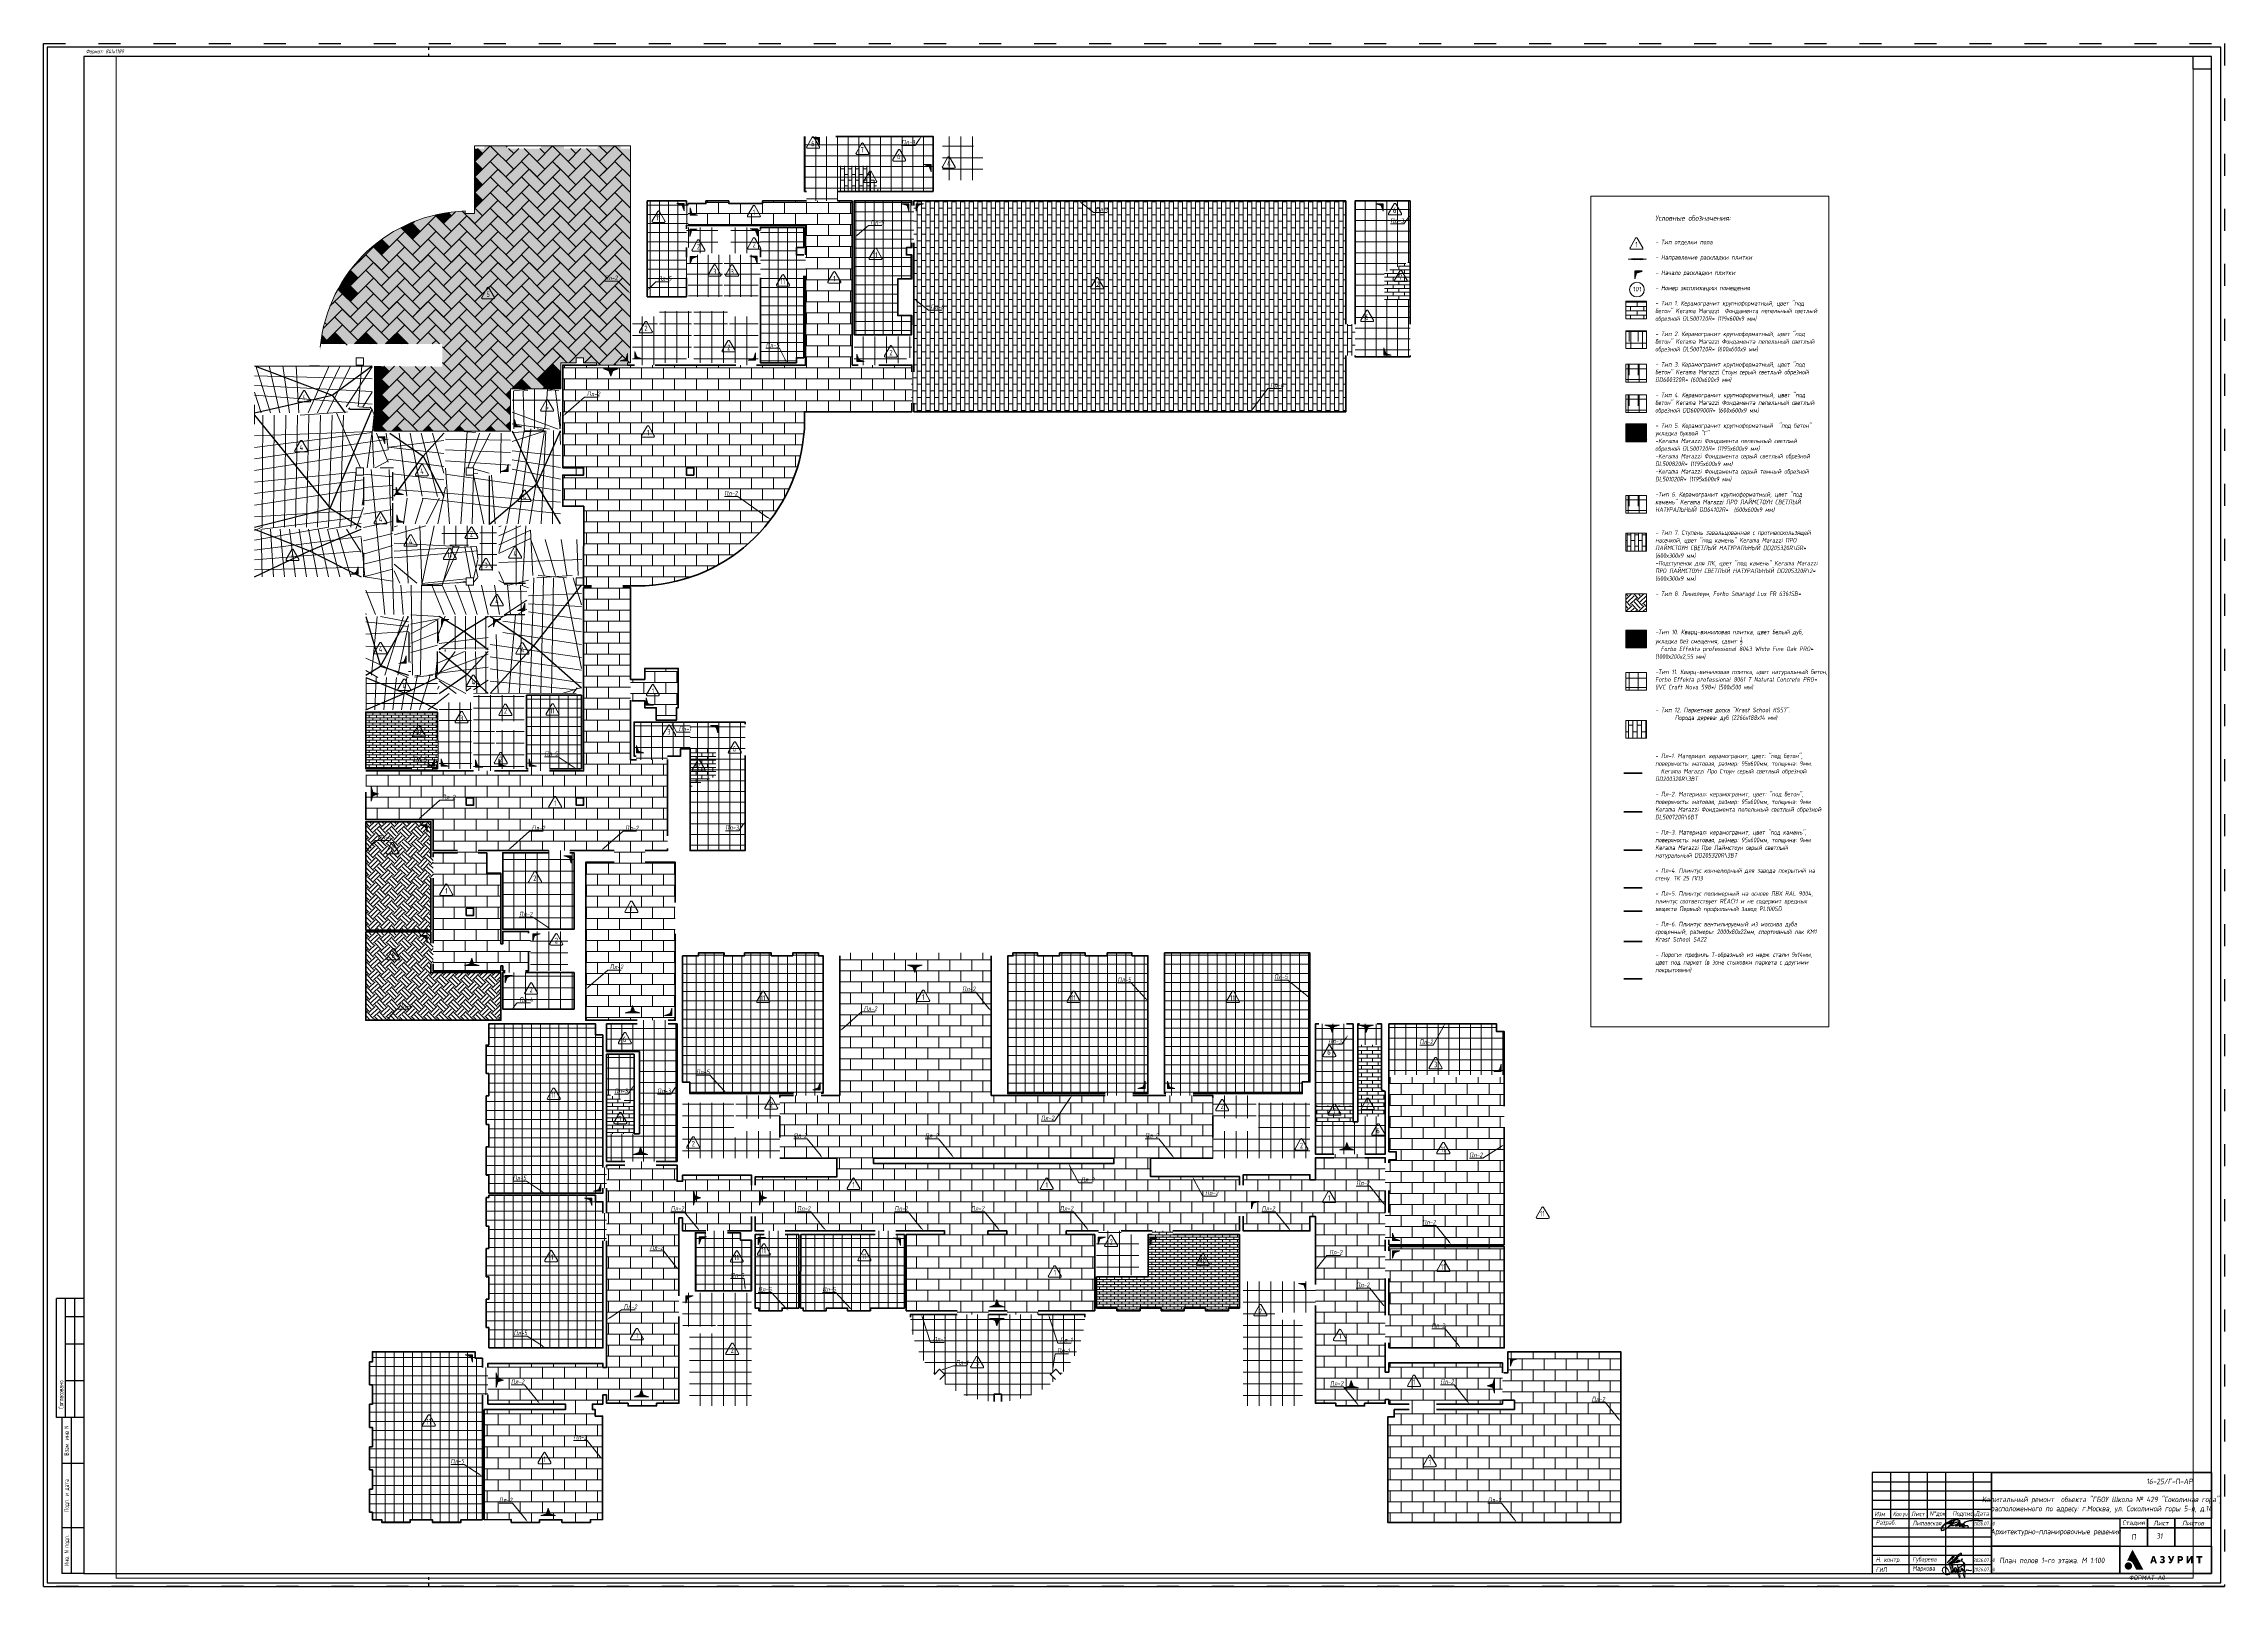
# Paper-space layout '31.1 эт.' of a CAD drawing. Header units: millimetres. Extents: x 0 to 1189, y 0 to 841.
# The model-space entities are those that its viewports show. They can reach past a viewport. Long polylines and large blocks are cut down to what shows.
import ezdxf
from ezdxf import colors
from ezdxf.entities.mleader import LeaderData, LeaderLine
from ezdxf.enums import TextEntityAlignment as Align
from ezdxf.math import Vec2, Vec3

# ---------------------------------------------------------------- set-up
doc = ezdxf.new("R2010")
doc.units = ezdxf.units.MM
doc.linetypes.add('ACAD_ISO03W100', pattern=[30, 12, -18])
for name, color, linetype in [('_RAMKA', 7, 'Continuous'), ('RAL 9010', 7, 'Continuous'), ('АР_2_ПЛИНТУС', 171, 'Continuous'), ('АР_Начало раскл', 250, 'Continuous'), ('АР_Таблицы', 250, 'Continuous')]:
    doc.layers.add(name, color=color, linetype=linetype)
for name, color, linetype, lineweight in [('_STAMP', 250, 'Continuous', 30), ('_TEXT', 189, 'Continuous', 30), ('АР_Выноски', 250, 'Continuous', 5), ('АР_Обводка_полы', 252, 'Continuous', 5), ('АР_Текст', 250, 'Continuous', 5), ('АР_Экспликация', 250, 'Continuous', 15)]:
    doc.layers.add(name, color=color, linetype=linetype, lineweight=lineweight)
for name, color, linetype, true_color in [('АР_1_ПЛИНТУС', 7, 'Continuous', 0x76bcab), ('АР_3_ПЛИНТУС', 7, 'Continuous', 0x38ffff), ('АР_4_ПЛИНТУС', 7, 'Continuous', 0xbd8e00), ('АР_5_ПЛИНТУС', 7, 'Continuous', 0xffd966), ('АР_6_ПЛИНТУС', 7, 'Continuous', 0xff6666)]:
    doc.layers.add(name, color=color, linetype=linetype, true_color=true_color)
doc.layers.add('АР_Полы_Штриховка', color=252, linetype='Continuous', lineweight=0, transparency=0.5)
doc.layers.add('ПОДПИСИ', color=7, linetype='Continuous', lineweight=9, true_color=0x0052a5)
doc.styles.add('ISOCPEUR', font='isocpeur.ttf', dxfattribs={"width": 0.7})
doc.styles.add('Simplex', font='simplex.shx', dxfattribs={"width": 0.7, "oblique": 15, "height": 250})
doc.styles.add('Архитект', font='isocpeur.ttf', dxfattribs={"width": 0.8, "oblique": 8})
doc.styles.add('Архитектурный', font='isocpeur.ttf', dxfattribs={"oblique": 8})
doc.styles.add('Архитектурный размер', font='isocpeur.ttf', dxfattribs={"width": 0.8, "oblique": 8})
pattern_1 = [(90, (0, 0), (-498.475, 0), []), (180, (0, 0), (-5.684341886080801e-14, -498.475), [])]
pattern_2 = [(90, (0, 0), (-635, 0), []), (180, (0, 0), (0, -635), [])]
pattern_3 = [(0, (0, 0), (0, 600.2528), []), (90, (0, 0), (-600.2528, 600.2528), [600.2528, -600.2528])]
pattern_4 = [(90, (0, 0), (-587.375, 0), []), (180, (0, 0), (-5.684341886080801e-14, -587.375), [])]
pattern_5 = [(90, (-8363953500.930922, -936163535.581596), (-635, 0), []), (180, (-8363953500.930922, -936163535.581596), (0, -635), [])]
pattern_6 = [(0, (0, 0), (0, 135.4836), []), (90, (0, 0), (-203.2, 135.4836), [135.4836, -135.4836])]
pattern_7 = [(45, (0, 0), (0, 673.5192090801866), [476.25, -476.25]), (45, (-126.284851702535, 126.284851702535), (0, 673.5192090801866), [476.25, -476.25]), (45, (-252.56970340507, 252.56970340507), (0, 673.5192090801866), [476.25, -476.25]), (135, (-252.56970340507, 336.7596045400933), (-673.5192090801866, 0), [476.25, -476.25]), (135, (-126.284851702535, 463.0444562426283), (-673.5192090801866, 0), [476.25, -476.25]), (135, (0, 589.3293079451632), (-673.5192090801866, 0), [476.25, -476.25])]
pattern_8 = [(90, (206610.5481439731, 97692.71729339752), (-203.2254, 1.244396678077202e-14), []), (180, (206610.5481439731, 97692.71729339752), (-203.2254, -304.8), [203.2254, -203.2254])]
pattern_9 = [(0, (206610.5481439731, 97692.71729339752), (0, 203.2254), []), (90, (206610.5481439731, 97692.71729339752), (-304.8, 203.2254), [203.2254, -203.2254])]
pattern_10 = [(90, (206610.5481439731, 100492.7172933975), (-587.375, 0), []), (180, (206610.5481439731, 100492.7172933975), (-5.684341886080801e-14, -587.375), [])]

# ---------------------------------------------------------------- blocks, each defined once
blk = doc.blocks.new('Логотип Азурит')
at = {"layer": '_STAMP', "linetype": 'Continuous', "true_color": 0x2a3756}
h = blk.add_hatch(color=159, dxfattribs=at)
h.dxf.hatch_style = 1
h.paths.add_polyline_path([(-39.39987904623813, 8.502489528979682), (-40.02027442623813, 9.645490248979678), (-40.61272984623813, 10.73557426897968), (-41.13597016623813, 11.69865820897968), (-41.62174546623813, 12.59295046897969), (-41.78663392623813, 12.88817272897969), (-41.86452730623813, 13.01099236897968), (-41.90868628623813, 12.94180378897968), (-41.99237404623813, 12.77561890897971), (-42.38967262623813, 11.95541002897968), (-42.76559284623813, 11.18007454897968), (-43.09388806623835, 10.50274078897907), (-43.47467662623813, 9.719573628979683), (-44.18376040623818, 8.259072708979554), (-44.50083724623811, 7.602905628979646), (-44.72922574623811, 7.136180328979678), (-44.84648914623813, 6.902500188979681), (-44.69514736623813, 6.93044020897968), (-44.50726666623813, 6.953882328979678), (-44.26842712623813, 6.97065688897968), (-44.09142682623813, 6.972590868979681), (-43.91460166623813, 6.96287194897968), (-43.73855356623813, 6.94179304897968), (-43.56388426623813, 6.90964726897968), (-43.39119562623813, 6.866727528979678), (-43.22108944623813, 6.81332686897968), (-43.05416758623813, 6.749738328979679), (-42.89103190623813, 6.676254828979681), (-42.73228408623813, 6.593169468979679), (-42.57852610623813, 6.500775228979678), (-42.43035970623813, 6.399365028979678), (-42.28838674623813, 6.28923202897968), (-42.15320902623814, 6.17066908897968), (-42.02542834623813, 6.043969308979681), (-41.90564662623814, 5.909425668979684), (-41.79446554623813, 5.767331148979676), (-41.71622158623813, 5.653950468979684), (-41.62571422623812, 5.50370014897968), (-41.29980028623815, 4.904153928979675), (-41.01891838623803, 4.385570268979529), (-40.57060810623813, 3.56006974897968), (-40.04525110623813, 2.59169416897968), (-39.78341932623813, 2.110152168979679), (-37.86148474623804, 2.110152168979679), (-36.50393326623809, 2.11345948897968), (-35.93933854623813, 2.12137048897968), (-36.4788772062382, 3.126152808979769), (-36.81754408623813, 3.750569868979679), (-37.15642264623784, 4.374986928979426), (-37.67479462623813, 5.327487528979678), (-38.20396162623813, 6.301154808979679), (-38.54284018623813, 6.925571868979682), (-38.87050036623813, 7.52882224897968)])
at = {"layer": '_STAMP', "linetype": 'Continuous', "true_color": 0x1447b7}
h = blk.add_hatch(color=162, dxfattribs=at)
h.dxf.hatch_style = 1
h.paths.add_polyline_path([(-42.09421222623813, 4.216898268979677), (-42.11234884623813, 4.399896048979678), (-42.14708632623813, 4.58071756897968), (-42.19835428623813, 4.75803724897968), (-42.26608234623813, 4.93052956897968), (-42.35020012623813, 5.096869188979682), (-42.45063718623813, 5.255730408979681), (-42.56732320623813, 5.405787888979678), (-42.70018780623813, 5.545715988979681), (-42.80258386623813, 5.63717398897968), (-42.90957754623813, 5.720673108979679), (-43.13586424623813, 5.86345102897968), (-43.37606140623813, 5.973362748979679), (-43.62718252623813, 6.049721088979681), (-43.88624122623813, 6.091839108979678), (-44.15025088623813, 6.099029568979678), (-44.41622512623813, 6.070605408979682), (-44.54901562623813, 6.042823188979679), (-44.68117738623813, 6.005879628979678), (-44.87090926623813, 5.93519014897968), (-45.04914604623813, 5.847230388979679), (-45.21523720623813, 5.743259208979681), (-45.36853222623813, 5.624535408979679), (-45.50838064623813, 5.49231790897968), (-45.63413188623813, 5.347865448979676), (-45.74513554623813, 5.192436888979683), (-45.84074104623813, 5.027291088979678), (-45.92029786623813, 4.85368690897968), (-45.98315560623813, 4.67288314897968), (-46.02866362623813, 4.486138668979682), (-46.05617152623813, 4.294712268979681), (-46.06502878623813, 4.099862868979678), (-46.05458488623813, 3.902849268979677), (-46.02418930623813, 3.704930268979678), (-45.97319152623813, 3.507364728979682), (-45.92495884623813, 3.371953668979679), (-45.86653174623813, 3.240915048979681), (-45.79849090623813, 3.114727068979677), (-45.72141718623813, 2.993867688979678), (-45.63589126623813, 2.878815108979681), (-45.54249382623814, 2.770047408979683), (-45.44180572623813, 2.66804272897968), (-45.33440758623813, 2.573279148979681), (-45.22088020623813, 2.486234748979677), (-45.10180438623813, 2.407387728979683), (-44.97776074623813, 2.337216168979681), (-44.84933014623813, 2.276198148979679), (-44.71709320623813, 2.224811808979678), (-44.58163072623813, 2.18353522897968), (-44.44352344623812, 2.152846548979679), (-44.30335216623813, 2.13322384897968), (-44.05000186623813, 2.122628508979682), (-43.80368620623813, 2.14125064897968), (-43.56586366623813, 2.18850238897968), (-43.33799278623813, 2.263795788979679), (-43.12153204623813, 2.36654308897968), (-42.91794004623813, 2.496156348979679), (-42.72867520623813, 2.65204768897968), (-42.55519606623813, 2.833629288979681), (-42.43799200623813, 2.986319448979683), (-42.33795190623813, 3.147437328979679), (-42.25500532623813, 3.315657408979683), (-42.18908194623813, 3.489654168979677), (-42.14011132623813, 3.668102148979679), (-42.10802308623813, 3.849675828979685), (-42.09274684623813, 4.033049688979674)])
at = {"layer": '_STAMP', "linetype": 'Continuous', "true_color": 0x2a3756}
h = blk.add_hatch(color=159, dxfattribs=at)
h.dxf.hatch_style = 1
h.paths.add_polyline_path([(-29.30379604623813, 7.878072468979679), (-29.63039788623805, 8.840309748980152), (-29.86450138623814, 9.533518488979682), (-30.3697500462381, 9.53965684897968), (-30.87499870623813, 9.53965684897968), (-30.92960872623811, 9.375615108979575), (-31.26192562623813, 8.39665612897968), (-31.64229082623813, 7.27482208897968), (-31.96889272623812, 6.312373128979623), (-32.19283618623813, 5.640331068979678), (-32.05107232623813, 5.62866292897968), (-31.71023590623813, 5.623821048979679), (-31.22763556623813, 5.623821048979679), (-31.11058384623813, 6.031279668979679), (-30.99332044623813, 6.438738228979681), (-30.37271338623813, 6.438738228979681), (-29.75189464623813, 6.438738228979681), (-29.63357290623813, 6.031491288979681), (-29.51525116623813, 5.624244408979679), (-29.02714750623813, 5.624032728979679), (-28.53904390623813, 5.623821048979679), (-28.59767560623827, 5.798446188979914), (-28.93380244623813, 6.78798844897968)])
h.paths.add_polyline_path([(-30.77043526623813, 7.211322048979679), (-30.73953196623812, 7.311863808979596), (-30.56054122623812, 7.93069810897972), (-30.43282672623813, 8.429041128979625), (-30.39491194623813, 8.585568768979675), (-30.36890338623813, 8.65065628897968), (-30.35133502623813, 8.639649588979681), (-30.31326808623812, 8.447337108979676), (-30.22158328623814, 8.078573868979605), (-30.1100547462381, 7.66369366897968), (-30.01245646623811, 7.33303048897965), (-29.97308644623812, 7.211322048979679), (-30.37186672623813, 7.211322048979679)], flags=16)
h = blk.add_hatch(color=159, dxfattribs=at)
h.dxf.hatch_style = 1
h.paths.add_polyline_path([(-24.39119398623812, 7.347859548979685), (-24.46759990623813, 7.427493408979687), (-24.55614028623813, 7.497850248979675), (-24.65665144623819, 7.558667268979691), (-24.80566486623813, 7.64587396897968), (-24.7419531462381, 7.687572348979701), (-24.64708672623812, 7.754865828979686), (-24.54563218623813, 7.85587390897969), (-24.45227392623812, 7.974066648979684), (-24.38169628623813, 8.09291428897969), (-24.34509442623813, 8.176135728979668), (-24.32272060623813, 8.250050388979671), (-24.30999082623813, 8.335355448979664), (-24.30232120623813, 8.452747848979685), (-24.30269164623813, 8.654969028979677), (-24.31482280623814, 8.732038848979714), (-24.33703456623812, 8.815121388979675), (-24.40697680623813, 8.987844408979667), (-24.50501530623814, 9.142169748979677), (-24.62896486623813, 9.276686088979668), (-24.77664004623811, 9.389981988979676), (-24.94585564623813, 9.480646068979683), (-25.13442640623812, 9.547266948979678), (-25.34016694623812, 9.588433248979682), (-25.56089200623813, 9.602733528979678), (-25.73923906623812, 9.59722732897968), (-25.91090620623813, 9.57991654897968), (-26.07590092623813, 9.550803648979683), (-26.23423054623813, 9.509891208979683), (-26.38590262623813, 9.457181628979681), (-26.53092454623814, 9.392677428979676), (-26.66930380623813, 9.316381008979677), (-26.80104778623812, 9.22829500897968), (-26.90222452623814, 9.154211628979683), (-26.80909114623789, 8.981914848979427), (-26.6372176662381, 8.661239628979638), (-26.54344930623813, 8.497197888979679), (-26.51143468623813, 8.50209262897968), (-26.4556075662381, 8.536356228979676), (-26.34703570623813, 8.605743228979682), (-26.21234950623811, 8.672669628979685), (-26.06853514623813, 8.72959474897968), (-25.93257892623813, 8.768978028979683), (-25.81945126623813, 8.78822524897968), (-25.71502510623813, 8.793852168979681), (-25.61978662623813, 8.78603002897968), (-25.53422200623813, 8.764929888979681), (-25.45881736623813, 8.73072298897968), (-25.39405888623812, 8.683580388979676), (-25.34043274623813, 8.62367332897969), (-25.29842518623813, 8.55117286897969), (-25.26378790623813, 8.45334316897968), (-25.25580076623813, 8.36353024897968), (-25.27499962623813, 8.273876148979673), (-25.32192016623812, 8.176522668979695), (-25.35596092623812, 8.12564032897969), (-25.39430032623813, 8.083868808979682), (-25.43913358623812, 8.050357248979685), (-25.49265592623813, 8.024254848979682), (-25.63454872623813, 7.99087432897968), (-25.83754054623813, 7.976920848979682), (-26.09683234623813, 7.969935888979678), (-26.09683234623813, 7.604175648979681), (-26.09683234623813, 7.238627088979681), (-25.77848548623813, 7.227408708979682), (-25.54000312623813, 7.211494008979678), (-25.45310236623813, 7.197598428979682), (-25.38351520623813, 7.178196168979679), (-25.32805684623814, 7.152126468979682), (-25.28354236623813, 7.118228328979677), (-25.24678672623813, 7.075340988979677), (-25.21460512623813, 7.022303568979674), (-25.19016712623813, 6.963757488979682), (-25.17495400623813, 6.899692308979671), (-25.17123988623813, 6.764361168979666), (-25.18225774623813, 6.697773348979656), (-25.20153802623813, 6.635022828979694), (-25.22884012623812, 6.578448648979681), (-25.26392350623813, 6.530389968979674), (-25.31087344623813, 6.488961108979677), (-25.36980652623812, 6.454150188979683), (-25.43881522623813, 6.426344148979678), (-25.51599220623813, 6.405929868979681), (-25.68722068623813, 6.38882452897968), (-25.77745732623813, 6.392907408979679), (-25.86823222623813, 6.405929868979681), (-26.00456878623813, 6.446722008979678), (-26.15739550623814, 6.514462008979678), (-26.30486440623813, 6.598156428979679), (-26.42512756623841, 6.686811708979904), (-26.52842092623813, 6.764070108979682), (-26.77331944623775, 6.453554928980087), (-26.92696636623812, 6.256962768979673), (-26.96646496623813, 6.195404928979678), (-26.98189060623813, 6.148913448979678), (-26.97385096623813, 6.110419068979682), (-26.94295384623812, 6.072852348979674), (-26.81501782623812, 5.972224608979681), (-26.62420018623813, 5.843491488979681), (-26.41322128623812, 5.73420526897968), (-26.19184426623814, 5.648731608979682), (-25.96983226623813, 5.591436048979678), (-25.77717580623813, 5.572098288979679), (-25.53459238623813, 5.569766628979679), (-25.29796216623813, 5.58319096897968), (-25.12316506623813, 5.611121028979679), (-24.99309496623813, 5.654344488979683), (-24.86774278623811, 5.710091808979677), (-24.74886952623814, 5.777016108979674), (-24.63823642623813, 5.853770568979678), (-24.53760454623815, 5.939008188979671), (-24.44873512623813, 6.031382148979689), (-24.37338916623813, 6.129545508979683), (-24.31332790623813, 6.232151448979654), (-24.25156084623813, 6.374861148979694), (-24.21320950623813, 6.512133708979676), (-24.19581310623813, 6.656311848979667), (-24.19691116623814, 6.819738468979687), (-24.21018910623812, 6.94181314897967), (-24.23642008623813, 7.055925528979679), (-24.27544036623813, 7.161812688979652), (-24.32708620623812, 7.259211648979673)])
h = blk.add_hatch(color=159, dxfattribs=at)
h.dxf.hatch_style = 1
h.paths.add_polyline_path([(-19.60882156623875, 8.036822568979174), (-19.35545644623917, 8.682406308977379), (-19.14188464623815, 9.224696628979556), (-19.02716122623813, 9.526321848979679), (-19.17278800623812, 9.53576746897968), (-19.52288488623813, 9.53965684897968), (-20.01882016623813, 9.53965684897968), (-20.04972352623815, 9.439115148979718), (-20.31494206623825, 8.654254608979434), (-20.5934955462381, 7.809492408979719), (-20.63158234623814, 7.678404528979674), (-20.65752472623812, 7.617087288979676), (-20.67349058271466, 7.606041002673384), (-20.69932894623819, 7.668522348979743), (-20.81902654623808, 7.971073548979622), (-21.01365412623797, 8.403641148979796), (-21.33538768623804, 9.100236588979195), (-21.53541280623813, 9.539233488979677), (-22.05971146623813, 9.53944516897968), (-22.58401012623813, 9.53965684897968), (-22.39604998623835, 9.174531648980453), (-21.88466302623851, 8.174405988979208), (-21.31570264623806, 7.057863648979631), (-21.10707856623813, 6.633021888979678), (-21.08844196623813, 6.560449968979683), (-21.10213084623813, 6.51853660897967), (-21.14999812623814, 6.454994388979679), (-21.21154276623814, 6.408423588979677), (-21.28440820623813, 6.378928308979682), (-21.36623812623813, 6.366612768979679), (-21.45467596623813, 6.371581128979678), (-21.54736534623813, 6.393937608979678), (-21.64194982623813, 6.433786368979679), (-21.73607290623815, 6.491231568979694), (-21.81735298623813, 6.533988288979679), (-21.85561174623813, 6.491998908979675), (-21.91768306623817, 6.391113228979596), (-22.11389818623798, 6.050117988980007), (-22.23116158623813, 5.852209548979681), (-22.17972652623813, 5.811781188979681), (-22.08421852623812, 5.752392108979682), (-21.94985638623811, 5.686712568979673), (-21.80676304623815, 5.628216468979685), (-21.68506120623813, 5.590377708979681), (-21.51350200623813, 5.568523068979681), (-21.31271284623813, 5.567623488979678), (-21.11918656623813, 5.586091428979679), (-20.96941576623814, 5.622339408979678), (-20.87966614623814, 5.662579248979672), (-20.79355042623814, 5.712879828979664), (-20.71097188623816, 5.773340508979676), (-20.63183368623811, 5.844060348979657), (-20.55603922623813, 5.925138648979687), (-20.48349166623812, 6.016674648979689), (-20.34775036623817, 6.231516408979656), (-20.28396262623811, 6.353691168979698), (-20.21225716623816, 6.514223928979662), (-19.91722012623872, 7.253655408978323)])
h = blk.add_hatch(color=159, dxfattribs=at)
h.dxf.hatch_style = 1
h.paths.add_polyline_path([(-14.45706334623813, 7.532632248979692), (-14.41155226623815, 7.636119168979648), (-14.37448810623813, 7.742900508979678), (-14.32529746623813, 7.963470108979718), (-14.30868532623814, 8.188588908979705), (-14.32384552623813, 8.412504708979663), (-14.36997196623813, 8.629465188979664), (-14.44625842623813, 8.833718328979694), (-14.49545974623814, 8.929282008979724), (-14.55189874623817, 9.01951174897973), (-14.61547468623814, 9.103688508979682), (-14.68608682623812, 9.181093308979674), (-14.80581088623815, 9.289446828979683), (-14.92410616623813, 9.371170068979675), (-15.05541892623813, 9.43463704897968), (-15.21419548623813, 9.488221788979681), (-15.33130678623813, 9.517689828979682), (-15.48544648623812, 9.532989348979678), (-16.29898786623813, 9.53965684897968), (-17.20682674623813, 9.53965684897968), (-17.20682674623813, 7.581738948979678), (-17.20682674623813, 5.623821048979679), (-16.73057644623813, 5.623821048979679), (-16.25432614623813, 5.623821048979679), (-16.25432614623813, 6.227071428979678), (-16.25432614623813, 6.83032180897968), (-15.87247924623813, 6.83032180897968), (-15.57607624623813, 6.836896728979679), (-15.35196412623813, 6.860219748979682), (-15.16813480623814, 6.905688408979679), (-14.99258032623814, 6.978700248979682), (-14.83089004623812, 7.076414208979689), (-14.68616620623814, 7.202881848979673), (-14.56077016623812, 7.35574162897968)])
h.paths.add_polyline_path([(-15.60406258623813, 7.681539828979681), (-15.67496764623813, 7.664130228979681), (-15.95121928623813, 7.655822328979679), (-16.25432614623813, 7.655822328979679), (-16.25432614623813, 8.197477668979682), (-16.25432614623814, 8.73913300897968), (-15.93153430623813, 8.73193636897968), (-15.64033366623813, 8.71749010897968), (-15.57178672623813, 8.699015508979683), (-15.50883568623811, 8.665896288979676), (-15.41938000623812, 8.59660186897968), (-15.35008558623811, 8.507146188979663), (-15.31820986623813, 8.447065908979669), (-15.30050260623813, 8.389406568979679), (-15.29124220623813, 8.193879348979687), (-15.29279992623813, 8.073695568979721), (-15.30068782623814, 7.996791108979676), (-15.31972792623814, 7.939055628979685), (-15.35474224623812, 7.87637914897967), (-15.39068920623813, 7.824223128979683), (-15.42959290623813, 7.782346128979683), (-15.53317738623813, 7.71403072897968)], flags=16)
h = blk.add_hatch(color=159, dxfattribs=at)
h.dxf.hatch_style = 1
h.paths.add_polyline_path([(-10.09249390623814, 7.821769128979693), (-9.984781966238124, 8.033674008979668), (-9.93501382623814, 8.116832628979681), (-9.94686718623813, 7.929719148979626), (-9.961525126238122, 7.491145548979518), (-9.96761050623811, 6.687446748979675), (-9.967822186238116, 5.623821048979679), (-9.502155226238123, 5.623821048979679), (-9.03648826623813, 5.623821048979679), (-9.03648826623813, 7.581738948979678), (-9.03648826623813, 9.53965684897968), (-9.511891906238127, 9.53965684897968), (-9.98750722623813, 9.53965684897968), (-10.36173412623813, 8.909948148979682), (-10.84264108623906, 8.10032260897876), (-11.03187118623816, 7.782822408979624), (-11.26237630623809, 7.341497148979749), (-11.36966494623811, 7.130041968979712), (-11.42027974623813, 7.048126968979674), (-11.40842644623813, 7.309323768979373), (-11.39286892623812, 7.777477848979729), (-11.38620142623814, 8.550114588979648), (-11.38598974623812, 9.53965684897968), (-11.86224004623812, 9.53965684897968), (-12.33849034623814, 9.53965684897968), (-12.33849034623814, 7.581738948979678), (-12.33849034623814, 5.623821048979679), (-11.85589006623812, 5.623821048979679), (-11.37350140623813, 5.623821048979679), (-11.18067292623814, 5.946612948979678), (-10.61467594623819, 6.893821848979635), (-10.30730926623813, 7.423994268979542)])
h = blk.add_hatch(color=159, dxfattribs=at)
h.dxf.hatch_style = 1
h.paths.add_polyline_path([(-3.744818266238134, 9.137489928979681), (-3.744818266238134, 9.53965684897968), (-5.416985986238139, 9.53965684897968), (-7.089153706238129, 9.53965684897968), (-7.089153706238129, 9.137489928979681), (-7.089153706238129, 8.735323008979682), (-6.496486666238134, 8.735323008979682), (-5.903819626238125, 8.735323008979682), (-5.903819626238125, 7.179572028979678), (-5.903819626238125, 5.623821048979679), (-5.427569326238135, 5.623821048979679), (-4.951319026238131, 5.623821048979679), (-4.951319026238131, 7.179572028979678), (-4.951319026238131, 8.735323008979682), (-4.34806864623814, 8.735323008979682), (-3.744818266238134, 8.735323008979682)])
blk = doc.blocks.new('Маркова')
at = {"layer": 'ПОДПИСИ'}
for points in [[(44384.16171754367, 26837.5171785578), (44384.01962748921, 26837.95264685781), (44383.85847657366, 26838.4636520252), (44383.6687343666, 26838.91791751799), (44383.35596296604, 26839.36278441442), (44382.920162372, 26839.8173980034), (44382.37086301477, 26840.01616091251), (44381.9064711291, 26839.87413767799), (44381.52785311796, 26839.53335153432), (44381.37623263284, 26839.13582571612), (44381.37623263284, 26838.69095881969), (44381.61362699227, 26838.16080836333), (44381.82156365755, 26837.82942081608), (44382.24783382117, 26837.39395251607), (44382.84478533076, 26837.07231166142), (44383.52664431214, 26837.07231166142), (44383.96244490618, 26837.22373349236), (44384.62524302659, 26837.82002221966), (44384.74913862284, 26838.59627666335), (44384.74913862284, 26839.24930506524), (44384.74913862284, 26840.19577853264), (44384.74913862284, 26840.92469189815)], [(44384.95534248248, 26840.50210315616), (44384.83664530277, 26840.99535541922), (44384.6165789988, 26841.19725119379), (44384.35492536175, 26841.19725119379), (44384.23622818204, 26840.95984961062), (44384.23622818204, 26840.54979233052), (44384.41470715305, 26840.00919898924), (44384.6165789988, 26839.21310306432), (44384.91981996893, 26838.48836685279), (44385.18147360598, 26837.91818533766), (44385.35995257687, 26839.05854836792), (44385.42579918756, 26839.90825110195), (44385.42579918756, 26840.644822583), (44385.42579918756, 26840.88848989717), (44385.19360324478, 26840.95358387967), (44385.19360324478, 26840.76944100943), (44385.336559702, 26839.78328457939), (44385.65712872759, 26838.17960555611), (44385.83560769848, 26837.88233143288), (44386.06173882197, 26838.37558369593), (44386.19256564049, 26839.10623754222), (44386.19256564049, 26839.42091647365), (44385.85900057334, 26839.42091647365), (44385.74030339363, 26839.0171249245), (44385.84773733729, 26838.56564420099), (44386.15704312682, 26838.3456474259), (44386.40656712506, 26838.01913322495), (44386.58504609595, 26837.89416670245), (44386.84063491359, 26838.65475681871), (44386.90561512153, 26839.29038041252), (44386.72107133112, 26839.71227296213), (44386.37104461138, 26839.83097375375), (44386.0262163083, 26839.65274851826), (44385.90058790642, 26839.34398722164), (44386.00802185008, 26838.87440549761), (44386.1327838492, 26838.48836685279), (44386.22808815405, 26838.35191315685), (44386.53132912418, 26838.44102577462), (44386.80424599716, 26838.80931151511), (44386.69161363685, 26839.42091647365), (44386.69161363685, 26838.93392994154), (44386.90561512153, 26838.20327609526), (44387.08409409242, 26838.01913322495), (44387.1646695502, 26837.93524204967), (44387.36740779883, 26838.07830957269), (44387.53375713091, 26839.04845357918), (44387.41505995119, 26839.79233507968), (44387.1707343696, 26840.70295464223), (44387.77201789309, 26837.86979997098), (44387.91497435042, 26837.44616694054), (44388.0466675717, 26836.95221848517), (44388.14197187667, 26836.54146501269), (44388.14197187667, 26836.20207125372), (44387.87945183687, 26836.27969669811), (44387.53982195031, 26836.80323332733), (44387.29549636872, 26837.46983747963), (44387.18892882782, 26838.23773761535), (44387.18892882782, 26838.85073495853), (44387.55801640853, 26839.39829022308), (44387.68884322705, 26839.39829022308), (44387.84392932319, 26838.88624076718), (44387.98688578053, 26838.52317646907), (44388.20088726509, 26838.24365525016), (44388.31438602816, 26838.24365525016), (44388.45127766608, 26838.61855481779), (44388.55871160974, 26839.33250004826), (44388.55871160974, 26839.82053086888), (44388.99364580115, 26838.582700913), (44388.83855970501, 26839.38018922256), (44388.95725688472, 26839.55284491948), (44389.15393031394, 26839.23746979573), (44389.30901641009, 26838.93392994154), (44389.48143056157, 26838.73168607078), (44389.7352865737, 26839.03348544413), (44389.89730389201, 26839.65205232594), (44390.0021386274, 26840.28976449666), (44389.86178137833, 26841.58851128111), (44389.68850082398, 26841.81512188328), (44389.5628724221, 26841.68388962977), (44389.5628724221, 26841.30237623506), (44389.70063046279, 26840.30647311253), (44389.8912390726, 26838.81592534225), (44389.98654337745, 26837.78625689189), (44389.98654337745, 26837.09458981587), (44389.98654337745, 26836.14637586764), (44389.72402333765, 26836.31937966069), (44389.53254832508, 26836.89791548373), (44389.40172150655, 26837.90565387577), (44389.40172150655, 26838.49567687219), (44389.48489617271, 26839.15183813962), (44389.86091497558, 26838.75814137915), (44389.86091497558, 26838.62099149094), (44390.05238998815, 26838.00694985925), (44390.31491002796, 26838.38846325396), (44390.6606047338, 26839.02060588611), (44390.81569082994, 26838.66868066524), (44391.18564481341, 26839.00877061659), (44391.41264233954, 26838.69269930052), (44391.92555278045, 26838.77624237967), (44392.24178979202, 26838.65092776091), (44392.63600305311, 26838.78807764918)]]:
    blk.add_spline(points, degree=3, dxfattribs=at)
blk = doc.blocks.new('_Azurit_Stamp 1')
at = {"color": 172, "lineweight": 9, "true_color": 0x1616e3}
for p, q in [((-141.0216582750996, 9.43330163453234), (-144.1847055010952, 5.894608247356198)), ((-144.1847055010952, 5.894608247356198), (-141.0436199380761, 8.607144358770961)), ((-144.1465921308942, 5.850473403807934), (-141.0501807370331, 8.52443040151905)), ((-140.978181092539, 9.394439725164682), (-144.1412283185346, 5.85574633798853)), ((-142.7868072291852, 4.851884607272121), (-140.9312767098603, 6.851503123485587)), ((-142.5054875909041, 4.742545287504745), (-142.7868072291852, 4.851884607272121)), ((-142.6856739325266, 4.875141111712599), (-140.9159849751312, 6.782252188728892)), ((-142.5062384268822, 4.805400668958073), (-142.6856739325266, 4.875141111712599)), ((-142.2669909412571, 4.905029883774313), (-142.5062384268822, 4.805400668958073)), ((-142.2351116172626, 4.855137258486925), (-142.5054875909041, 4.742545287504745)), ((-141.6105640250004, 5.507496252380738), (-142.2669909412571, 4.905029883774313)), ((-141.5711335016908, 5.464534091883008), (-142.2351116172626, 4.855137258486925)), ((-141.5718544073473, 5.463883422797521), (-141.4692190408932, 5.554979915070399)), ((-141.4990467736381, 5.606476075593735), (-140.8591112230322, 6.174466291393328)), ((-141.3577017895309, 5.653959738283406), (-140.8753675129329, 6.082067146276357)), ((-140.9873821239514, 8.578661176935197), (-140.7511330330256, 8.782677965898236)), ((-140.9808213249943, 8.66137513418712), (-140.7892464032265, 8.8268128094465)), ((-140.8860813342531, 5.937124521389881), (-140.87220871057, 5.780019084162133)), ((-140.8837153490867, 6.906559426397449), (-140.5627159571615, 7.296156372999414)), ((-140.87220871057, 5.780019084162133), (-140.6741310562752, 5.676733463361112)), ((-140.8677455121804, 6.834237603317272), (-140.3981734389831, 7.404157206061805)), ((-140.7693547745562, 6.176161306369616), (-140.8355840522938, 6.028216419086393)), ((-140.8355840522938, 6.028216419086393), (-140.8169298272574, 5.816960044846441)), ((-140.8169298272574, 5.816960044846441), (-140.669495416191, 5.740081839030475)), ((-140.7693547745562, 6.176161306369638), (-138.2782431711583, 8.387207427897485)), ((-140.5560544178981, 6.795358027088989), (-140.7590362568911, 6.34193129021021)), ((-140.7114381960001, 6.305537044397019), (-138.3169527888115, 8.430820257480702)), ((-140.5028302289828, 6.771531589726004), (-140.7114381960001, 6.30553704439704)), ((-140.6741310562752, 5.676733463361112), (-140.2080442847787, 5.838757526859263)), ((-140.669495416191, 5.740081839030475), (-140.2271917981533, 5.893838250662364)), ((-140.6503479028163, 5.685001115227374), (-140.2080442847787, 5.838757526859263)), ((-138.3522109164622, 8.477267839093399), (-140.5380883566336, 6.817979171338701)), ((-138.3169527888115, 8.430820257480702), (-140.5028302289828, 6.771531589726004)), ((-140.4375595863105, 7.448058654305635), (-138.0996033302834, 10.28563605024491)), ((-140.2730170681321, 7.556059487368048), (-138.0545978305167, 10.24855480978756)), ((-140.2271917981533, 5.893838250662364), (-137.9579817643779, 7.482655246625983)), ((-140.1937457333865, 5.846069284222603), (-138.9653465099509, 6.706149019008498)), ((-138.9653465099509, 6.706149019008512), (-139.2978515052731, 6.302492440268979)), ((-138.7868468576749, 6.831127878209925), (-139.2528417097599, 6.265416414174426)), ((-138.7868468576749, 6.831127878209932), (-137.9245356996112, 7.434886280186218)), ((-138.7612614166289, 6.062419187644858), (-138.3885741920069, 6.381012787209196)), ((-138.7233697084389, 6.018093891779481), (-138.2469723328102, 6.425344649780429)), ((-137.9579817643779, 7.482655246625983), (-138.6483038189848, 6.999317258197001)), ((-138.6032940234715, 6.962241232102452), (-138.608347205399, 6.956106737411345)), ((-137.6803685621844, 7.245026605331949), (-138.3885741920069, 6.38101278720921)), ((-137.6364855657262, 7.206623532213248), (-138.2711577980167, 6.481386798277439)), ((-138.2711577980167, 6.481386798277418), (-137.5117032284548, 7.130610461008965)), ((-138.2469723328102, 6.425344649780429), (-138.1908395978647, 6.295274831379574)), ((-138.1959829696183, 6.468933170356282), (-137.4738115202648, 7.086285165143595)), ((-138.135145616674, 6.346537550098953), (-138.1959829696183, 6.468933170356282)), ((-138.1908395978647, 6.295274831379574), (-138.0140889420776, 6.271186344439025)), ((-135.2744755207671, 4.772522079074355), (-138.1897743642619, 2.974894797626687)), ((-135.2438689334485, 4.722885900577099), (-138.1591677769432, 2.925258619129435)), ((-138.135145616674, 6.346537550098974), (-138.0168426362783, 6.330414612474764)), ((-138.0857371605339, 10.29785851684071), (-136.8246775165585, 11.09432098938432)), ((-138.0545978305167, 10.24855480978753), (-136.7935381865413, 11.04501728233114)), ((-138.0168426362783, 6.330414612474756), (-137.6913391838236, 6.406069482685458)), ((-138.0140889420776, 6.271186344439025), (-137.6686219086552, 6.351481233413461)), ((-137.9579817643779, 7.482655246625983), (-137.9245356996111, 7.434886280186232)), ((-137.6913391838235, 6.406069482685483), (-136.458801291444, 7.179398944136027)), ((-137.6686219086552, 6.351481233413461), (-136.4406613374441, 7.121938752884796)), ((-136.3199888324668, 6.914445691704623), (-135.0086624075355, 5.830900128331697)), ((-136.2828441564063, 6.959398850030487), (-134.971517731475, 5.875853286657561)), ((-135.795402172513, 7.970579038345528), (-135.8798358665803, 7.975745395584058)), ((-135.7526341783751, 8.026385119166315), (-135.8762743956474, 8.033950458318342)), ((-135.7817876751099, 7.930055762969916), (-135.795402172513, 7.970579038345539)), ((-135.7198097437981, 7.928683855430657), (-135.7526341783751, 8.026385119166315))]:
    blk.add_line(p, q, dxfattribs=at)
for points in [[(-141.6105640250004, 5.507496252380738), (-142.4237165606446, 5.234324473688597), (-143.0974355136629, 5.159509770462739), (-143.4062234033211, 5.21562079788214), (-143.3782577310271, 5.36952033114178), (-143.069363926812, 5.720620273161652), (-140.9838308277247, 7.08950239903543)], [(-141.4990467736381, 5.606476075593735), (-142.4363632517455, 5.291592461144679), (-143.095398038847, 5.218408395605733), (-143.3384233221287, 5.262569448517885), (-143.323778777501, 5.343160701941295), (-143.0307831375402, 5.676190211755239), (-140.9703779721045, 7.028579106593339), (-140.9312767098603, 6.851503123485587)], [(-140.8860813342531, 5.937124521389881), (-141.3102085932875, 5.608398142154533), (-141.4692190408932, 5.554979915070399)], [(-140.8841810782783, 6.074244454010303), (-140.903379154511, 5.997496245639288), (-141.3381326753257, 5.660533818176825), (-141.3577017895309, 5.653959738283406)], [(-141.0501807370331, 8.524430401519043), (-141.1163837981207, 7.689788584175352), (-140.9838308277247, 7.08950239903543)], [(-140.9873821239514, 8.578661176935197), (-141.0575638773311, 7.693858794342725), (-140.9316719095074, 7.123737967333918)], [(-140.9316719095074, 7.123737967333918), (-140.4375595863105, 7.448058654305635)], [(-140.9182190538872, 7.062814674891849), (-140.5627159571615, 7.296156372999414)], [(-140.9182190538872, 7.062814674891849), (-140.8837153490867, 6.906559426397449)], [(-140.9159849751312, 6.782252188728892), (-140.8180356955497, 6.338674053878092), (-140.8591112230322, 6.174466291393328)], [(-140.8677455121804, 6.834237603317272), (-140.7581332315452, 6.337841803279966)]]:
    blk.add_lwpolyline(points, dxfattribs=at)
for points in [[(-140.7463231328598, 8.787339954670953), (-140.3758489380343, 9.190198175056127, 0.6647188017270851), (-140.5337270910766, 9.352409274804666, 0.1160512670579446), (-140.8757751569718, 9.12509589875019, 0.1280302189756016), (-141.0258385160179, 8.831320071764038), (-141.0436199380761, 8.607144358770961)], [(-140.7892464032265, 8.8268128094465), (-140.4267253553538, 9.221022679494078, 0.6206041178761212), (-140.512841039051, 9.29796011895243, 0.1160088091095655), (-140.8327070067464, 9.085773099133691, 0.1260243373378944), (-140.968034320388, 8.822584730657722), (-140.9808213249943, 8.66137513418712)], [(-140.3981734389831, 7.404157206061805), (-140.0913711413306, 7.60553314280307), (-136.3171542442715, 10.57133010585246, 0.8286458946414352), (-136.8257509912282, 11.09362642362484)], [(-140.2730170681321, 7.556059487368033), (-140.1254472050999, 7.652919972541257), (-136.360244825351, 10.61163328650771, 0.8175879888937724), (-136.7935381865413, 11.04501728233114)]]:
    blk.add_lwpolyline(points, format="xyb", dxfattribs=at)
for centre, radius, start, end in [((-139.1186135696755, 6.171043845187116), 0.2223973614382576, 144.8898717902995, 225.5050127260692), ((-139.1186135696755, 6.171043845187116), 0.1640834402606584, 144.8898717902995, 225.5050127260692), ((-139.0037889174774, 6.414674657944987), 0.4859861145970122, 237.4946126408173, 304.5473681597757), ((-139.0037889174774, 6.414674657944987), 0.4276721934194129, 237.4946126408173, 304.5473681597757), ((-138.3327265356585, 8.416705537893288), 0.06361944216951766, 335.3486000135472, 107.8342593672983), ((-137.5730977126758, 7.170253144300068), 0.1313948696613835, 327.1494948435857, 150.1538584043725), ((-137.5730977126758, 7.170253144300068), 0.07308094848378437, 327.1494948435857, 150.1538584043725), ((-135.7996523984941, 7.355896178507345), 0.6823697947724356, 96.44723048678536, 194.990171784943), ((-135.7996523984941, 7.355896178507345), 0.6823697947724356, 200.0512273596856, 220.3110850085317), ((-135.7996523984941, 7.355896178507345), 0.6240558735948365, 96.44723048678536, 193.5642247597291), ((-137.1173621223199, 8.456756461047368), 1.435678490956624, 299.6880962351427, 338.4775750413625), ((-137.1173621223199, 8.456756461047368), 1.493992412134223, 299.1569534016518, 339.3006612404502), ((-135.7996523984941, 7.355896178507345), 0.6240558735948365, 199.0634378250458, 220.3110850085317), ((-135.577846749178, 5.411282873783792), 0.7071417503480796, 295.4047796954827, 36.39858913396331), ((-135.577846749178, 5.411282873783792), 0.7654556715256788, 295.4047796954827, 36.39858913396331)]:
    blk.add_arc(centre, radius, start, end, dxfattribs=at)
at = {"color": 162, "lineweight": 9, "true_color": 0x0034d1}
for points, knots in [([(-142.0760508325366, 26.56650646481528), (-142.5168356876129, 26.1071438069909), (-142.9938013706451, 25.6701464913446), (-143.8424766471253, 24.92845755057231), (-144.2154737402853, 24.58376680783356), (-144.8974472428199, 24.09761335535466), (-145.2112760538112, 23.91927777261906), (-145.9323433277641, 23.59857477671783), (-146.3237828044549, 23.43376223241892), (-146.8732345058197, 23.35558676739191), (-147.0613271693838, 23.35027955546564), (-147.3663447622712, 23.53302368685643), (-147.4552689993834, 23.68850317172353), (-147.5077992485131, 23.96783016469151), (-147.4984199742358, 24.1072850189509), (-147.4285368386955, 24.5578594372734), (-147.3219223417291, 24.84038779094288), (-147.0784604231995, 25.30871861413714), (-146.9367685832731, 25.50855046319219), (-146.4519826591241, 26.13439162809544), (-146.0712415665221, 26.53048848128918), (-145.263127238879, 27.24283628295478), (-144.8166753333899, 27.55098834791595), (-143.8939279039587, 28.0882452864377), (-143.4321790179202, 28.33606820433732), (-142.8812333372298, 28.59496303534859), (-142.8155016204583, 28.62491571578965), (-142.7491529037252, 28.65397422119957)], [1.927995216392932, 1.927995216392932, 1.927995216392932, 1.927995216392932, 2.162861207164409, 2.162861207164409, 2.342684358916418, 2.342684358916418, 2.481251868116052, 2.481251868116052, 2.589465028024389, 2.589465028024389, 2.644351894837179, 2.644351894837179, 2.684992536022207, 2.684992536022207, 2.725633177207234, 2.725633177207234, 2.816518187301557, 2.816518187301557, 2.907403197395879, 2.907403197395879, 3.101020550090821, 3.101020550090821, 3.294637902785764, 3.294637902785764, 3.488255255480706, 3.488255255480706, 3.514243891628286, 3.514243891628286, 3.514243891628286, 3.514243891628286]), ([(-142.9894213921034, 27.2601570772519), (-142.8501050851665, 27.27550826500617), (-142.6927274286973, 27.30695012474342), (-142.436020152014, 27.38318338162815), (-142.3113120373201, 27.43588589298695), (-141.9543041224061, 27.62309910384163), (-141.7134380357275, 27.7942921649689), (-141.4600374867405, 27.92793531416708)], [0.9055551786200269, 0.9055551786200269, 0.9055551786200269, 0.9055551786200269, 0.9629325971887852, 0.9629325971887852, 1.020310015757544, 1.020310015757544, 1.12393950002485, 1.12393950002485, 1.12393950002485, 1.12393950002485]), ([(-137.6074017884203, 27.51950546329925), (-137.8678672965725, 27.29619765884006), (-138.1189806713628, 27.13693984483569), (-138.6404287351579, 26.85002811251496), (-138.9112852237559, 26.72376655492433), (-139.4672476305678, 26.48847495428952), (-139.7472337114705, 26.38326227689202), (-140.2170714992208, 26.22765515644522), (-140.4200776709368, 26.16866934603848), (-140.8358459439005, 26.09663005173086), (-141.0431909689324, 26.07624599015497), (-141.4447690122361, 26.0715802541951), (-141.6174061855236, 26.07766649209469), (-141.851363693113, 26.13664505880904), (-141.9405879581064, 26.15930025697406), (-142.0915028280324, 26.3436689656616), (-142.1036303260735, 26.48222067200066), (-142.0760508325366, 26.56650646481528)], [4.306253803137024, 4.306253803137024, 4.306253803137024, 4.306253803137024, 4.413875721944355, 4.413875721944355, 4.521497640751686, 4.521497640751686, 4.629119559559016, 4.629119559559016, 4.709027742499177, 4.709027742499177, 4.772911623272145, 4.772911623272145, 4.823154763509227, 4.823154763509227, 4.849583351173127, 4.849583351173127, 4.872340028253028, 4.872340028253028, 4.872340028253028, 4.872340028253028]), ([(-141.6617795284001, 26.99543787258397), (-141.3051693193738, 27.23532018704889), (-140.8193413922091, 27.47226470153208), (-140.1208452218962, 27.77376664000138), (-139.8481609253904, 27.86066907597222), (-139.2412760923799, 28.03151589674842), (-138.8910954142885, 28.11297017218265), (-138.2344660397612, 28.17258500215637), (-137.9662496050915, 28.1947347062657), (-137.6888376855896, 28.15614628093925)], [4.934774820110053, 4.934774820110053, 4.934774820110053, 4.934774820110053, 5.056805529518369, 5.056805529518369, 5.178836238926686, 5.178836238926686, 5.314655750816686, 5.314655750816686, 5.390824306178489, 5.390824306178489, 5.390824306178489, 5.390824306178489]), ([(-137.804122332138, 26.51466572798989), (-137.9474416813428, 26.40151290208694), (-138.0565102270012, 26.29759915933999), (-138.4416902224002, 26.05524967926129), (-138.7336375624036, 25.92388308721882), (-139.0763780130838, 25.80314306868848), (-139.1619511627905, 25.77661365669581), (-139.2859187913455, 25.74931987137341), (-139.3264771534341, 25.74082059663731), (-139.4203439623634, 25.742858191136), (-139.4667451671958, 25.73867651614881), (-139.5998155827438, 25.82670302381546), (-139.6586149806572, 25.92783661394304), (-139.6571961731279, 26.08388670380617), (-139.6300849093059, 26.12639380372519), (-139.5926579963744, 26.1842275301048), (-139.5763437146416, 26.20188129421029), (-139.5164018386022, 26.26401134765791), (-139.4701873436098, 26.30054295705002), (-139.3087425808444, 26.42146891742475), (-139.1852788318538, 26.49994648585078), (-138.9789655743844, 26.61350188772365), (-138.8876224984597, 26.65698742103148), (-138.5992582072541, 26.78271667932011), (-138.4062998477057, 26.83144189366674), (-138.173347916516, 26.90442684620455), (-138.1064381738725, 26.92657270570879), (-138.038437964151, 26.94909614908709)], [5.596737101008021, 5.596737101008021, 5.596737101008021, 5.596737101008021, 5.665443452008208, 5.665443452008208, 5.734149803008394, 5.734149803008394, 5.759976916886894, 5.759976916886894, 5.775474345854514, 5.775474345854514, 5.78486935901666, 5.78486935901666, 5.792052843043739, 5.792052843043739, 5.799236327070817, 5.799236327070817, 5.806419811097896, 5.806419811097896, 5.825579432842773, 5.825579432842773, 5.86528058074556, 5.86528058074556, 5.904981728648347, 5.904981728648347, 5.972045165377827, 5.972045165377827, 5.998397175863932, 5.998397175863932, 5.998397175863932, 5.998397175863932]), ([(-139.30538672076, 29.43672439277241), (-138.9114300050169, 29.446843733526), (-138.5044555099412, 29.40381485733695), (-137.9169787019382, 29.20413578651158), (-137.7117807851355, 29.13172299092428), (-137.3035651811988, 28.81090496421046), (-137.147679070371, 28.52655146947534), (-137.176996665472, 28.135471701428), (-137.2045582932879, 28.04302094505572), (-137.2432006694253, 27.96114095834007)], [3.940075581319082, 3.940075581319082, 3.940075581319082, 3.940075581319082, 4.077799031854284, 4.077799031854284, 4.151522655409803, 4.151522655409803, 4.225246278965321, 4.225246278965321, 4.249937945122999, 4.249937945122999, 4.249937945122999, 4.249937945122999]), ([(-136.7273616467683, 25.95430373131119), (-136.7886913246657, 25.9065601993995), (-136.8666120371963, 25.85110730492186), (-137.0643892036933, 25.76369467430293), (-137.1832865442521, 25.72912664654603), (-137.3560684309087, 25.71392173337033), (-137.4024540193095, 25.70995487241697), (-137.5146976613214, 25.73760649075364), (-137.5789197710219, 25.7565539453414), (-137.6930990034707, 25.90791421730562), (-137.6941757787318, 26.01963732941902), (-137.6629858604174, 26.12836350192327), (-137.6424413204768, 26.15841788439746), (-137.5812424613942, 26.24550719641291), (-137.5370722128464, 26.28725806247046), (-137.4035524521351, 26.40648545640823), (-137.3188543562829, 26.46166028362375), (-137.0617066604355, 26.59289855584819), (-136.8921606442127, 26.64617547625556), (-136.7092789005438, 26.69324918151568)], [6.303083434830864, 6.303083434830864, 6.303083434830864, 6.303083434830864, 6.33110247463667, 6.33110247463667, 6.358106604327504, 6.358106604327504, 6.368489114314538, 6.368489114314538, 6.374975782614889, 6.374975782614889, 6.381462450915239, 6.381462450915239, 6.38794911921559, 6.38794911921559, 6.40223839050907, 6.40223839050907, 6.430597091736949, 6.430597091736949, 6.494415938496237, 6.494415938496237, 6.494415938496237, 6.494415938496237]), ([(-137.2432006694253, 27.96114095834007), (-137.1507996887995, 27.86448060045102), (-137.10766771602, 27.71352371281562), (-137.1119739516326, 27.47227642508977), (-137.1414870590343, 27.36177162879056), (-137.1935756980129, 27.2234841002525), (-137.2085722125012, 27.18847359542149), (-137.2246322837855, 27.15484254120263)], [5.432916415718297, 5.432916415718297, 5.432916415718297, 5.432916415718297, 5.462795856671466, 5.462795856671466, 5.492675297624635, 5.492675297624635, 5.503313506239496, 5.503313506239496, 5.503313506239496, 5.503313506239496]), ([(-137.2246322837855, 27.15484254120263), (-137.0958323164123, 27.17157859279785), (-136.968247101755, 27.18205194865612), (-136.6669884392141, 27.1845622795069), (-136.4712550466029, 27.18312853273408), (-136.2378934011977, 26.98346525950063), (-136.1763415725473, 26.91218002359044), (-136.1500904647728, 26.7990759514202)], [6.09785292636906, 6.09785292636906, 6.09785292636906, 6.09785292636906, 6.142572903615648, 6.142572903615648, 6.187292880862237, 6.187292880862237, 6.203669362375663, 6.203669362375663, 6.203669362375663, 6.203669362375663]), ([(-135.89499559045, 25.94743922870719), (-135.9473940068674, 25.89383949117717), (-136.0173411998803, 25.83488511353669), (-136.1695046170244, 25.765254389086), (-136.2397685443903, 25.74392828062144), (-136.3724196188523, 25.72414031414399), (-136.4259039092686, 25.71666943592088), (-136.5550617868758, 25.74702563852286), (-136.6291270448164, 25.77431533720181), (-136.7049964148137, 25.88415271031652), (-136.7203634073631, 25.92153917095373), (-136.7273616467683, 25.95430373131119)], [6.634379361960407, 6.634379361960407, 6.634379361960407, 6.634379361960407, 6.655918918240619, 6.655918918240619, 6.671897095575706, 6.671897095575706, 6.682342725342357, 6.682342725342357, 6.68899619649455, 6.68899619649455, 6.691519394583158, 6.691519394583158, 6.691519394583158, 6.691519394583158]), ([(-134.7353252517387, 26.08395781888128), (-134.5394707655396, 26.08078489469943), (-134.1664393867068, 26.14816612791645), (-133.4867763846378, 26.22140424139678), (-133.1787130402045, 26.22234272143276), (-132.6852027413807, 25.99704860872469), (-132.504175147722, 25.78074043142868), (-132.3940334905092, 25.34286852025496), (-132.4201723996485, 25.12852068120872), (-132.6423263493089, 24.84870818549341), (-132.7965483312182, 24.77881465685885), (-133.1140370099638, 24.69129816832599), (-133.2855343570009, 24.67424328295117), (-133.8070851102348, 24.6643427073165), (-134.155748134468, 24.71091053200023), (-134.7032067250366, 24.84129368315069), (-134.9224220853467, 24.93126337673191), (-135.3660477173726, 25.1572945592731), (-135.597022994265, 25.28933327067596), (-135.8342509377508, 25.64992580991991), (-135.880158986638, 25.80161714700687), (-135.89499559045, 25.94743922870719)], [7.016290576342918, 7.016290576342918, 7.016290576342918, 7.016290576342918, 7.09938831561537, 7.09938831561537, 7.182486054887821, 7.182486054887821, 7.254559486168676, 7.254559486168676, 7.301036958041284, 7.301036958041284, 7.347514429913893, 7.347514429913893, 7.393991901786502, 7.393991901786502, 7.486044968942238, 7.486044968942238, 7.578098036097974, 7.578098036097974, 7.654643512454144, 7.654643512454144, 7.696738294375165, 7.696738294375165, 7.696738294375165, 7.696738294375165]), ([(-135.7817664288778, 26.66467538252862), (-135.6019715239054, 27.11667205487782), (-135.2699610135278, 27.43871977215047), (-134.6015157963157, 27.9812858457796), (-134.2543548226277, 28.23627614471723), (-133.4484543419349, 28.60252241240476), (-133.0214913649798, 28.69556930791321), (-131.7392007394847, 28.91658639033511), (-130.8934300796136, 29.0202863300098), (-129.4001275599112, 29.09139369743814), (-128.7760196992276, 29.12020854132304), (-127.6899723553907, 29.09971841043687), (-127.2617067866413, 29.04735424496055), (-126.4105862512188, 28.99395850610261), (-125.9754492520115, 28.96834378482043), (-125.2927625665289, 28.90486589764503), (-125.0411835920932, 28.87877103954695), (-124.7904594703178, 28.85276943203524)], [7.76965634559809, 7.76965634559809, 7.76965634559809, 7.76965634559809, 7.921995774409396, 7.921995774409396, 8.074335203220702, 8.074335203220702, 8.226674632032008, 8.226674632032008, 8.542229171311584, 8.542229171311584, 8.77515878724877, 8.77515878724877, 8.934039518822578, 8.934039518822578, 9.092920250396386, 9.092920250396386, 9.186254481531629, 9.186254481531629, 9.186254481531629, 9.186254481531629]), ([(-135.2973544877205, 26.5606316183136), (-135.2146970964568, 26.58682814147203), (-135.1293725811084, 26.61787533684645), (-134.9919964759647, 26.64760037689364), (-134.9467276991382, 26.66131878195181), (-134.8060427780329, 26.63479447332309), (-134.7126681591508, 26.59216370066377), (-134.6188944723072, 26.41624152821048), (-134.6326623799723, 26.33859614194323), (-134.6534323688138, 26.25216831430833), (-134.6664999363529, 26.22295117233323), (-134.6982181058375, 26.15377298015544), (-134.7180107915229, 26.11725799921503), (-134.7353252516077, 26.08395781908865)], [6.857016279721682, 6.857016279721682, 6.857016279721682, 6.857016279721682, 6.881665440496987, 6.881665440496987, 6.894468297401327, 6.894468297401327, 6.902897535972379, 6.902897535972379, 6.91132677454343, 6.91132677454343, 6.919756013114482, 6.919756013114482, 6.932000345851125, 6.932000345851125, 6.932000345851125, 6.932000345851125])]:
    blk.add_open_spline(points, degree=3, knots=knots, dxfattribs=at)
blk.add_spline([(-144.4498515330743, 27.17972773130776), (-144.4519283767113, 27.03632713870928), (-144.1927690585835, 27.0119449053879), (-143.6224831792679, 27.20449891351625), (-143.09278501054, 27.48038695602252), (-142.5322787248988, 27.78961781734568), (-142.1038951102419, 28.09081618866792), (-141.7654157491234, 28.3920206373138), (-141.5380090626313, 28.67208206758612), (-141.4406281719967, 28.87525316485215), (-141.4400128109155, 29.07984027916125), (-141.7751692222119, 29.03293547437595), (-142.090511006787, 28.86220514517725), (-142.6011530135839, 28.46054856925792), (-142.9351710068914, 28.14104529096465), (-143.2462514159961, 27.72620699418865), (-143.3624469716051, 27.31215267251417), (-143.2515435212663, 27.06567454766144), (-142.8866190178124, 27.02868793948681), (-142.3365939019968, 27.16607805632037), (-141.9558084667479, 27.35102325185897), (-141.5062718150184, 27.62580348552972), (-140.9866916885549, 27.90918921331711), (-140.374855365928, 28.4005051457413), (-139.8484736860519, 28.98096825674173), (-139.6372262420228, 29.26520099269208), (-139.5414845368323, 29.52440297317178), (-139.9658230436799, 29.23757120729595), (-140.3862069643256, 28.84004721329864), (-140.7014164031534, 28.47963440993288), (-141.3247249128945, 27.71239930871769), (-142.0118063248774, 26.98396489486429), (-142.7839306378701, 26.19556550189616), (-143.7164641999516, 25.36115467111693), (-144.5654932637154, 24.63800753118874), (-145.8539516734855, 23.90083999936785), (-147.1939004214837, 23.74224001356441), (-147.1577325741128, 24.54149958872102), (-146.7547172199011, 25.33600061734858), (-146.0335294201614, 26.19805112837155), (-144.9913833822248, 27.1192785269838), (-143.4751811211572, 28.02517498674086), (-142.4332978954517, 28.522415751521), (-140.9891452598277, 28.94081142906241), (-139.5581582392442, 29.18043889952485), (-138.5653639857883, 29.1407020753856), (-137.9406883267402, 28.94162440907046), (-137.5316799165339, 28.65184193027988), (-137.4124696345644, 28.24551383510578), (-137.8576153529903, 27.62826635897243), (-138.7692685737384, 27.06489618962467), (-140.0507087304832, 26.53885309186324), (-141.0952550273251, 26.32266917039549), (-141.8211050836144, 26.39965000375985), (-140.6481996257171, 27.27543298843982), (-139.550638232704, 27.69181499913127), (-138.1106885396476, 27.92911630163751), (-137.3728598067865, 27.72271259702637), (-137.4365336873925, 27.27533370078771), (-137.6398577555119, 26.97856112582911), (-138.030806985149, 26.644923762137), (-138.4998609249924, 26.31132738336117), (-139.409490791546, 26.01981591272732), (-139.0766802606413, 26.27833767341024), (-138.801039845228, 26.427028259123), (-138.5611844623309, 26.53031542448542), (-138.2384891128641, 26.62987555230091), (-137.5738529962219, 26.83858309387386), (-136.8793103311655, 26.93888328798374), (-136.4226047228767, 26.81483897981769), (-136.3895202227759, 26.75419262303938), (-136.4273891552621, 26.56504871210443), (-136.7927597955022, 26.21244831450047), (-137.1620533626229, 25.99357340593877), (-137.445719435691, 25.98564249505096), (-137.2966635985031, 26.17496944288967), (-137.0575650515202, 26.31919655186964), (-136.6524113175729, 26.45696346293942), (-136.3010555258916, 26.53389025989843), (-136.0556033757858, 26.54493276187957), (-135.9181932469983, 26.44965851666228), (-136.0648337919593, 26.12134311516154), (-136.2531496659394, 25.99729272966822), (-136.4882483659058, 25.99989990267084), (-136.4295121509822, 26.13910106275824), (-136.2685183088725, 26.23986313367521), (-135.7318772965118, 26.27886133687451), (-135.4090434908103, 26.27886133687451), (-134.8768946143209, 26.3792648455298), (-135.0044589658537, 26.08144546766078), (-133.6859863194877, 25.95400393406333), (-132.7347765486739, 25.61579464525737), (-132.656216216983, 25.32845059112395), (-134.1648295425657, 24.97022457621159), (-134.9947824129013, 25.24149211525098), (-135.5719603362923, 25.69678109622208), (-135.6023284055082, 26.4404088259568), (-135.207420433504, 27.1233362200898), (-134.6194275391645, 27.64977246066217), (-133.7770136069921, 28.18613297516884), (-132.2941318645353, 28.57214043573065), (-130.6745168904781, 28.77698279774511), (-128.9924889190479, 28.85388528539868), (-127.8381330722587, 28.85388528539868), (-127.2761391834756, 28.80835395637285), (-126.1217833366937, 28.73247245954433), (-124.8155256077262, 28.61106571101362)], degree=3, dxfattribs=at)
for points in [[(-144.2185892350645, 27.2543383825602), (-143.9515793199644, 27.3055532729765), (-143.8079387422295, 27.38073630697061), (-143.5955275508932, 27.48977020832779)], [(-142.8256388879563, 27.89909240793957), (-142.5820327145375, 28.0359010975905), (-142.3529277517119, 28.19515399405889), (-142.1444333730942, 28.37097188137221)], [(-142.4853828628875, 28.2384729177308), (-142.6103148057992, 28.12692765166747), (-142.7244843826666, 28.01686193071389), (-142.8256388879563, 27.89909240793957)], [(-141.152021263948, 27.54066533877874), (-141.3167285113778, 27.35142767938913), (-141.4900806403566, 27.17193360058689), (-141.6617795284001, 26.99543787258397)], [(-141.2008124653112, 29.14145133298614), (-140.8732428336116, 29.21800036793018), (-140.5457639237539, 29.2901529134603), (-140.2096781927721, 29.34526573517604)], [(-136.1500904647728, 26.7990759514202), (-136.0382784047142, 26.8006302073615), (-135.8990004470507, 26.7739598685427), (-135.7817664288778, 26.66467538252862)]]:
    blk.add_open_spline(points, degree=3, dxfattribs=at)
at = {"layer": '_STAMP', "lineweight": -2}
for p, q in [((-185.0000001345525, 49.99999999999834), (-120.0000001345525, 49.99999999999834)), ((-120.0000001345525, 54.99999999999834), (-120.0000001345525, -1.662670001678634e-12)), ((-185.0000001345525, 44.99999999999834), (-120.0000001345525, 44.99999999999834)), ((-185.0000001345525, 39.99999999999834), (-120.0000001345525, 39.99999999999834)), ((-185.0000001345525, 24.99999999999835), (-120.0000001345525, 24.99999999999835)), ((-185.0000001345525, 19.99999999999834), (-120.0000001345525, 19.99999999999834)), ((-185.0000001345525, 14.99999999999834), (-120.0000001345525, 14.99999999999834)), ((-185.0000001345525, 9.999999999998337), (-120.0000001345525, 9.999999999998337)), ((-185.0000001345525, 4.999999999998337), (-120.0000001345525, 4.999999999998337))]:
    blk.add_line(p, q, dxfattribs=at)
at = {"layer": '_STAMP', "lineweight": 30}
for p, q in [((-175.0000001345525, 54.99999999999834), (-175.0000001345525, 29.99999999999835)), ((-165.0000001345525, 54.99999999999834), (-165.0000001345525, -1.662670001678634e-12)), ((-155.0000001345525, 54.99999999999834), (-155.0000001345525, 29.99999999999835)), ((-145.0000001345525, 54.99999999999834), (-145.0000001345525, -1.662670001678634e-12)), ((-130.0000001345525, 54.99999999999834), (-130.0000001345525, -1.662670001678634e-12)), ((-185.0000001345525, 34.99999999999835), (-120.0000001345525, 34.99999999999835)), ((-185.0000001345525, 29.99999999999835), (-120.0000001345525, 29.99999999999835))]:
    blk.add_line(p, q, dxfattribs=at)
at = {"layer": '_STAMP', "lineweight": -2}
blk.add_lwpolyline([(-185.0000001345525, -1.662670001678634e-12), (-1.345524651696905e-07, -1.662670001678634e-12), (-1.345524651696905e-07, 54.99999999999835), (-185.0000001345525, 54.99999999999835)], close=True, dxfattribs=at)
at = {"layer": '_STAMP', "lineweight": 30}
for points in [[(-185.0000001345525, -1.662670001678634e-12), (-1.345524651696905e-07, -1.662670001678634e-12), (-1.345524651696905e-07, 54.99999999999835), (-185.0000001345525, 54.99999999999835)], [(-120.0000001345525, 54.99999999999834), (-1.345524651696905e-07, 54.99999999999834), (-1.345524651696905e-07, 44.99999999999834), (-120.0000001345525, 44.99999999999834)], [(-120.0000001345525, 44.99999999999834), (-1.345524651696905e-07, 44.99999999999834), (-1.345524651696905e-07, 29.99999999999835), (-120.0000001345525, 29.99999999999835)], [(-120.0000001345525, 29.99999999999835), (-50.00000013455247, 29.99999999999767), (-50.00000013455247, 14.99999999999766), (-120.0000001345525, 14.99999999999834)], [(-50.00000013455247, 24.99999999999835), (-35.00000013455247, 24.99999999999835), (-35.00000013455247, 29.99999999999835), (-50.00000013455247, 29.99999999999835)], [(-50.00000013455247, 14.99999999999834), (-35.00000013455247, 14.99999999999834), (-35.00000013455247, 24.99999999999835), (-50.00000013455247, 24.99999999999835)], [(-35.00000013455247, 24.99999999999835), (-20.00000013455247, 24.99999999999835), (-20.00000013455247, 29.99999999999835), (-35.00000013455247, 29.99999999999835)], [(-35.00000013455247, 14.99999999999834), (-20.00000013455247, 14.99999999999834), (-20.00000013455247, 24.99999999999835), (-35.00000013455247, 24.99999999999835)], [(-20.00000013455247, 24.99999999999835), (-1.345524651696905e-07, 24.99999999999835), (-1.345524651696905e-07, 29.99999999999835), (-20.00000013455247, 29.99999999999835)], [(-20.00000013455247, 14.99999999999834), (-1.345524651696905e-07, 14.99999999999834), (-1.345524651696905e-07, 24.99999999999835), (-20.00000013455247, 24.99999999999835)], [(-120.0000001345525, 14.99999999999834), (-50.00000013455247, 14.99999999999766), (-50.00000013455247, -2.344791028008331e-12), (-120.0000001345525, -1.662670001678634e-12)], [(-50.00000013455247, 14.99999999999766), (-1.345524651696905e-07, 14.99999999999766), (-1.345524651696905e-07, -2.344791028008331e-12), (-50.00000013455247, -2.344791028008331e-12)]]:
    blk.add_lwpolyline(points, close=True, dxfattribs=at)
at = {"linetype": 'Continuous'}
blk.add_blockref('Логотип Азурит', (-1.234859935858594, 0), dxfattribs=at)
at = {"color": 172, "lineweight": 9, "true_color": 0x1616e3, "xscale": 1.418317179910401, "yscale": 1.418317179910401, "zscale": 1.418317179910401}
blk.add_blockref('Маркова', (-63093.64279238039, -38064.16310549834), dxfattribs=at)
at = {"layer": '_STAMP', "lineweight": 9, "style": 'Архитектурный', "oblique": 8, "width": 0.8}
for p in [(-130.0000001345525, 26.23367326991814), (-130.0000001345525, 6.233673269918128), (-130.0000001345525, 1.233673269918128)]:
    blk.add_text('2026.07.20', height=2, dxfattribs=at).set_placement(p)
at = {"layer": '_STAMP', "color": 7, "lineweight": -2, "attachment_point": 4, "style": 'Архитектурный размер'}
for s, width, gutter_width, heights, insert, char_height in [('{\\C256;\\c0;16-25/Г-П-АР}', 69.15861318233084, 0, [9.61003687474599], (-35.52213344616302, 50.19711305005869), 3), ('Изм', 10, 12.5, [0], (-183.6669123380634, 32.49999999999835), 2.5), ('Разраб.', 20, 12.5, [0], (-183.0000001345525, 27.49999999999835), 2.5), ('{\\W0.7;Кол.уч}', 10, 12.5, [0], (-173.6669123380634, 32.16613108371774), 2.5), ('Лист', 10, 12.5, [0], (-163.6669123380634, 32.49999999999835), 2.5), ('Липавская', 20, 12.5, [0], (-163.0000001345525, 27.49999999999669), 2.5), ('N%%Dдок', 10, 12.5, [0], (-153.6669123380634, 32.49999999999835), 2.5), ('Подпись', 10, 12.5, [0], (-141.1669123380634, 32.49999999999835), 2.5), ('Дата', 10, 12.5, [0], (-128.6669123380634, 32.49999999999835), 2.5), ('Н. контр.', 20, 12.5, [0], (-183.0000001345525, 7.26796583962863), 2.5), ('ГИП', 20, 12.5, [0], (-183.0000001345525, 2.038117912969639), 2.5), ('Маркова', 20, 12.5, [0], (-163.0000001345525, 2.499999999996675), 2.5), ('Губарева', 20, 12.5, [0], (-163.0000001345525, 7.499999999996675), 2.5)]:
    blk.add_mtext_dynamic_manual_height_columns(s, width=width, gutter_width=gutter_width, heights=heights, dxfattribs=dict(at, insert=insert, char_height=char_height))
at = {"layer": '_STAMP', "color": 7, "lineweight": -2, "char_height": 3, "attachment_point": 5, "style": 'Архитектурный размер'}
for s, insert, width in [('Капитальный ремонт  объекта "ГБОУ Школа № 429 "Соколиная гора", расположенного по адресу: г.Москва, ул. Соколиной горы 5-я, д.14', (-60.00000013455247, 37.49999999999869), 120), ('Архитектурно-планировочные решения', (-85.00000013455247, 22.49999999999835), 70.00000000000014)]:
    blk.add_mtext(s, dxfattribs=dict(at, insert=insert, width=width))
at = {"layer": '_STAMP', "lineweight": -2, "char_height": 2.5, "attachment_point": 5, "style": 'Архитектурный'}
for s, insert in [('Стадия', (-42.50000013455247, 27.49999999999835)), ('Лист', (-27.50000013455247, 27.49999999999835)), ('Листов', (-10.00000013455247, 27.49999999999835))]:
    blk.add_mtext_dynamic_manual_height_columns(s, width=15, gutter_width=12.5, heights=[0], dxfattribs=dict(at, insert=insert))
at = {"layer": '_TEXT', "lineweight": -2, "insert": (-42.50000013455247, 19.99999999999834), "char_height": 3, "attachment_point": 5, "style": 'Архитект'}
blk.add_mtext_dynamic_manual_height_columns('П', width=13.35290536830024, gutter_width=12.5, heights=[9.078374588514071], dxfattribs=at)
blk = doc.blocks.new('_DOP_POLE')
at = {"layer": '_STAMP'}
for p, q in [((-15, 85.00000000000001), (-15, 150)), ((0, 150), (-15, 150)), ((-10, 85.00000000000001), (-10, 150)), ((-5, 85.00000000000001), (-5, 150)), ((0, 150), (0, 0)), ((0, 140), (-10, 140)), ((0, 125), (-10, 125)), ((0, 105), (-10, 105)), ((0, 85), (-15, 85.00000000000001)), ((-12, 85), (-12, 0)), ((-7, 85), (-7, 0)), ((0, 60), (-12, 60)), ((0, 25), (-12, 25)), ((0, 0), (-12, -1.77635683940025e-15))]:
    blk.add_line(p, q, dxfattribs=at)
at = {"layer": '_TEXT', "style": 'ISOCPEUR', "width": 0.7}
for s, p in [('Согласовано', (-12.5, 97.49999999999999)), ('Взам. инв N', (-9.5, 72.5)), ('Подп. и дата', (-9.5, 42.5)), ('Инв. N подл.', (-9.5, 12.5))]:
    blk.add_text(s, height=2.5, rotation=90, dxfattribs=at).set_placement(p, align=Align.MIDDLE_CENTER)
blk = doc.blocks.new('*U50')
at = {"color": 0}
for p, q in [((1172.000048436515, 827.0000004022331), (1172.000048436515, 834.0000004022331)), ((1182.000048436515, 827.0000004022331), (1172.000048436515, 827.0000004022331))]:
    blk.add_line(p, q, dxfattribs=at)
at = {"layer": '_RAMKA', "color": 253, "linetype": 'ACAD_ISO03W100', "ltscale": 0.12}
for p, q in [((210.0000000000001, 834), (210.0000000000001, 841)), ((210, 0), (210, 7))]:
    blk.add_line(p, q, dxfattribs=at)
at = {"layer": '_RAMKA', "color": 0}
for points in [[(2, 2), (1187, 2), (1187, 839), (2, 839)], [(22, 7), (1182, 7), (1182, 834), (22, 834)]]:
    blk.add_lwpolyline(points, close=True, dxfattribs=at)
at = {"layer": 'Defpoints', "color": 255}
for p, q in [((0, 0), (0, 841)), ((0, -6.771601185293889e-09), (1189.000024218258, 4.022331268060952e-07))]:
    blk.add_line(p, q, dxfattribs=at)
at = {"layer": 'Defpoints', "color": 253, "linetype": 'ACAD_ISO03W100'}
blk.add_lwpolyline([(0, 841), (1189, 841), (1189, 0), (0, 0)], close=True, dxfattribs=at)
at = {"layer": '_RAMKA'}
blk.add_blockref('_DOP_POLE', (22, 7), dxfattribs=at)
at = {"layer": '_RAMKA', "color": 8, "insert": (23, 836.5), "char_height": 2.2, "attachment_point": 4, "style": 'Simplex'}
blk.add_mtext_dynamic_manual_height_columns('Формат: 841x1189', width=59.75585256762031, gutter_width=12.5, heights=[0], dxfattribs=at)
at = {"layer": '_RAMKA', "color": 8, "style": 'Simplex', "oblique": 7, "width": 0.85}
blk.add_attdef('ФОРМАТ_А', (1137, 3.500000000000009), '', height=2.5, dxfattribs=at)
blk = doc.blocks.new('Направление')
at = {"true_color": 0xff0505, "transparency": 33554687}
h = blk.add_hatch(color=1, dxfattribs=at)
h.dxf.hatch_style = 1
h.paths.add_polyline_path([(2.028212587826297, 132.893037465409), (34.90160347937966, 132.893037465409), (1.770862658640829e-10, 400), (-34.90160347902549, 132.893037465409), (-2.02821258770824, 132.893037465409), (-2.02821258770824, -132.893037465409), (-34.90160347902549, -132.893037465409), (1.770862658640829e-10, -400), (34.90160347937966, -132.893037465409), (2.028212587944354, -132.893037465409)])
at = {"transparency": 33554687, "flags": 128}
blk.add_lwpolyline([(1.770862658640829e-10, 400), (34.90160347937966, 132.893037465409), (2.028212587826297, 132.893037465409), (2.028212587944354, -132.893037465409), (34.90160347937966, -132.893037465409), (1.770862658640829e-10, -400), (-34.90160347902549, -132.893037465409), (-2.02821258770824, -132.893037465409), (-2.02821258770824, 132.893037465409), (-34.90160347902549, 132.893037465409)], close=True, dxfattribs=at)
blk = doc.blocks.new('стрелка')
at = {"true_color": 0xff0505, "transparency": 33554687}
h = blk.add_hatch(color=1, dxfattribs=at)
h.dxf.hatch_style = 1
h.paths.add_polyline_path([(-6.810296326875687e-09, 4.220055416226387e-10), (-7.099601283227538e-09, 399.9999999892025), (-100.8167733270093, 100.8167733084774), (-400.0000000076689, -1.02282294303391e-08)])
at = {"transparency": 33554687, "flags": 128}
blk.add_lwpolyline([(-7.450580596923828e-09, 4.220055416226387e-10), (-7.739885553275679e-09, 399.9999999892025), (-100.8167733270093, 100.8167733084774), (-400.0000000083091, -1.02282294303391e-08), (-7.596099749207497e-09, -1.07975210994482e-08)], dxfattribs=at)
blk = doc.blocks.new('Номер_помещения')
at = {"color": 0, "linetype": 'ByBlock', "lineweight": -2}
blk.add_circle((0, 0), 4, dxfattribs=at)
at = {"linetype": 'ByBlock', "lineweight": -2, "style": 'Архитектурный', "oblique": 8}
blk.add_attdef('Рабочая документация:Номер_помещения', text='', height=2.5, dxfattribs=at).set_placement((0, -1), align=Align.CENTER)
blk = doc.blocks.new('A$C5e05d9a9')
at = {"layer": 'АР_Текст', "linetype": 'Continuous'}
blk.add_lwpolyline([(-18.00463803618914, -181.1849478521181), (588.2133026931551, -181.1849478518852, 0.5773494962845065), (631.5145518100471, -106.1851851562533), (328.4056672935258, 418.8148030519224, 0.5773541042744643), (241.802839282027, 418.8148030519224), (-61.30582268169383, -106.18479968475, 0.5773491286020777), (-18.00463803618914, -181.1849478521181, 1.710881644036777e-06)], format="xyb", dxfattribs=at)
at = {"layer": 'АР_Текст', "linetype": 'Continuous', "style": 'ISOCPEUR', "width": 0.7}
blk.add_text('2', height=300, dxfattribs=at).set_placement((290.5116549723898, -84.38662041731004), align=Align.CENTER)
blk = doc.blocks.new('A$C5f2dcc2c')
at = {"layer": 'АР_Текст', "linetype": 'Continuous'}
blk.add_lwpolyline([(-20.99473224693793, -186.3639429445975), (585.2232084824063, -186.3639429443647, 0.5773494962845065), (628.5244575992983, -111.3641802487327), (325.415573082777, 413.6358079594429, 0.5773541042744643), (238.8127450712782, 413.6358079594429), (-64.29591689244262, -111.3637947772295, 0.5773491286020777), (-20.99473224693793, -186.3639429445975, 1.710881644036777e-06)], format="xyb", dxfattribs=at)
at = {"layer": 'АР_Текст', "linetype": 'Continuous', "style": 'ISOCPEUR', "width": 0.7}
blk.add_text('10', height=300, dxfattribs=at).set_placement((287.521560761641, -89.5656155097895), align=Align.CENTER)
blk = doc.blocks.new('*T94')
at = {"layer": 'Defpoints', "color": 8, "linetype": 'ByBlock', "lineweight": 0, "transparency": 16777216}
for p, q in [((0, 0), (1500, 0)), ((0, 0), (0, -500)), ((1500, 0), (1500, -500))]:
    blk.add_line(p, q, dxfattribs=at)
at = {"layer": 'АР_Таблицы', "color": 0, "linetype": 'ByBlock', "lineweight": 30, "transparency": 16777216}
for p, q in [((0, -500), (1500, -500)), ((0, -500), (0, -55329.23076923085)), ((1500, -500), (1500, -55329.23076923085)), ((0, -2500), (1500, -2500)), ((0, -53975.3846153847), (1500, -53975.3846153847)), ((0, -54652.30769230778), (1500, -54652.30769230778)), ((0, -55329.23076923085), (1500, -55329.23076923085))]:
    blk.add_line(p, q, dxfattribs=at)
at = {"layer": 'АР_Таблицы', "color": 0, "linetype": 'ByBlock', "lineweight": -2, "transparency": 16777216}
for p, q in [((0, -3176.923076923078), (1500, -3176.923076923078)), ((0, -3853.846153846156), (1500, -3853.846153846156)), ((0, -4530.769230769234), (1500, -4530.769230769234)), ((0, -5227.692307692312), (1500, -5227.692307692312)), ((0, -5924.61538461539), (1500, -5924.61538461539)), ((0, -6621.538461538468), (1500, -6621.538461538468)), ((0, -7318.461538461546), (1500, -7318.461538461546)), ((0, -8015.384615384624), (1500, -8015.384615384624)), ((0, -8692.307692307702), (1500, -8692.307692307702)), ((0, -9369.23076923078), (1500, -9369.23076923078)), ((0, -10066.15384615386), (1500, -10066.15384615386)), ((0, -10743.07692307694), (1500, -10743.07692307694)), ((0, -11420.00000000001), (1500, -11420.00000000001)), ((0, -12096.92307692309), (1500, -12096.92307692309)), ((0, -12773.84615384617), (1500, -12773.84615384617)), ((0, -13450.76923076925), (1500, -13450.76923076925)), ((0, -14147.69230769233), (1500, -14147.69230769233)), ((0, -14844.6153846154), (1500, -14844.6153846154)), ((0, -15541.53846153848), (1500, -15541.53846153848)), ((0, -16238.46153846156), (1500, -16238.46153846156)), ((0, -16915.38461538464), (1500, -16915.38461538464)), ((0, -17612.30769230772), (1500, -17612.30769230772)), ((0, -18289.23076923079), (1500, -18289.23076923079)), ((0, -18966.15384615387), (1500, -18966.15384615387)), ((0, -19643.07692307695), (1500, -19643.07692307695)), ((0, -20320.00000000003), (1500, -20320.00000000003)), ((0, -20996.92307692311), (1500, -20996.92307692311)), ((0, -21673.84615384619), (1500, -21673.84615384619)), ((0, -22350.76923076926), (1500, -22350.76923076926)), ((0, -24050.76923076926), (1500, -24050.76923076926)), ((0, -24727.69230769234), (1500, -24727.69230769234)), ((0, -25404.61538461542), (1500, -25404.61538461542)), ((0, -26101.5384615385), (1500, -26101.5384615385)), ((0, -26778.46153846158), (1500, -26778.46153846158)), ((0, -27475.38461538465), (1500, -27475.38461538465)), ((0, -28172.30769230773), (1500, -28172.30769230773)), ((0, -28849.23076923081), (1500, -28849.23076923081)), ((0, -29526.15384615389), (1500, -29526.15384615389)), ((0, -30203.07692307697), (1500, -30203.07692307697)), ((0, -30900.00000000004), (1500, -30900.00000000004)), ((0, -31596.92307692312), (1500, -31596.92307692312)), ((0, -32293.8461538462), (1500, -32293.8461538462)), ((0, -32970.76923076928), (1500, -32970.76923076928)), ((0, -33647.69230769236), (1500, -33647.69230769236)), ((0, -34324.61538461543), (1500, -34324.61538461543)), ((0, -35001.53846153851), (1500, -35001.53846153851)), ((0, -35678.46153846159), (1500, -35678.46153846159)), ((0, -36355.38461538467), (1500, -36355.38461538467)), ((0, -37032.30769230775), (1500, -37032.30769230775)), ((0, -37709.23076923082), (1500, -37709.23076923082)), ((0, -38386.1538461539), (1500, -38386.1538461539)), ((0, -39063.07692307698), (1500, -39063.07692307698)), ((0, -39740.00000000006), (1500, -39740.00000000006)), ((0, -40416.92307692314), (1500, -40416.92307692314)), ((0, -41093.84615384621), (1500, -41093.84615384621)), ((0, -41770.76923076929), (1500, -41770.76923076929)), ((0, -42447.69230769237), (1500, -42447.69230769237)), ((0, -43124.61538461545), (1500, -43124.61538461545)), ((0, -43801.53846153853), (1500, -43801.53846153853)), ((0, -44478.4615384616), (1500, -44478.4615384616)), ((0, -45155.38461538468), (1500, -45155.38461538468)), ((0, -45832.30769230776), (1500, -45832.30769230776)), ((0, -46509.23076923084), (1500, -46509.23076923084)), ((0, -47186.15384615392), (1500, -47186.15384615392)), ((0, -47863.07692307699), (1500, -47863.07692307699)), ((0, -48540.00000000007), (1500, -48540.00000000007)), ((0, -49216.92307692315), (1500, -49216.92307692315)), ((0, -49893.84615384623), (1500, -49893.84615384623)), ((0, -50570.76923076931), (1500, -50570.76923076931)), ((0, -51247.69230769238), (1500, -51247.69230769238)), ((0, -51944.61538461546), (1500, -51944.61538461546)), ((0, -52621.53846153854), (1500, -52621.53846153854)), ((0, -53298.46153846162), (1500, -53298.46153846162))]:
    blk.add_line(p, q, dxfattribs=at)
at = {"layer": 'АР_Таблицы', "transparency": 16777216, "char_height": 300, "attachment_point": 5}
for s, insert, width, style in [('Тип пола', (750, -1500), 1400, 'ISOCPEUR'), ('3', (750, -2838.461538461532), 1223.076923076923, 'ISOCPEUR'), ('1', (750, -3515.38461538461), 1223.076923076923, 'ISOCPEUR'), ('10', (750, -4879.230769230766), 1223.076923076923, 'ISOCPEUR'), ('2', (750, -4192.307692307688), 1223.076923076923, 'ISOCPEUR'), ('2', (750, -5576.153846153844), 1223.076923076923, 'ISOCPEUR'), ('1', (750, -6273.076923076922), 1223.076923076923, 'ISOCPEUR'), ('1', (750, -6970), 1223.076923076923, 'ISOCPEUR'), ('6/ 7', (750, -8353.846153846156), 1223.076923076923, 'ISOCPEUR'), ('1', (750, -7666.923076923078), 1223.076923076923, 'ISOCPEUR'), ('1', (750, -9030.769230769234), 1223.076923076923, 'ISOCPEUR'), ('2', (750, -9717.692307692312), 1223.076923076923, 'ISOCPEUR'), ('2', (750, -10404.61538461539), 1223.076923076923, 'ISOCPEUR'), ('11', (750, -11081.53846153847), 1223.076923076923, 'ISOCPEUR'), ('11', (750, -11758.46153846155), 1223.076923076923, 'ISOCPEUR'), ('11', (750, -12435.38461538462), 1223.076923076923, 'ISOCPEUR'), ('2', (750, -13112.3076923077), 1223.076923076923, 'ISOCPEUR'), ('2', (750, -13799.23076923078), 1223.076923076923, 'ISOCPEUR'), ('11', (750, -15193.07692307694), 1223.076923076923, 'ISOCPEUR'), ('1', (750, -14496.15384615386), 1223.076923076923, 'ISOCPEUR'), ('11', (750, -15890.00000000001), 1223.076923076923, 'ISOCPEUR'), ('11', (750, -16576.92307692309), 1223.076923076923, 'ISOCPEUR'), ('11', (750, -17950.76923076925), 1223.076923076923, 'ISOCPEUR'), ('2', (750, -17263.84615384617), 1223.076923076923, 'ISOCPEUR'), ('11', (750, -18627.69230769233), 1223.076923076923, 'ISOCPEUR'), ('11', (750, -19304.6153846154), 1223.076923076923, 'ISOCPEUR'), ('1', (750, -19981.53846153848), 1223.076923076923, 'ISOCPEUR'), ('6/ 7', (750, -20658.46153846156), 1223.076923076923, 'ISOCPEUR'), ('1', (750, -21335.38461538464), 1223.076923076923, 'ISOCPEUR'), ('11', (750, -22012.30769230772), 1223.076923076923, 'ISOCPEUR'), ('8', (750, -23200.76923076925), 1223.076923076923, 'ISOCPEUR'), ('8', (750, -25066.15384615387), 1223.076923076923, 'ISOCPEUR'), ('2', (750, -24389.23076923079), 1223.076923076923, 'ISOCPEUR'), ('8', (750, -25753.07692307695), 1223.076923076923, 'ISOCPEUR'), ('10', (750, -27126.92307692311), 1223.076923076923, 'ISOCPEUR'), ('1', (750, -26440.00000000003), 1223.076923076923, 'ISOCPEUR'), ('3', (750, -27823.84615384619), 1223.076923076923, 'ISOCPEUR'), ('2', (750, -28510.76923076926), 1223.076923076923, 'ISOCPEUR'), ('11', (750, -29864.61538461542), 1223.076923076923, 'ISOCPEUR'), ('2', (750, -29187.69230769234), 1223.076923076923, 'ISOCPEUR'), ('4', (750, -30551.5384615385), 1223.076923076923, 'ISOCPEUR'), ('3', (750, -31945.38461538465), 1223.076923076923, 'ISOCPEUR'), ('2', (750, -31248.46153846158), 1223.076923076923, 'ISOCPEUR'), ('4', (750, -33309.23076923081), 1223.076923076923, 'ISOCPEUR'), ('2', (750, -32632.30769230773), 1223.076923076923, 'ISOCPEUR'), ('4', (750, -33986.15384615389), 1223.076923076923, 'ISOCPEUR'), ('4', (750, -34663.07692307697), 1223.076923076923, 'ISOCPEUR'), ('4', (750, -35340.00000000004), 1223.076923076923, 'ISOCPEUR'), ('4', (750, -36016.92307692312), 1223.076923076923, 'ISOCPEUR'), ('4', (750, -36693.8461538462), 1223.076923076923, 'ISOCPEUR'), ('4', (750, -37370.76923076928), 1223.076923076923, 'ISOCPEUR'), ('4', (750, -38047.69230769236), 1223.076923076923, 'ISOCPEUR'), ('4', (750, -38724.61538461543), 1223.076923076923, 'ISOCPEUR'), ('4', (750, -39401.53846153851), 1223.076923076923, 'ISOCPEUR'), ('4', (750, -40078.46153846159), 1223.076923076923, 'ISOCPEUR'), ('4', (750, -40755.38461538467), 1223.076923076923, 'ISOCPEUR'), ('5', (750, -41432.30769230775), 1223.076923076923, 'ISOCPEUR'), ('11', (750, -42109.23076923082), 1223.076923076923, 'ISOCPEUR'), ('2', (750, -42786.1538461539), 1223.076923076923, 'ISOCPEUR'), ('3', (750, -44140.00000000006), 1223.076923076923, 'ISOCPEUR'), ('2', (750, -43463.07692307698), 1223.076923076923, 'ISOCPEUR'), ('3', (750, -44816.92307692314), 1223.076923076923, 'ISOCPEUR'), ('2', (750, -45493.84615384621), 1223.076923076923, 'ISOCPEUR'), ('2', (750, -46170.76923076929), 1223.076923076923, 'ISOCPEUR'), ('6/ 7', (750, -47524.61538461545), 1223.076923076923, 'ISOCPEUR'), ('11', (750, -46847.69230769237), 1223.076923076923, 'ISOCPEUR'), ('11', (750, -48878.4615384616), 1223.076923076923, 'ISOCPEUR'), ('4', (750, -48201.53846153853), 1223.076923076923, 'ISOCPEUR'), ('2', (750, -49555.38461538468), 1223.076923076923, 'ISOCPEUR'), ('6/ 7', (750, -50909.23076923084), 1223.076923076923, 'ISOCPEUR'), ('12', (750, -50232.30769230776), 1223.076923076923, 'ISOCPEUR'), ('1', (750, -51596.15384615392), 1223.076923076923, 'ISOCPEUR'), ('1', (750, -52283.07692307699), 1223.076923076923, 'ISOCPEUR'), ('6/ 7', (750, -52960.00000000007), 1223.076923076923, 'ISOCPEUR'), ('3', (750, -53636.92307692315), 1223.076923076923, 'Архитект'), ('3', (750, -54313.84615384623), 1223.076923076923, 'Архитект')]:
    blk.add_mtext(s, dxfattribs=dict(at, insert=insert, width=width, style=style))
blk = doc.blocks.new('A$C65d2f9d0')
at = {"layer": 'АР_Текст', "linetype": 'Continuous'}
blk.add_lwpolyline([(-116.7195217286935, -352.1641418711733), (489.4984190006508, -352.1641418709405, 0.5773494962845065), (532.7996681175428, -277.1643791753086), (229.6907836010214, 247.8356090328671, 0.5773541042744643), (143.0879555895226, 247.8356090328671), (-160.0207063741982, -277.1639937038053, 0.5773491286020777), (-116.7195217286935, -352.1641418711733, 1.710881644036777e-06)], format="xyb", dxfattribs=at)
at = {"layer": 'АР_Текст', "linetype": 'Continuous', "style": 'ISOCPEUR', "width": 0.7}
blk.add_text('4', height=300, dxfattribs=at).set_placement((191.7967712798854, -255.3658144363653), align=Align.CENTER)
blk = doc.blocks.new('A$C35ab44c3')
at = {"layer": 'АР_Текст', "linetype": 'Continuous'}
blk.add_lwpolyline([(-303.1089703646721, -1.164153218269348e-10), (303.1089703646721, 1.164153218269348e-10, 0.5773494962845065), (346.4102194815641, 74.99976269574836), (43.30133496504277, 599.999750903924, 0.5773541042744643), (-43.30149304645602, 599.999750903924), (-346.4101550101768, 75.00014816725161, 0.5773491286020777), (-303.1089703646721, -1.164153218269348e-10, 1.710881644036777e-06)], format="xyb", dxfattribs=at)
at = {"layer": 'АР_Текст', "linetype": 'Continuous', "style": 'ISOCPEUR', "width": 0.7}
blk.add_text('2', height=300, dxfattribs=at).set_placement((5.407322643906809, 96.7983274346916), align=Align.CENTER)

msp = doc.modelspace()

# ---------------------------------------------------------------- hatches: boundary and pattern name
at = {"layer": 'RAL 9010', "ltscale": 100, "true_color": 0x636466}
h = msp.add_hatch(color=251, dxfattribs=at)
h.dxf.hatch_style = 1
h.paths.add_polyline_path([(-205818.4660730219, 130199.9520461635), (-205983.915110983, 130199.9520461635), (-205983.9151109831, 129516.8729467008), (-205969.1964852108, 129502.1543209285), (-205544.9324164989, 129926.4183896405)])
at = {"layer": 'RAL 9010', "ltscale": 100, "true_color": 0xffffff}
h = msp.add_hatch(color=7, dxfattribs=at)
h.dxf.hatch_style = 1
h.paths.add_polyline_path([(-205969.1964852108, 129502.1543209285), (-205544.9324164989, 129077.8902522166), (-204696.404279075, 129926.4183896405), (-205120.6683477869, 130350.6824583524)])
h.paths.add_polyline_path([(-205120.6683477869, 129502.1543209285), (-204272.1402103631, 128653.6261835047), (-203847.8761416511, 129077.8902522166), (-204696.404279075, 129926.4183896405)])
at = {"layer": 'RAL 9010', "ltscale": 100, "true_color": 0xc7c8ca}
h = msp.add_hatch(color=9, dxfattribs=at)
h.dxf.hatch_style = 1
h.paths.add_polyline_path([(-205453.9151109832, 130350.6824583524), (-205453.9151109832, 130199.9520461635), (-205818.4660730219, 130199.9520461635), (-205544.9324164989, 129926.4183896405), (-205120.6683477869, 130350.6824583525)])
h.paths.add_polyline_path([(-204121.4097981738, 130199.9520461631), (-204193.9151109831, 130199.9520461632), (-204193.915110983, 130272.4573589724), (-204272.1402103631, 130350.6824583525), (-205120.6683477869, 130350.6824583524), (-204272.1402103631, 129502.1543209285), (-203847.8761416511, 129926.4183896405)])
at = {"layer": 'RAL 9010', "ltscale": 100, "true_color": 0xffffff}
h = msp.add_hatch(color=7, dxfattribs=at)
h.dxf.hatch_style = 1
h.paths.add_polyline_path([(-204193.915110983, 130272.4573589724), (-204193.915110983, 130350.6824583524), (-204272.1402103631, 130350.6824583524)])
h.paths.add_polyline_path([(-203574.3424851285, 130199.9520461631), (-204121.4097981738, 130199.9520461631), (-203847.8761416511, 129926.4183896405)])
h.paths.add_polyline_path([(-202424.353523326, 130199.952046163), (-203272.88166075, 130199.9520461631), (-202575.0839355153, 129502.1543209285), (-202150.8198668034, 129926.4183896405)])
at = {"layer": 'RAL 9010', "ltscale": 100, "true_color": 0x636466}
h = msp.add_hatch(color=251, dxfattribs=at)
h.dxf.hatch_style = 1
h.paths.add_polyline_path([(-203423.6120729392, 129502.1543209285), (-202575.0839355154, 128653.6261835047), (-202150.8198668034, 129077.8902522166), (-202999.3480042273, 129926.4183896404)])
h.paths.add_polyline_path([(-203272.8816607499, 130199.9520461631), (-203574.3424851286, 130199.9520461631), (-204272.1402103631, 129502.1543209285), (-203847.8761416511, 129077.8902522166), (-202999.3480042273, 129926.4183896404)])
at = {"layer": 'RAL 9010', "ltscale": 100, "true_color": 0xc7c8ca}
h = msp.add_hatch(color=9, dxfattribs=at)
h.dxf.hatch_style = 1
h.paths.add_polyline_path([(-201726.5557980915, 129502.1543209285), (-200878.0276606677, 128653.6261835047), (-200453.7635919557, 129077.8902522166), (-201302.2917293796, 129926.4183896404)])
h.paths.add_polyline_path([(-201302.2917293796, 129926.4183896404), (-201726.5557980915, 130350.6824583524), (-202575.0839355154, 129502.1543209285), (-202150.8198668034, 129077.8902522166)])
at = {"layer": 'RAL 9010', "ltscale": 100, "true_color": 0x636466}
h = msp.add_hatch(color=251, dxfattribs=at)
h.dxf.hatch_style = 1
h.paths.add_polyline_path([(-202363.9151109832, 130350.6824583524), (-202363.9151109832, 130199.9520461631), (-202424.353523326, 130199.952046163), (-202150.8198668034, 129926.4183896405), (-201726.5557980915, 130350.6824583524)])
h.paths.add_polyline_path([(-200727.2972484893, 130199.952046174), (-201103.9151109831, 130199.952046174), (-201103.9151109831, 130350.6824583524), (-201726.5557980915, 130350.6824583524), (-200878.0276606676, 129502.1543209285), (-200453.7635919557, 129926.4183896404)])
at = {"layer": 'RAL 9010', "ltscale": 100, "true_color": 0xffffff}
h = msp.add_hatch(color=7, dxfattribs=at)
h.dxf.hatch_style = 1
h.paths.add_polyline_path([(-199180.97138582, 128653.6261835047), (-198756.707317108, 129077.8902522166), (-199605.2354545319, 129926.4183896404), (-200029.4995232438, 129502.1543209285)])
h.paths.add_polyline_path([(-199878.7691110655, 130199.952046174), (-200180.2299354222, 130199.952046174), (-200878.0276606677, 129502.1543209285), (-200453.7635919557, 129077.8902522166), (-199605.2354545319, 129926.4183896404)])
at = {"layer": 'RAL 9010', "ltscale": 100, "true_color": 0xc7c8ca}
h = msp.add_hatch(color=9, dxfattribs=at)
h.dxf.hatch_style = 1
h.paths.add_polyline_path([(-200180.2299354223, 130199.952046174), (-200727.2972484893, 130199.952046174), (-200453.7635919557, 129926.4183896405)])
h.paths.add_polyline_path([(-199273.9151109832, 130350.6824583524), (-199273.9151109832, 130199.952046174), (-199878.7691110655, 130199.952046174), (-199180.9713858199, 129502.1543209285), (-198756.707317108, 129926.4183896405), (-199180.9713858199, 130350.6824583524)])
at = {"layer": 'RAL 9010', "ltscale": 100, "true_color": 0xffffff}
h = msp.add_hatch(color=7, dxfattribs=at)
h.dxf.hatch_style = 1
h.paths.add_polyline_path([(-198332.4432483961, 130350.6824583524), (-199180.97138582, 130350.6824583524), (-198756.707317108, 129926.4183896404)])
h.paths.add_polyline_path([(-198013.915110983, 130199.5034660152), (-198013.915110983, 130350.6824583524), (-198332.4432483961, 130350.6824583524), (-197483.9151109722, 129502.1543209285), (-197483.8805107206, 129502.1889211802), (-197483.9089461271, 130199.5034660152)])
at = {"layer": 'RAL 9010', "ltscale": 100, "true_color": 0x636466}
h = msp.add_hatch(color=251, dxfattribs=at)
h.dxf.hatch_style = 1
h.paths.add_polyline_path([(-199180.97138582, 129502.1543209285), (-198756.707317108, 129077.8902522166), (-197908.1791796841, 129926.4183896404), (-198332.4432483961, 130350.6824583524)])
h.paths.add_polyline_path([(-197483.8459104689, 128653.6953840081), (-197483.8805078985, 129502.1197178549), (-197908.1791796841, 129926.4183896404), (-198332.4432483961, 129502.1543209285), (-197483.9151109722, 128653.6261835047)])
at = {"layer": 'RAL 9010', "ltscale": 100, "true_color": 0xc7c8ca}
h = msp.add_hatch(color=9, dxfattribs=at)
h.dxf.hatch_style = 1
h.paths.add_polyline_path([(-205983.9151109831, 129516.8729467008), (-205983.9151109831, 128668.344809277), (-205969.1964852108, 128653.6261835047), (-205544.9324164989, 129077.8902522166)])
at = {"layer": 'RAL 9010', "ltscale": 100, "true_color": 0xffffff}
h = msp.add_hatch(color=7, dxfattribs=at)
h.dxf.hatch_style = 1
h.paths.add_polyline_path([(-205983.9151109831, 128668.3448092769), (-205983.9151109831, 127819.816671853), (-205969.1964852107, 127805.0980460807), (-205544.9324164988, 128229.3621147927)])
at = {"layer": 'RAL 9010', "ltscale": 100, "true_color": 0x636466}
h = msp.add_hatch(color=251, dxfattribs=at)
h.dxf.hatch_style = 1
h.paths.add_polyline_path([(-204272.140210363, 127805.0980460807), (-203847.8761416511, 128229.3621147927), (-204696.404279075, 129077.8902522165), (-205120.6683477869, 128653.6261835045)])
h.paths.add_polyline_path([(-204696.404279075, 129077.8902522165), (-205120.6683477869, 129502.1543209284), (-205969.1964852107, 128653.6261835045), (-205544.9324164988, 128229.3621147927)])
at = {"layer": 'RAL 9010', "ltscale": 100, "true_color": 0xc7c8ca}
h = msp.add_hatch(color=9, dxfattribs=at)
h.dxf.hatch_style = 1
h.paths.add_polyline_path([(-204272.140210363, 126956.5699086569), (-203847.8761416511, 127380.8339773688), (-204696.404279075, 128229.3621147927), (-205120.6683477869, 127805.0980460807)])
h.paths.add_polyline_path([(-204696.404279075, 128229.3621147927), (-205120.6683477869, 128653.6261835046), (-205969.1964852108, 127805.0980460807), (-205544.9324164988, 127380.8339773688)])
h = msp.add_hatch(color=9, dxfattribs=at)
h.dxf.hatch_style = 1
h.paths.add_polyline_path([(-203423.6120729392, 128653.6261835045), (-202575.0839355153, 127805.0980460807), (-202150.8198668034, 128229.3621147927), (-202999.3480042272, 129077.8902522165)])
h.paths.add_polyline_path([(-204272.140210363, 128653.6261835045), (-203847.8761416511, 128229.3621147927), (-202999.3480042272, 129077.8902522165), (-203423.6120729392, 129502.1543209284)])
at = {"layer": 'RAL 9010', "ltscale": 100, "true_color": 0xffffff}
h = msp.add_hatch(color=7, dxfattribs=at)
h.dxf.hatch_style = 1
h.paths.add_polyline_path([(-202575.0839355153, 126956.5699086569), (-202150.8198668034, 127380.8339773688), (-202999.3480042272, 128229.3621147927), (-203423.6120729392, 127805.0980460807)])
h.paths.add_polyline_path([(-204272.140210363, 127805.0980460807), (-203847.8761416511, 127380.8339773688), (-202999.3480042272, 128229.3621147927), (-203423.6120729392, 128653.6261835045)])
h = msp.add_hatch(color=7, dxfattribs=at)
h.dxf.hatch_style = 1
h.paths.add_polyline_path([(-201302.2917293795, 129077.8902522165), (-201726.5557980915, 128653.6261835045), (-200878.0276606676, 127805.0980460807), (-200453.7635919556, 128229.3621147927)])
h.paths.add_polyline_path([(-201302.2917293795, 129077.8902522165), (-201726.5557980915, 129502.1543209284), (-202575.0839355153, 128653.6261835045), (-202150.8198668034, 128229.3621147927)])
at = {"layer": 'RAL 9010', "ltscale": 100, "true_color": 0x636466}
h = msp.add_hatch(color=251, dxfattribs=at)
h.dxf.hatch_style = 1
h.paths.add_polyline_path([(-200878.0276606676, 126956.5699086569), (-200453.7635919557, 127380.8339773687), (-201302.2917293795, 128229.3621147927), (-201726.5557980914, 127805.0980460807)])
h.paths.add_polyline_path([(-201302.2917293795, 128229.3621147926), (-201726.5557980915, 128653.6261835045), (-202575.0839355153, 127805.0980460807), (-202150.8198668034, 127380.8339773688)])
h = msp.add_hatch(color=251, dxfattribs=at)
h.dxf.hatch_style = 1
h.paths.add_polyline_path([(-199605.2354545318, 129077.8902522165), (-200029.4995232438, 128653.6261835045), (-199180.9713858199, 127805.0980460807), (-198756.7073171079, 128229.3621147927)])
h.paths.add_polyline_path([(-199605.2354545318, 129077.8902522165), (-200029.4995232438, 129502.1543209284), (-200878.0276606676, 128653.6261835045), (-200453.7635919556, 128229.3621147927)])
at = {"layer": 'RAL 9010', "ltscale": 100, "true_color": 0xc7c8ca}
h = msp.add_hatch(color=9, dxfattribs=at)
h.dxf.hatch_style = 1
h.paths.add_polyline_path([(-199180.9713858199, 126956.5699086569), (-198756.707317108, 127380.8339773688), (-199605.2354545318, 128229.3621147927), (-200029.4995232438, 127805.0980460807)])
h.paths.add_polyline_path([(-200878.0276606676, 127805.0980460807), (-200453.7635919557, 127380.8339773688), (-199605.2354545318, 128229.3621147926), (-200029.4995232438, 128653.6261835045)])
h = msp.add_hatch(color=9, dxfattribs=at)
h.dxf.hatch_style = 1
h.paths.add_polyline_path([(-199180.9713858199, 128653.6261835045), (-198756.7073171079, 128229.3621147927), (-197908.1791796841, 129077.8902522165), (-198332.443248396, 129502.1543209284)])
h.paths.add_polyline_path([(-197483.8113102173, 127805.2018468356), (-197483.8459048249, 128653.5569773573), (-197908.1791796841, 129077.8902522165), (-198332.443248396, 128653.6261835045), (-197483.9151109722, 127805.0980460807)])
at = {"layer": 'RAL 9010', "ltscale": 100, "true_color": 0xffffff}
h = msp.add_hatch(color=7, dxfattribs=at)
h.dxf.hatch_style = 1
h.paths.add_polyline_path([(-199180.9713858199, 127805.0980460807), (-198756.7073171079, 127380.8339773687), (-197908.1791796841, 128229.3621147927), (-198332.443248396, 128653.6261835045)])
h.paths.add_polyline_path([(-197483.7767099656, 126956.7083096635), (-197483.8113017512, 127804.9942368598), (-197908.1791796841, 128229.3621147927), (-198332.443248396, 127805.0980460807), (-197483.9151109722, 126956.5699086569)])
at = {"layer": 'RAL 9010', "ltscale": 100, "true_color": 0x636466}
h = msp.add_hatch(color=251, dxfattribs=at)
h.dxf.hatch_style = 1
h.paths.add_polyline_path([(-205983.9151109831, 127819.8166718531), (-205983.9151109831, 126971.2885344293), (-205969.1964852107, 126956.5699086569), (-205544.9324164988, 127380.8339773688)])
at = {"layer": 'RAL 9010', "ltscale": 100, "true_color": 0xffffff}
h = msp.add_hatch(color=7, dxfattribs=at)
h.dxf.hatch_style = 1
h.paths.add_polyline_path([(-205969.1964852107, 126956.5699086569), (-205544.9324164988, 126532.3058399449), (-204696.404279075, 127380.8339773688), (-205120.6683477869, 127805.0980460807)])
h.paths.add_polyline_path([(-205120.6683477869, 126956.5699086569), (-204272.140210363, 126108.041771233), (-203847.8761416511, 126532.3058399449), (-204696.404279075, 127380.8339773688)])
at = {"layer": 'RAL 9010', "ltscale": 100, "true_color": 0x636466}
h = msp.add_hatch(color=251, dxfattribs=at)
h.dxf.hatch_style = 1
h.paths.add_polyline_path([(-203423.6120729392, 126956.5699086569), (-202575.0839355153, 126108.041771233), (-202150.8198668034, 126532.3058399449), (-202999.3480042272, 127380.8339773687)])
h.paths.add_polyline_path([(-202999.3480042272, 127380.8339773687), (-203423.6120729392, 127805.0980460807), (-204272.140210363, 126956.5699086569), (-203847.8761416511, 126532.3058399449)])
at = {"layer": 'RAL 9010', "ltscale": 100, "true_color": 0xc7c8ca}
h = msp.add_hatch(color=9, dxfattribs=at)
h.dxf.hatch_style = 1
h.paths.add_polyline_path([(-201726.5557980915, 126956.5699086569), (-200878.0276606676, 126108.041771233), (-200453.7635919556, 126532.3058399449), (-201302.2917293795, 127380.8339773687)])
h.paths.add_polyline_path([(-201302.2917293795, 127380.8339773687), (-201726.5557980915, 127805.0980460807), (-202575.0839355153, 126956.5699086569), (-202150.8198668034, 126532.3058399449)])
at = {"layer": 'RAL 9010', "ltscale": 100, "true_color": 0xffffff}
h = msp.add_hatch(color=7, dxfattribs=at)
h.dxf.hatch_style = 1
h.paths.add_polyline_path([(-199180.9713858199, 126108.041771233), (-198756.7073171079, 126532.3058399449), (-199605.2354545318, 127380.8339773687), (-200029.4995232438, 126956.5699086569)])
h.paths.add_polyline_path([(-199605.2354545318, 127380.8339773687), (-200029.4995232438, 127805.0980460807), (-200878.0276606676, 126956.5699086569), (-200453.7635919556, 126532.3058399449)])
at = {"layer": 'RAL 9010', "ltscale": 100, "true_color": 0x636466}
h = msp.add_hatch(color=251, dxfattribs=at)
h.dxf.hatch_style = 1
h.paths.add_polyline_path([(-199180.9713858199, 126956.5699086569), (-198756.7073171079, 126532.3058399449), (-197908.1791796841, 127380.8339773687), (-198332.443248396, 127805.0980460807)])
h.paths.add_polyline_path([(-197483.7421097139, 126108.2147724913), (-197483.7766986776, 126956.4314963622), (-197908.1791796841, 127380.8339773687), (-198332.443248396, 126956.5699086569), (-197483.9151109722, 126108.041771233)])
h = msp.add_hatch(color=251, dxfattribs=at)
h.dxf.hatch_style = 1
edge = h.paths.add_edge_path()
edge.add_arc((-206237.0594183562, 118608.0473844044), 8194.978285116069, 112.8278802638517, 117.2914847070113)
edge.add_line((-209994.6002366555, 125890.8048355584), (-209363.3090349061, 125259.5136338091))
edge.add_line((-209363.3090349061, 125259.5136338091), (-208939.0449661942, 125683.777702521))
edge.add_line((-208939.0449661942, 125683.777702521), (-209416.416968458, 126161.1497047848))
at = {"layer": 'RAL 9010', "ltscale": 100, "true_color": 0xc7c8ca}
h = msp.add_hatch(color=9, dxfattribs=at)
h.dxf.hatch_style = 1
h.paths.add_polyline_path([(-208514.7808974822, 126108.0417712329), (-207666.2527600584, 125259.5136338091), (-207241.9886913465, 125683.777702521), (-208090.5168287703, 126532.3058399449)])
edge = h.paths.add_edge_path()
edge.add_arc((-206237.0594183559, 118608.0473844046), 8194.978285116054, 103.4110690621526, 111.475496299691)
edge.add_line((-209237.2678587706, 126234.0829473683), (-209363.3090349061, 126108.0417712329))
edge.add_line((-209363.3090349061, 126108.0417712329), (-208939.0449661942, 125683.777702521))
edge.add_line((-208939.0449661942, 125683.777702521), (-208090.5168287703, 126532.3058399449))
edge.add_line((-208090.5168287703, 126532.3058399449), (-208137.7685192096, 126579.5575303842))
at = {"layer": 'RAL 9010', "ltscale": 100, "true_color": 0xffffff}
h = msp.add_hatch(color=7, dxfattribs=at)
h.dxf.hatch_style = 1
h.paths.add_polyline_path([(-208090.5168287703, 125683.777702521), (-208514.7808974822, 125259.5136338091), (-207666.2527600584, 124410.9854963852), (-207241.9886913465, 124835.2495650971)])
h.paths.add_polyline_path([(-209363.3090349061, 125259.5136338091), (-208939.0449661942, 124835.2495650971), (-208090.5168287703, 125683.777702521), (-208514.7808974823, 126108.0417712329)])
at = {"layer": 'RAL 9010', "ltscale": 100, "true_color": 0x636466}
h = msp.add_hatch(color=251, dxfattribs=at)
h.dxf.hatch_style = 1
edge = h.paths.add_edge_path()
edge.add_arc((-206237.0594183545, 118608.0473843984), 8194.978285122339, 98.34202394529876, 103.4110690621515)
edge.add_line((-208137.7685192096, 126579.5575303842), (-207666.2527600584, 126108.041771233))
edge.add_line((-207666.2527600584, 126108.041771233), (-207241.9886913465, 126532.3058399449))
edge.add_line((-207241.9886913465, 126532.3058399449), (-207426.0027329644, 126716.3198815628))
at = {"layer": 'RAL 9010', "ltscale": 100, "true_color": 0xffffff}
h = msp.add_hatch(color=7, dxfattribs=at)
h.dxf.hatch_style = 1
h.paths.add_polyline_path([(-206817.7246226345, 126108.0417712329), (-205969.1964852107, 125259.5136338091), (-205544.9324164988, 125683.777702521), (-206393.4605539226, 126532.3058399449)])
edge = h.paths.add_edge_path()
edge.add_arc((-206237.0594183557, 118608.0473844098), 8194.9782851109, 92.91344504795003, 95.39506334880751)
edge.add_line((-207007.5720471953, 126766.7224840959), (-207666.2527600584, 126108.0417712329))
edge.add_line((-207666.2527600584, 126108.0417712329), (-207241.9886913465, 125683.777702521))
edge.add_line((-207241.9886913465, 125683.777702521), (-206393.4605539226, 126532.3058399449))
edge.add_line((-206393.4605539226, 126532.3058399449), (-206653.5880260206, 126792.4333120427))
at = {"layer": 'RAL 9010', "ltscale": 100, "true_color": 0x636466}
h = msp.add_hatch(color=251, dxfattribs=at)
h.dxf.hatch_style = 1
h.paths.add_polyline_path([(-207666.2527600584, 125259.5136338091), (-207241.9886913465, 124835.2495650971), (-206393.4605539226, 125683.777702521), (-206817.7246226345, 126108.0417712329)])
h.paths.add_polyline_path([(-206817.7246226345, 125259.5136338091), (-205969.1964852107, 124410.9854963852), (-205544.9324164988, 124835.2495650971), (-206393.4605539226, 125683.777702521)])
at = {"layer": 'RAL 9010', "ltscale": 100, "true_color": 0xc7c8ca}
h = msp.add_hatch(color=9, dxfattribs=at)
h.dxf.hatch_style = 1
edge = h.paths.add_edge_path()
edge.add_arc((-206237.0594183562, 118608.0473844108), 8194.978285109839, 95.39506334880639, 98.34202394529923)
edge.add_line((-207426.0027329643, 126716.3198815628), (-207241.9886913465, 126532.3058399449))
edge.add_line((-207241.9886913465, 126532.3058399449), (-207007.5720471956, 126766.7224840959))
edge = h.paths.add_edge_path()
edge.add_line((-205983.9151109831, 126971.2885344292), (-205983.9151109831, 126660.6824583525))
edge.add_line((-205983.9151109831, 126660.6824583525), (-206493.9151109831, 126660.6824583525))
edge.add_line((-206493.9151109831, 126660.6824583525), (-206493.9151109831, 126798.9993587901))
edge.add_arc((-206237.0594183572, 118608.0473844544), 8194.978285066269, 91.79611919352571, 92.9134450479548)
edge.add_line((-206653.5880260204, 126792.4333120427), (-205969.1964852107, 126108.041771233))
edge.add_line((-205969.1964852107, 126108.041771233), (-205544.9324164988, 126532.3058399449))
edge.add_line((-205544.9324164988, 126532.3058399449), (-205983.9151109831, 126971.2885344292))
at = {"layer": 'RAL 9010', "ltscale": 100, "true_color": 0x636466}
h = msp.add_hatch(color=251, dxfattribs=at)
h.dxf.hatch_style = 1
h.paths.add_polyline_path([(-204272.140210363, 125259.5136338091), (-203847.876141651, 125683.777702521), (-204696.4042790749, 126532.3058399449), (-205120.6683477868, 126108.0417712329)])
h.paths.add_polyline_path([(-204696.4042790749, 126532.3058399449), (-205120.6683477868, 126956.5699086567), (-205969.1964852107, 126108.0417712329), (-205544.9324164988, 125683.777702521)])
at = {"layer": 'RAL 9010', "ltscale": 100, "true_color": 0xc7c8ca}
h = msp.add_hatch(color=9, dxfattribs=at)
h.dxf.hatch_style = 1
h.paths.add_polyline_path([(-204272.1402103629, 124410.9854963852), (-203847.876141651, 124835.2495650971), (-204696.4042790749, 125683.777702521), (-205120.6683477868, 125259.5136338091)])
h.paths.add_polyline_path([(-204696.4042790749, 125683.777702521), (-205120.6683477869, 126108.0417712329), (-205969.1964852107, 125259.5136338091), (-205544.9324164987, 124835.2495650971)])
h = msp.add_hatch(color=9, dxfattribs=at)
h.dxf.hatch_style = 1
h.paths.add_polyline_path([(-203423.6120729391, 126108.0417712329), (-202575.0839355153, 125259.5136338091), (-202150.8198668033, 125683.777702521), (-202999.3480042272, 126532.3058399449)])
h.paths.add_polyline_path([(-204272.140210363, 126108.0417712329), (-203847.876141651, 125683.777702521), (-202999.3480042272, 126532.3058399449), (-203423.6120729391, 126956.5699086567)])
at = {"layer": 'RAL 9010', "ltscale": 100, "true_color": 0xffffff}
h = msp.add_hatch(color=7, dxfattribs=at)
h.dxf.hatch_style = 1
h.paths.add_polyline_path([(-202575.0839355152, 124410.9854963852), (-202150.8198668033, 124835.2495650971), (-202999.3480042272, 125683.777702521), (-203423.6120729391, 125259.5136338091)])
h.paths.add_polyline_path([(-204272.140210363, 125259.5136338091), (-203847.876141651, 124835.2495650971), (-202999.3480042272, 125683.777702521), (-203423.6120729391, 126108.0417712329)])
h = msp.add_hatch(color=7, dxfattribs=at)
h.dxf.hatch_style = 1
h.paths.add_polyline_path([(-201302.2917293794, 126532.3058399449), (-201726.5557980914, 126108.0417712329), (-200878.0276606675, 125259.5136338091), (-200453.7635919556, 125683.777702521)])
h.paths.add_polyline_path([(-201302.2917293794, 126532.3058399449), (-201726.5557980914, 126956.5699086567), (-202575.0839355153, 126108.0417712329), (-202150.8198668033, 125683.777702521)])
at = {"layer": 'RAL 9010', "ltscale": 100, "true_color": 0x636466}
h = msp.add_hatch(color=251, dxfattribs=at)
h.dxf.hatch_style = 1
h.paths.add_polyline_path([(-200878.0276606675, 124410.9854963852), (-200453.7635919556, 124835.2495650971), (-201302.2917293795, 125683.777702521), (-201726.5557980914, 125259.5136338091)])
h.paths.add_polyline_path([(-201302.2917293795, 125683.7777025209), (-201726.5557980914, 126108.0417712329), (-202575.0839355153, 125259.5136338091), (-202150.8198668033, 124835.2495650971)])
h = msp.add_hatch(color=251, dxfattribs=at)
h.dxf.hatch_style = 1
h.paths.add_polyline_path([(-199605.2354545317, 126532.3058399449), (-200029.4995232437, 126108.0417712329), (-199180.9713858198, 125259.5136338091), (-198756.7073171079, 125683.777702521)])
h.paths.add_polyline_path([(-199605.2354545317, 126532.3058399449), (-200029.4995232437, 126956.5699086567), (-200878.0276606675, 126108.0417712329), (-200453.7635919556, 125683.777702521)])
at = {"layer": 'RAL 9010', "ltscale": 100, "true_color": 0xc7c8ca}
h = msp.add_hatch(color=9, dxfattribs=at)
h.dxf.hatch_style = 1
h.paths.add_polyline_path([(-199180.9713858198, 124410.9854963852), (-198756.7073171079, 124835.2495650971), (-199605.2354545318, 125683.777702521), (-200029.4995232437, 125259.5136338091)])
h.paths.add_polyline_path([(-200878.0276606675, 125259.5136338091), (-200453.7635919556, 124835.2495650971), (-199605.2354545318, 125683.7777025209), (-200029.4995232437, 126108.0417712329)])
h = msp.add_hatch(color=9, dxfattribs=at)
h.dxf.hatch_style = 1
h.paths.add_polyline_path([(-199180.9713858198, 126108.0417712329), (-198756.7073171079, 125683.777702521), (-197908.179179684, 126532.3058399449), (-198332.443248396, 126956.5699086567)])
h.paths.add_polyline_path([(-197483.7075094623, 125259.7212353189), (-197483.7420956039, 126107.8687558648), (-197908.179179684, 126532.3058399449), (-198332.443248396, 126108.0417712329), (-197483.9151109721, 125259.5136338091)])
at = {"layer": 'RAL 9010', "ltscale": 100, "true_color": 0xffffff}
h = msp.add_hatch(color=7, dxfattribs=at)
h.dxf.hatch_style = 1
h.paths.add_polyline_path([(-199180.9713858198, 125259.5136338091), (-198756.7073171079, 124835.2495650971), (-197908.179179684, 125683.777702521), (-198332.443248396, 126108.0417712329)])
h.paths.add_polyline_path([(-197483.6729092106, 124411.2276981467), (-197483.7074925302, 125259.3060153672), (-197908.179179684, 125683.777702521), (-198332.443248396, 125259.5136338091), (-197483.9151109721, 124410.9854963852)])
at = {"layer": 'RAL 9010', "ltscale": 100, "true_color": 0xc7c8ca}
h = msp.add_hatch(color=9, dxfattribs=at)
h.dxf.hatch_style = 1
h.paths.add_polyline_path([(-211908.8934471777, 124410.9854963852), (-211060.3653097538, 123562.4573589613), (-210636.1012410419, 123986.7214276733), (-211484.6293784658, 124835.2495650971)])
edge = h.paths.add_edge_path()
edge.add_arc((-206237.0594183542, 118608.0473844011), 8194.978285119916, 130.1511201952167, 138.5490614729811)
edge.add_line((-212379.3827938032, 124032.9467055868), (-212333.1575158896, 123986.7214276733))
edge.add_line((-212333.1575158896, 123986.7214276733), (-211484.6293784658, 124835.2495650971))
edge.add_line((-211484.6293784658, 124835.2495650971), (-211521.229342414, 124871.8495290453))
at = {"layer": 'RAL 9010', "ltscale": 100, "true_color": 0x636466}
h = msp.add_hatch(color=251, dxfattribs=at)
h.dxf.hatch_style = 1
edge = h.paths.add_edge_path()
edge.add_arc((-206237.0594183565, 118608.0473844038), 8194.978285116467, 125.9240547096776, 130.1511201952163)
edge.add_line((-211521.229342414, 124871.8495290454), (-211060.3653097538, 124410.9854963852))
edge.add_line((-211060.3653097538, 124410.9854963852), (-210636.1012410419, 124835.2495650971))
edge.add_line((-210636.1012410419, 124835.2495650971), (-211045.1546974382, 125244.3030214934))
at = {"layer": 'RAL 9010', "ltscale": 100, "true_color": 0xffffff}
h = msp.add_hatch(color=7, dxfattribs=at)
h.dxf.hatch_style = 1
h.paths.add_polyline_path([(-209787.5731036181, 124835.2495650971), (-210211.8371723299, 124410.9854963852), (-209363.3090349061, 123562.4573589613), (-208939.0449661942, 123986.7214276733)])
h.paths.add_polyline_path([(-209787.5731036181, 124835.2495650971), (-210211.8371723299, 125259.5136338091), (-211060.3653097538, 124410.9854963852), (-210636.1012410419, 123986.7214276733)])
at = {"layer": 'RAL 9010', "ltscale": 100, "true_color": 0xc7c8ca}
h = msp.add_hatch(color=9, dxfattribs=at)
h.dxf.hatch_style = 1
h.paths.add_polyline_path([(-210211.8371723299, 125259.5136338091), (-209363.3090349061, 124410.9854963852), (-208939.0449661942, 124835.2495650971), (-209787.5731036181, 125683.777702521)])
edge = h.paths.add_edge_path()
edge.add_arc((-206237.0594183558, 118608.0473844033), 8194.978285117273, 117.291484707011, 125.9240547096793)
edge.add_line((-211045.1546974381, 125244.3030214934), (-210636.1012410419, 124835.2495650971))
edge.add_line((-210636.1012410419, 124835.2495650971), (-209787.5731036181, 125683.777702521))
edge.add_line((-209787.5731036181, 125683.777702521), (-209994.6002366555, 125890.8048355584))
at = {"layer": 'RAL 9010', "ltscale": 100, "true_color": 0x636466}
h = msp.add_hatch(color=251, dxfattribs=at)
h.dxf.hatch_style = 1
h.paths.add_polyline_path([(-209363.3090349061, 124410.9854963852), (-208939.0449661942, 123986.7214276733), (-208090.5168287703, 124835.2495650971), (-208514.7808974822, 125259.5136338091)])
h.paths.add_polyline_path([(-208514.7808974822, 124410.9854963852), (-207666.2527600584, 123562.4573589613), (-207241.9886913465, 123986.7214276733), (-208090.5168287703, 124835.2495650971)])
at = {"layer": 'RAL 9010', "ltscale": 100, "true_color": 0xc7c8ca}
h = msp.add_hatch(color=9, dxfattribs=at)
h.dxf.hatch_style = 1
h.paths.add_polyline_path([(-205969.1964852107, 123562.4573589613), (-205544.9324164988, 123986.7214276733), (-206393.4605539226, 124835.2495650971), (-206817.7246226345, 124410.9854963852)])
h.paths.add_polyline_path([(-206393.4605539226, 124835.2495650971), (-206817.7246226345, 125259.5136338091), (-207666.2527600584, 124410.9854963852), (-207241.9886913465, 123986.7214276733)])
at = {"layer": 'RAL 9010', "ltscale": 100, "true_color": 0xffffff}
h = msp.add_hatch(color=7, dxfattribs=at)
h.dxf.hatch_style = 1
h.paths.add_polyline_path([(-205969.1964852107, 124410.9854963852), (-205544.9324164988, 123986.7214276733), (-204696.4042790749, 124835.2495650971), (-205120.6683477868, 125259.5136338091)])
h.paths.add_polyline_path([(-205120.6683477868, 124410.9854963852), (-204272.140210363, 123562.4573589613), (-203847.876141651, 123986.7214276733), (-204696.4042790749, 124835.2495650971)])
at = {"layer": 'RAL 9010', "ltscale": 100, "true_color": 0x636466}
h = msp.add_hatch(color=251, dxfattribs=at)
h.dxf.hatch_style = 1
h.paths.add_polyline_path([(-203423.6120729391, 124410.9854963852), (-202575.0839355153, 123562.4573589613), (-202150.8198668033, 123986.7214276733), (-202999.3480042272, 124835.2495650971)])
h.paths.add_polyline_path([(-202999.3480042272, 124835.2495650971), (-203423.6120729391, 125259.5136338091), (-204272.140210363, 124410.9854963852), (-203847.876141651, 123986.7214276733)])
at = {"layer": 'RAL 9010', "ltscale": 100, "true_color": 0xc7c8ca}
h = msp.add_hatch(color=9, dxfattribs=at)
h.dxf.hatch_style = 1
h.paths.add_polyline_path([(-201726.5557980914, 124410.9854963852), (-200878.0276606675, 123562.4573589613), (-200453.7635919556, 123986.7214276733), (-201302.2917293794, 124835.2495650971)])
h.paths.add_polyline_path([(-201302.2917293794, 124835.2495650971), (-201726.5557980914, 125259.5136338091), (-202575.0839355153, 124410.9854963852), (-202150.8198668033, 123986.7214276733)])
at = {"layer": 'RAL 9010', "ltscale": 100, "true_color": 0xffffff}
h = msp.add_hatch(color=7, dxfattribs=at)
h.dxf.hatch_style = 1
h.paths.add_polyline_path([(-199180.9713858198, 123562.4573589613), (-198756.7073171079, 123986.7214276733), (-199605.2354545317, 124835.2495650971), (-200029.4995232437, 124410.9854963852)])
h.paths.add_polyline_path([(-199605.2354545317, 124835.2495650971), (-200029.4995232437, 125259.5136338091), (-200878.0276606675, 124410.9854963852), (-200453.7635919556, 123986.7214276733)])
at = {"layer": 'RAL 9010', "ltscale": 100, "true_color": 0x636466}
h = msp.add_hatch(color=251, dxfattribs=at)
h.dxf.hatch_style = 1
h.paths.add_polyline_path([(-199180.9713858198, 124410.9854963852), (-198756.7073171079, 123986.7214276733), (-197908.179179684, 124835.2495650971), (-198332.443248396, 125259.5136338091)])
h.paths.add_polyline_path([(-197483.638308959, 123562.7341609744), (-197483.6728894566, 124410.7432748697), (-197908.179179684, 124835.2495650971), (-198332.443248396, 124410.9854963852), (-197483.9151109721, 123562.4573589613)])
at = {"layer": 'RAL 9010', "ltscale": 100, "true_color": 0xffffff}
h = msp.add_hatch(color=7, dxfattribs=at)
h.dxf.hatch_style = 1
h.paths.add_polyline_path([(-212757.4215846015, 123562.4573589613), (-212333.1575158896, 123138.1932902492), (-211484.6293784657, 123986.7214276732), (-211908.8934471776, 124410.9854963851)])
h.paths.add_polyline_path([(-211060.3653097537, 122713.9292215375), (-210636.1012410418, 123138.1932902492), (-211484.6293784657, 123986.7214276732), (-211908.8934471776, 123562.4573589613)])
at = {"layer": 'RAL 9010', "ltscale": 100, "true_color": 0x636466}
h = msp.add_hatch(color=251, dxfattribs=at)
h.dxf.hatch_style = 1
h.paths.add_polyline_path([(-211060.3653097537, 123562.4573589613), (-210636.1012410418, 123138.1932902492), (-209787.573103618, 123986.7214276732), (-210211.8371723299, 124410.9854963851)])
h.paths.add_polyline_path([(-209363.309034906, 122713.9292215375), (-208939.0449661941, 123138.1932902492), (-209787.573103618, 123986.7214276732), (-210211.8371723299, 123562.4573589613)])
at = {"layer": 'RAL 9010', "ltscale": 100, "true_color": 0xc7c8ca}
h = msp.add_hatch(color=9, dxfattribs=at)
h.dxf.hatch_style = 1
h.paths.add_polyline_path([(-209363.309034906, 123562.4573589613), (-208939.0449661941, 123138.1932902492), (-208090.5168287703, 123986.7214276732), (-208514.7808974822, 124410.9854963851)])
h.paths.add_polyline_path([(-208514.7808974822, 123562.4573589613), (-207666.2527600583, 122713.9292215375), (-207241.9886913464, 123138.1932902492), (-208090.5168287703, 123986.7214276732)])
at = {"layer": 'RAL 9010', "ltscale": 100, "true_color": 0xffffff}
h = msp.add_hatch(color=7, dxfattribs=at)
h.dxf.hatch_style = 1
h.paths.add_polyline_path([(-206817.7246226345, 123562.4573589613), (-205969.1964852106, 122713.9292215375), (-205544.9324164987, 123138.1932902492), (-206393.4605539226, 123986.7214276732)])
h.paths.add_polyline_path([(-206393.4605539226, 123986.7214276732), (-206817.7246226345, 124410.9854963851), (-207666.2527600583, 123562.4573589613), (-207241.9886913464, 123138.1932902492)])
at = {"layer": 'RAL 9010', "ltscale": 100, "true_color": 0x636466}
h = msp.add_hatch(color=251, dxfattribs=at)
h.dxf.hatch_style = 1
h.paths.add_polyline_path([(-204272.1402103629, 122713.9292215375), (-203847.876141651, 123138.1932902492), (-204696.4042790749, 123986.7214276732), (-205120.6683477868, 123562.4573589613)])
h.paths.add_polyline_path([(-204696.4042790749, 123986.7214276732), (-205120.6683477868, 124410.9854963851), (-205969.1964852106, 123562.4573589613), (-205544.9324164987, 123138.1932902492)])
at = {"layer": 'RAL 9010', "ltscale": 100, "true_color": 0xc7c8ca}
h = msp.add_hatch(color=9, dxfattribs=at)
h.dxf.hatch_style = 1
h.paths.add_polyline_path([(-203423.6120729391, 123562.4573589613), (-202575.0839355152, 122713.9292215375), (-202150.8198668032, 123138.1932902492), (-202999.3480042271, 123986.7214276732)])
h.paths.add_polyline_path([(-204272.1402103629, 123562.4573589613), (-203847.876141651, 123138.1932902492), (-202999.3480042271, 123986.7214276732), (-203423.6120729391, 124410.9854963851)])
at = {"layer": 'RAL 9010', "ltscale": 100, "true_color": 0xffffff}
h = msp.add_hatch(color=7, dxfattribs=at)
h.dxf.hatch_style = 1
h.paths.add_polyline_path([(-201302.2917293794, 123986.7214276732), (-201726.5557980913, 123562.4573589613), (-200878.0276606675, 122713.9292215375), (-200453.7635919555, 123138.1932902492)])
h.paths.add_polyline_path([(-201302.2917293794, 123986.7214276732), (-201726.5557980913, 124410.9854963851), (-202575.0839355152, 123562.4573589613), (-202150.8198668032, 123138.1932902492)])
at = {"layer": 'RAL 9010', "ltscale": 100, "true_color": 0x636466}
h = msp.add_hatch(color=251, dxfattribs=at)
h.dxf.hatch_style = 1
h.paths.add_polyline_path([(-199605.2354545317, 123986.7214276732), (-200029.4995232436, 123562.4573589613), (-199180.9713858198, 122713.9292215375), (-198756.7073171078, 123138.1932902492)])
h.paths.add_polyline_path([(-199605.2354545317, 123986.7214276732), (-200029.4995232436, 124410.9854963851), (-200878.0276606675, 123562.4573589613), (-200453.7635919555, 123138.1932902492)])
at = {"layer": 'RAL 9010', "ltscale": 100, "true_color": 0xc7c8ca}
h = msp.add_hatch(color=9, dxfattribs=at)
h.dxf.hatch_style = 1
h.paths.add_polyline_path([(-199180.9713858198, 123562.4573589613), (-198756.7073171078, 123138.1932902492), (-197908.179179684, 123986.7214276732), (-198332.4432483959, 124410.9854963851)])
h.paths.add_polyline_path([(-197483.6037087073, 122714.2406238021), (-197483.6382863829, 123562.1805343721), (-197908.179179684, 123986.7214276732), (-198332.4432483959, 123562.4573589613), (-197483.9151109721, 122713.9292215373)])
at = {"layer": 'RAL 9010', "ltscale": 100, "true_color": 0x636466}
h = msp.add_hatch(color=251, dxfattribs=at)
h.dxf.hatch_style = 1
h.paths.add_polyline_path([(-212757.4215846015, 121016.8729466896), (-212333.1575158896, 121441.1370154016), (-213181.6856533134, 122289.6651528254), (-213605.9497220253, 121865.4010841134)])
edge = h.paths.add_edge_path()
edge.add_arc((-206237.0594183531, 118608.0473844013), 8194.97828512077, 151.3527300878324, 158.5245037003107)
edge.add_line((-213863.0949813214, 121608.2558248175), (-213181.6856533134, 122289.6651528254))
edge.add_line((-213181.6856533134, 122289.6651528254), (-213428.8719599462, 122536.8514594583))
at = {"layer": 'RAL 9010', "ltscale": 100, "true_color": 0xffffff}
h = msp.add_hatch(color=7, dxfattribs=at)
h.dxf.hatch_style = 1
edge = h.paths.add_edge_path()
edge.add_arc((-206237.0594183639, 118608.0473844076), 8194.978285108262, 147.024758305345, 151.3527300878346)
edge.add_line((-213428.8719599462, 122536.8514594584), (-212757.4215846015, 121865.4010841134))
edge.add_line((-212757.4215846015, 121865.4010841134), (-212333.1575158896, 122289.6651528254))
edge.add_line((-212333.1575158896, 122289.6651528254), (-213111.8745256765, 123068.3821626123))
at = {"layer": 'RAL 9010', "ltscale": 100, "true_color": 0xc7c8ca}
h = msp.add_hatch(color=9, dxfattribs=at)
h.dxf.hatch_style = 1
edge = h.paths.add_edge_path()
edge.add_arc((-206237.0594183527, 118608.0473844003), 8194.978285121675, 142.7654880312696, 147.0247583053444)
edge.add_line((-213111.8745256764, 123068.3821626124), (-212757.4215846015, 122713.9292215375))
edge.add_line((-212757.4215846015, 122713.9292215375), (-212333.1575158896, 123138.1932902492))
edge.add_line((-212333.1575158896, 123138.1932902492), (-212761.6191790181, 123566.6549533778))
at = {"layer": 'RAL 9010', "ltscale": 100, "true_color": 0x636466}
h = msp.add_hatch(color=251, dxfattribs=at)
h.dxf.hatch_style = 1
h.paths.add_polyline_path([(-212757.4215846015, 122713.9292215375), (-212333.1575158896, 122289.6651528254), (-211484.6293784657, 123138.1932902492), (-211908.8934471776, 123562.4573589613)])
h.paths.add_polyline_path([(-211908.8934471776, 122713.9292215375), (-211060.3653097537, 121865.4010841134), (-210636.1012410418, 122289.6651528254), (-211484.6293784657, 123138.1932902492)])
at = {"layer": 'RAL 9010', "ltscale": 100, "true_color": 0xc7c8ca}
h = msp.add_hatch(color=9, dxfattribs=at)
h.dxf.hatch_style = 1
h.paths.add_polyline_path([(-212757.4215846015, 121865.4010841134), (-212333.1575158896, 121441.1370154016), (-211484.6293784657, 122289.6651528254), (-211908.8934471776, 122713.9292215375)])
h.paths.add_polyline_path([(-211908.8934471776, 121865.4010841134), (-211060.3653097537, 121016.8729466896), (-210636.1012410418, 121441.1370154016), (-211484.6293784657, 122289.6651528254)])
h = msp.add_hatch(color=9, dxfattribs=at)
h.dxf.hatch_style = 1
h.paths.add_polyline_path([(-211060.3653097537, 122713.9292215375), (-210636.1012410418, 122289.6651528254), (-209787.573103618, 123138.1932902492), (-210211.8371723299, 123562.4573589613)])
h.paths.add_polyline_path([(-210211.8371723299, 122713.9292215375), (-209363.309034906, 121865.4010841134), (-208939.0449661941, 122289.6651528254), (-209787.573103618, 123138.1932902492)])
at = {"layer": 'RAL 9010', "ltscale": 100, "true_color": 0xffffff}
h = msp.add_hatch(color=7, dxfattribs=at)
h.dxf.hatch_style = 1
h.paths.add_polyline_path([(-209787.573103618, 122289.6651528254), (-210211.8371723299, 121865.4010841134), (-209363.309034906, 121016.8729466896), (-208939.0449661941, 121441.1370154016)])
h.paths.add_polyline_path([(-209787.573103618, 122289.6651528254), (-210211.8371723299, 122713.9292215375), (-211060.3653097537, 121865.4010841134), (-210636.1012410418, 121441.1370154016)])
h = msp.add_hatch(color=7, dxfattribs=at)
h.dxf.hatch_style = 1
h.paths.add_polyline_path([(-208090.5168287703, 123138.1932902492), (-208514.7808974822, 122713.9292215375), (-207666.2527600583, 121865.4010841134), (-207241.9886913464, 122289.6651528254)])
h.paths.add_polyline_path([(-209363.3090349061, 122713.9292215375), (-208939.0449661941, 122289.6651528254), (-208090.5168287703, 123138.1932902492), (-208514.7808974822, 123562.4573589613)])
at = {"layer": 'RAL 9010', "ltscale": 100, "true_color": 0x636466}
h = msp.add_hatch(color=251, dxfattribs=at)
h.dxf.hatch_style = 1
h.paths.add_polyline_path([(-209363.309034906, 121865.4010841134), (-208939.0449661941, 121441.1370154016), (-208090.5168287703, 122289.6651528254), (-208514.7808974822, 122713.9292215375)])
h.paths.add_polyline_path([(-208514.7808974822, 121865.4010841134), (-207666.2527600583, 121016.8729466896), (-207241.9886913464, 121441.1370154016), (-208090.5168287703, 122289.6651528254)])
h = msp.add_hatch(color=251, dxfattribs=at)
h.dxf.hatch_style = 1
h.paths.add_polyline_path([(-207666.2527600583, 122713.9292215375), (-207241.9886913464, 122289.6651528254), (-206393.4605539226, 123138.1932902492), (-206817.7246226345, 123562.4573589613)])
h.paths.add_polyline_path([(-206817.7246226345, 122713.9292215375), (-205969.1964852106, 121865.4010841134), (-205544.9324164987, 122289.6651528254), (-206393.4605539226, 123138.1932902492)])
at = {"layer": 'RAL 9010', "ltscale": 100, "true_color": 0xc7c8ca}
h = msp.add_hatch(color=9, dxfattribs=at)
h.dxf.hatch_style = 1
h.paths.add_polyline_path([(-205969.1964852106, 121016.8729466896), (-205544.9324164987, 121441.1370154016), (-206393.4605539226, 122289.6651528254), (-206817.7246226345, 121865.4010841134)])
h.paths.add_polyline_path([(-206393.4605539226, 122289.6651528254), (-206817.7246226345, 122713.9292215375), (-207666.2527600583, 121865.4010841134), (-207241.9886913464, 121441.1370154016)])
h = msp.add_hatch(color=9, dxfattribs=at)
h.dxf.hatch_style = 1
h.paths.add_polyline_path([(-204272.1402103629, 121865.4010841134), (-203847.876141651, 122289.6651528254), (-204696.4042790749, 123138.1932902492), (-205120.6683477868, 122713.9292215375)])
h.paths.add_polyline_path([(-204696.4042790749, 123138.1932902492), (-205120.6683477868, 123562.4573589613), (-205969.1964852106, 122713.9292215373), (-205544.9324164987, 122289.6651528254)])
at = {"layer": 'RAL 9010', "ltscale": 100, "true_color": 0xffffff}
h = msp.add_hatch(color=7, dxfattribs=at)
h.dxf.hatch_style = 1
h.paths.add_polyline_path([(-205969.1964852106, 121865.4010841134), (-205544.9324164987, 121441.1370154016), (-204696.4042790749, 122289.6651528254), (-205120.6683477868, 122713.9292215375)])
h.paths.add_polyline_path([(-205120.6683477868, 121865.4010841134), (-204272.1402103629, 121016.8729466896), (-203847.876141651, 121441.1370154016), (-204696.4042790749, 122289.6651528254)])
h = msp.add_hatch(color=7, dxfattribs=at)
h.dxf.hatch_style = 1
h.paths.add_polyline_path([(-202575.0839355152, 121865.4010841134), (-202150.8198668032, 122289.6651528254), (-202999.3480042271, 123138.1932902492), (-203423.6120729391, 122713.9292215373)])
h.paths.add_polyline_path([(-204272.1402103629, 122713.9292215375), (-203847.876141651, 122289.6651528254), (-202999.3480042271, 123138.1932902492), (-203423.6120729391, 123562.4573589613)])
at = {"layer": 'RAL 9010', "ltscale": 100, "true_color": 0x636466}
h = msp.add_hatch(color=251, dxfattribs=at)
h.dxf.hatch_style = 1
h.paths.add_polyline_path([(-203423.6120729391, 121865.4010841134), (-202575.0839355152, 121016.8729466896), (-202150.8198668032, 121441.1370154016), (-202999.3480042271, 122289.6651528254)])
h.paths.add_polyline_path([(-202999.3480042271, 122289.6651528254), (-203423.6120729391, 122713.9292215375), (-204272.1402103629, 121865.4010841134), (-203847.876141651, 121441.1370154016)])
h = msp.add_hatch(color=251, dxfattribs=at)
h.dxf.hatch_style = 1
h.paths.add_polyline_path([(-200878.0276606675, 121865.4010841134), (-200453.7635919556, 122289.6651528254), (-201302.2917293794, 123138.1932902492), (-201726.5557980913, 122713.9292215375)])
h.paths.add_polyline_path([(-201302.2917293794, 123138.1932902492), (-201726.5557980913, 123562.4573589613), (-202575.0839355152, 122713.9292215375), (-202150.8198668032, 122289.6651528254)])
at = {"layer": 'RAL 9010', "ltscale": 100, "true_color": 0xc7c8ca}
h = msp.add_hatch(color=9, dxfattribs=at)
h.dxf.hatch_style = 1
h.paths.add_polyline_path([(-201726.5557980913, 121865.4010841134), (-200878.0276606675, 121016.8729466896), (-200453.7635919555, 121441.1370154016), (-201302.2917293794, 122289.6651528254)])
h.paths.add_polyline_path([(-201302.2917293794, 122289.6651528254), (-201726.5557980913, 122713.9292215375), (-202575.0839355152, 121865.4010841134), (-202150.8198668032, 121441.1370154016)])
h = msp.add_hatch(color=9, dxfattribs=at)
h.dxf.hatch_style = 1
h.paths.add_polyline_path([(-199180.9713858198, 121865.4010841134), (-198756.7073171079, 122289.6651528254), (-199605.2354545317, 123138.1932902492), (-200029.4995232436, 122713.9292215373)])
h.paths.add_polyline_path([(-200878.0276606675, 122713.9292215373), (-200453.7635919556, 122289.6651528254), (-199605.2354545317, 123138.1932902492), (-200029.4995232436, 123562.4573589613)])
at = {"layer": 'RAL 9010', "ltscale": 100, "true_color": 0xffffff}
h = msp.add_hatch(color=7, dxfattribs=at)
h.dxf.hatch_style = 1
h.paths.add_polyline_path([(-199180.9713858198, 121016.8729466896), (-198756.7073171078, 121441.1370154016), (-199605.2354545317, 122289.6651528254), (-200029.4995232436, 121865.4010841134)])
h.paths.add_polyline_path([(-199605.2354545317, 122289.6651528254), (-200029.4995232436, 122713.9292215373), (-200878.0276606675, 121865.4010841134), (-200453.7635919555, 121441.1370154016)])
h = msp.add_hatch(color=7, dxfattribs=at)
h.dxf.hatch_style = 1
h.paths.add_polyline_path([(-199180.9713858198, 122713.9292215375), (-198756.7073171078, 122289.6651528254), (-197908.179179684, 123138.1932902492), (-198332.4432483959, 123562.4573589613)])
h.paths.add_polyline_path([(-197483.5691084557, 121865.7470866298), (-197483.6036833093, 122713.6177938746), (-197908.179179684, 123138.1932902492), (-198332.4432483959, 122713.9292215375), (-197483.9151109721, 121865.4010841134)])
at = {"layer": 'RAL 9010', "ltscale": 100, "true_color": 0x636466}
h = msp.add_hatch(color=251, dxfattribs=at)
h.dxf.hatch_style = 1
h.paths.add_polyline_path([(-199180.9713858198, 121865.4010841134), (-198756.7073171078, 121441.1370154016), (-197908.179179684, 122289.6651528254), (-198332.4432483959, 122713.9292215375)])
h.paths.add_polyline_path([(-197483.534508204, 121017.2535494577), (-197483.5690802356, 121865.0550533771), (-197908.179179684, 122289.6651528254), (-198332.4432483959, 121865.4010841134), (-197483.9151109721, 121016.8729466896)])
at = {"layer": 'RAL 9010', "ltscale": 100, "true_color": 0xc7c8ca}
h = msp.add_hatch(color=9, dxfattribs=at)
h.dxf.hatch_style = 1
h.paths.add_polyline_path([(-213605.9497220253, 121016.8729466895), (-212757.4215846014, 120168.3448092657), (-212333.1575158895, 120592.6088779776), (-213181.6856533134, 121441.1370154014)])
edge = h.paths.add_edge_path()
edge.add_arc((-206237.0594183589, 118608.0473844034), 8194.978285114616, 158.5245037003128, 165.0791993402499)
edge.add_line((-214155.72488475, 120718.1199719904), (-214030.2137907372, 120592.6088779776))
edge.add_line((-214030.2137907372, 120592.6088779776), (-213181.6856533134, 121441.1370154014))
edge.add_line((-213181.6856533134, 121441.1370154014), (-213605.9497220253, 121865.4010841134))
edge.add_line((-213605.9497220253, 121865.4010841134), (-213863.0949813215, 121608.2558248171))
at = {"layer": 'RAL 9010', "ltscale": 100, "true_color": 0xffffff}
h = msp.add_hatch(color=7, dxfattribs=at)
h.dxf.hatch_style = 1
h.paths.add_polyline_path([(-212757.4215846014, 121016.8729466895), (-212333.1575158895, 120592.6088779776), (-211484.6293784656, 121441.1370154014), (-211908.8934471775, 121865.4010841134)])
h.paths.add_polyline_path([(-211060.3653097537, 120168.3448092657), (-210636.1012410418, 120592.6088779776), (-211484.6293784656, 121441.1370154014), (-211908.8934471775, 121016.8729466895)])
at = {"layer": 'RAL 9010', "ltscale": 100, "true_color": 0x636466}
h = msp.add_hatch(color=251, dxfattribs=at)
h.dxf.hatch_style = 1
h.paths.add_polyline_path([(-211060.3653097537, 121016.8729466895), (-210636.1012410418, 120592.6088779776), (-209787.5731036179, 121441.1370154014), (-210211.8371723298, 121865.4010841134)])
h.paths.add_polyline_path([(-209363.309034906, 120168.3448092657), (-208939.0449661941, 120592.6088779776), (-209787.5731036179, 121441.1370154014), (-210211.8371723298, 121016.8729466895)])
at = {"layer": 'RAL 9010', "ltscale": 100, "true_color": 0xc7c8ca}
h = msp.add_hatch(color=9, dxfattribs=at)
h.dxf.hatch_style = 1
h.paths.add_polyline_path([(-209363.309034906, 121016.8729466895), (-208939.0449661941, 120592.6088779776), (-208090.5168287702, 121441.1370154014), (-208514.7808974821, 121865.4010841134)])
h.paths.add_polyline_path([(-208514.7808974821, 121016.8729466895), (-207666.2527600583, 120168.3448092657), (-207241.9886913464, 120592.6088779776), (-208090.5168287702, 121441.1370154014)])
at = {"layer": 'RAL 9010', "ltscale": 100, "true_color": 0xffffff}
h = msp.add_hatch(color=7, dxfattribs=at)
h.dxf.hatch_style = 1
h.paths.add_polyline_path([(-206817.7246226344, 121016.8729466895), (-205969.1964852106, 120168.3448092657), (-205544.9324164987, 120592.6088779776), (-206393.4605539225, 121441.1370154014)])
h.paths.add_polyline_path([(-206393.4605539225, 121441.1370154014), (-206817.7246226344, 121865.4010841134), (-207666.2527600583, 121016.8729466895), (-207241.9886913464, 120592.6088779776)])
at = {"layer": 'RAL 9010', "ltscale": 100, "true_color": 0x636466}
h = msp.add_hatch(color=251, dxfattribs=at)
h.dxf.hatch_style = 1
h.paths.add_polyline_path([(-204272.1402103628, 120168.3448092657), (-203847.8761416509, 120592.6088779776), (-204696.4042790748, 121441.1370154014), (-205120.6683477867, 121016.8729466895)])
h.paths.add_polyline_path([(-204696.4042790748, 121441.1370154014), (-205120.6683477867, 121865.4010841134), (-205969.1964852106, 121016.8729466895), (-205544.9324164987, 120592.6088779776)])
at = {"layer": 'RAL 9010', "ltscale": 100, "true_color": 0xc7c8ca}
h = msp.add_hatch(color=9, dxfattribs=at)
h.dxf.hatch_style = 1
h.paths.add_polyline_path([(-203423.612072939, 121016.8729466895), (-202575.0839355151, 120168.3448092657), (-202150.8198668032, 120592.6088779776), (-202999.348004227, 121441.1370154014)])
h.paths.add_polyline_path([(-204272.1402103628, 121016.8729466895), (-203847.8761416509, 120592.6088779776), (-202999.348004227, 121441.1370154014), (-203423.612072939, 121865.4010841134)])
at = {"layer": 'RAL 9010', "ltscale": 100, "true_color": 0xffffff}
h = msp.add_hatch(color=7, dxfattribs=at)
h.dxf.hatch_style = 1
h.paths.add_polyline_path([(-201302.2917293793, 121441.1370154014), (-201726.5557980913, 121016.8729466895), (-200878.0276606674, 120168.3448092657), (-200453.7635919555, 120592.6088779776)])
h.paths.add_polyline_path([(-201302.2917293793, 121441.1370154014), (-201726.5557980913, 121865.4010841134), (-202575.0839355151, 121016.8729466895), (-202150.8198668032, 120592.6088779776)])
at = {"layer": 'RAL 9010', "ltscale": 100, "true_color": 0x636466}
h = msp.add_hatch(color=251, dxfattribs=at)
h.dxf.hatch_style = 1
h.paths.add_polyline_path([(-199605.2354545316, 121441.1370154014), (-200029.4995232436, 121016.8729466895), (-199180.9713858197, 120168.3448092657), (-198756.7073171078, 120592.6088779776)])
h.paths.add_polyline_path([(-199605.2354545316, 121441.1370154014), (-200029.4995232436, 121865.4010841134), (-200878.0276606674, 121016.8729466895), (-200453.7635919555, 120592.6088779776)])
at = {"layer": 'RAL 9010', "ltscale": 100, "true_color": 0xc7c8ca}
h = msp.add_hatch(color=9, dxfattribs=at)
h.dxf.hatch_style = 1
h.paths.add_polyline_path([(-199180.9713858197, 121016.8729466895), (-198756.7073171078, 120592.6088779776), (-197908.1791796839, 121441.1370154014), (-198332.4432483959, 121865.4010841134)])
h.paths.add_polyline_path([(-197483.4999079523, 120168.7600122853), (-197483.5344771619, 121016.4923128795), (-197908.1791796839, 121441.1370154014), (-198332.4432483959, 121016.8729466895), (-197483.915110972, 120168.3448092656)])
at = {"layer": 'RAL 9010', "ltscale": 100, "true_color": 0x636466}
h = msp.add_hatch(color=251, dxfattribs=at)
h.dxf.hatch_style = 1
edge = h.paths.add_edge_path()
edge.add_line((-214401.8610331707, 119267.1998455634), (-214391.1698414001, 119383.1246898909))
edge.add_line((-214391.1698414001, 119383.1246898909), (-214395.7345180489, 119378.560013242))
edge.add_arc((-206237.0594180805, 118608.0473843779), 8194.978285394309, 174.6049366512073, 175.3629828581638)
edge.add_line((-214405.2143613434, 119270.5531737361), (-214401.8610331706, 119267.1998455634))
h.paths.add_polyline_path([(-214223.6525828266, 119550.6419484643), (-213375.1244454028, 119550.6419484644), (-213181.6856533134, 119744.0807405538), (-213605.9497220253, 120168.3448092657)])
h.paths.add_polyline_path([(-213375.1244454028, 119550.6419484644), (-212988.2468612239, 119550.6419484644), (-213181.6856533134, 119744.0807405538)])
at = {"layer": 'RAL 9010', "ltscale": 100, "true_color": 0xffffff}
h = msp.add_hatch(color=7, dxfattribs=at)
h.dxf.hatch_style = 1
edge = h.paths.add_edge_path()
edge.add_arc((-206237.059418371, 118608.0473844055), 8194.978285102407, 167.4698688814656, 170.0584778030567)
edge.add_line((-214308.9857663143, 120022.8527161309), (-214030.2137907372, 119744.0807405538))
edge.add_line((-214030.2137907372, 119744.0807405538), (-213181.6856533134, 120592.6088779776))
edge.add_line((-213181.6856533134, 120592.6088779776), (-213605.9497220253, 121016.8729466895))
edge.add_line((-213605.9497220253, 121016.8729466895), (-214236.8501146596, 120385.9725540552))
h.paths.add_polyline_path([(-212988.2468612239, 119550.6419484644), (-212526.5963079789, 119550.6419484644), (-212333.1575158895, 119744.0807405538), (-213181.6856533134, 120592.6088779776), (-213605.9497220253, 120168.3448092657)])
at = {"layer": 'RAL 9010', "ltscale": 100, "true_color": 0x636466}
h = msp.add_hatch(color=251, dxfattribs=at)
h.dxf.hatch_style = 1
h.paths.add_polyline_path([(-212757.4215846014, 120168.3448092657), (-212333.1575158895, 119744.0807405538), (-211484.6293784656, 120592.6088779776), (-211908.8934471775, 121016.8729466895)])
h.paths.add_polyline_path([(-211291.1905863763, 119550.6419484644), (-210829.5400331313, 119550.6419484644), (-210636.1012410418, 119744.0807405538), (-211484.6293784656, 120592.6088779776), (-211908.8934471775, 120168.3448092657)])
at = {"layer": 'RAL 9010', "ltscale": 100, "true_color": 0xc7c8ca}
h = msp.add_hatch(color=9, dxfattribs=at)
h.dxf.hatch_style = 1
h.paths.add_polyline_path([(-212526.5963079788, 119550.6419484644), (-211678.0681705552, 119550.6419484644), (-211484.6293784656, 119744.0807405538), (-211908.8934471775, 120168.3448092657)])
h.paths.add_polyline_path([(-211678.0681705551, 119550.6419484644), (-211291.1905863762, 119550.6419484644), (-211484.6293784656, 119744.0807405538)])
h = msp.add_hatch(color=9, dxfattribs=at)
h.dxf.hatch_style = 1
h.paths.add_polyline_path([(-211060.3653097537, 120168.3448092657), (-210636.1012410418, 119744.0807405538), (-209787.5731036179, 120592.6088779776), (-210211.8371723298, 121016.8729466895)])
h.paths.add_polyline_path([(-209594.1343115286, 119550.6419484644), (-209132.4837582835, 119550.6419484644), (-208939.0449661941, 119744.0807405538), (-209787.5731036179, 120592.6088779776), (-210211.8371723298, 120168.3448092657)])
at = {"layer": 'RAL 9010', "ltscale": 100, "true_color": 0xffffff}
h = msp.add_hatch(color=7, dxfattribs=at)
h.dxf.hatch_style = 1
h.paths.add_polyline_path([(-210829.5400331311, 119550.6419484644), (-209981.0118957073, 119550.6419484644), (-209787.5731036179, 119744.0807405538), (-210211.8371723298, 120168.3448092657)])
h.paths.add_polyline_path([(-209981.0118957073, 119550.6419484644), (-209594.1343115286, 119550.6419484644), (-209787.5731036179, 119744.0807405538)])
h = msp.add_hatch(color=7, dxfattribs=at)
h.dxf.hatch_style = 1
h.paths.add_polyline_path([(-209363.309034906, 120168.3448092657), (-208939.0449661941, 119744.0807405538), (-208090.5168287702, 120592.6088779776), (-208514.7808974822, 121016.8729466895)])
h.paths.add_polyline_path([(-207897.0780366809, 119550.6419484645), (-207733.9151079641, 119550.6419484645), (-207733.9151089904, 119387.4790207739), (-207666.2527600583, 119319.8166718418), (-207241.9886913463, 119744.0807405538), (-208090.5168287702, 120592.6088779776), (-208514.7808974821, 120168.3448092657)])
at = {"layer": 'RAL 9010', "ltscale": 100, "true_color": 0x636466}
h = msp.add_hatch(color=251, dxfattribs=at)
h.dxf.hatch_style = 1
h.paths.add_polyline_path([(-207733.9151027877, 119387.4790145712), (-207733.9151059066, 118538.9508802663), (-207666.2527600583, 118471.288534418), (-207241.9886913464, 118895.5526031299)])
h.paths.add_polyline_path([(-208283.9556208596, 119550.6419484644), (-207897.0780366808, 119550.6419484645), (-208090.5168287702, 119744.0807405538)])
h.paths.add_polyline_path([(-209132.4837582834, 119550.6419484644), (-208283.9556208595, 119550.6419484644), (-208090.5168287702, 119744.0807405538), (-208514.7808974821, 120168.3448092657)])
h = msp.add_hatch(color=251, dxfattribs=at)
h.dxf.hatch_style = 1
h.paths.add_polyline_path([(-207666.2527600583, 120168.3448092657), (-207241.9886913464, 119744.0807405538), (-206393.4605539225, 120592.6088779776), (-206817.7246226344, 121016.8729466895)])
h.paths.add_polyline_path([(-206817.7246226344, 120168.3448092657), (-205969.1964852106, 119319.8166718418), (-205544.9324164987, 119744.0807405538), (-206393.4605539225, 120592.6088779776)])
at = {"layer": 'RAL 9010', "ltscale": 100, "true_color": 0xc7c8ca}
h = msp.add_hatch(color=9, dxfattribs=at)
h.dxf.hatch_style = 1
h.paths.add_polyline_path([(-205969.1964852106, 118471.288534418), (-205544.9324164987, 118895.5526031299), (-206393.4605539225, 119744.0807405538), (-206817.7246226344, 119319.8166718418)])
h.paths.add_polyline_path([(-206393.4605539225, 119744.0807405538), (-206817.7246226344, 120168.3448092657), (-207666.2527600583, 119319.8166718418), (-207241.9886913464, 118895.5526031299)])
h = msp.add_hatch(color=9, dxfattribs=at)
h.dxf.hatch_style = 1
h.paths.add_polyline_path([(-204272.1402103628, 119319.8166718418), (-203847.8761416509, 119744.0807405538), (-204696.4042790748, 120592.6088779776), (-205120.6683477867, 120168.3448092657)])
h.paths.add_polyline_path([(-204696.4042790748, 120592.6088779776), (-205120.6683477867, 121016.8729466896), (-205969.1964852106, 120168.3448092656), (-205544.9324164986, 119744.0807405538)])
at = {"layer": 'RAL 9010', "ltscale": 100, "true_color": 0xffffff}
h = msp.add_hatch(color=7, dxfattribs=at)
h.dxf.hatch_style = 1
h.paths.add_polyline_path([(-205969.1964852106, 119319.8166718418), (-205544.9324164987, 118895.5526031299), (-204696.4042790748, 119744.0807405538), (-205120.6683477867, 120168.3448092657)])
h.paths.add_polyline_path([(-205120.6683477867, 119319.8166718418), (-204272.1402103628, 118471.288534418), (-203847.8761416509, 118895.5526031299), (-204696.4042790748, 119744.0807405538)])
h = msp.add_hatch(color=7, dxfattribs=at)
h.dxf.hatch_style = 1
h.paths.add_polyline_path([(-202575.0839355151, 119319.8166718418), (-202150.8198668032, 119744.0807405538), (-202999.3480042271, 120592.6088779776), (-203423.612072939, 120168.3448092656)])
h.paths.add_polyline_path([(-204272.1402103628, 120168.3448092657), (-203847.8761416509, 119744.0807405538), (-202999.3480042271, 120592.6088779776), (-203423.612072939, 121016.8729466895)])
at = {"layer": 'RAL 9010', "ltscale": 100, "true_color": 0x636466}
h = msp.add_hatch(color=251, dxfattribs=at)
h.dxf.hatch_style = 1
h.paths.add_polyline_path([(-203423.612072939, 119319.8166718418), (-202575.0839355151, 118471.288534418), (-202150.8198668032, 118895.5526031299), (-202999.348004227, 119744.0807405537)])
h.paths.add_polyline_path([(-202999.348004227, 119744.0807405537), (-203423.612072939, 120168.3448092657), (-204272.1402103628, 119319.8166718418), (-203847.8761416509, 118895.5526031299)])
h = msp.add_hatch(color=251, dxfattribs=at)
h.dxf.hatch_style = 1
h.paths.add_polyline_path([(-200878.0276606674, 119319.8166718418), (-200453.7635919555, 119744.0807405537), (-201302.2917293794, 120592.6088779776), (-201726.5557980913, 120168.3448092657)])
h.paths.add_polyline_path([(-201302.2917293794, 120592.6088779776), (-201726.5557980913, 121016.8729466895), (-202575.0839355151, 120168.3448092657), (-202150.8198668032, 119744.0807405538)])
at = {"layer": 'RAL 9010', "ltscale": 100, "true_color": 0xc7c8ca}
h = msp.add_hatch(color=9, dxfattribs=at)
h.dxf.hatch_style = 1
h.paths.add_polyline_path([(-201302.2917293793, 119744.0807405537), (-201726.5557980913, 120168.3448092657), (-202575.0839355151, 119319.8166718418), (-202150.8198668032, 118895.5526031299)])
h.paths.add_polyline_path([(-200927.4215845153, 118520.6824582659), (-200828.6337368196, 118520.6824582659), (-200453.7635919555, 118895.5526031299), (-201302.2917293793, 119744.0807405537), (-201726.5557980913, 119319.8166718418)])
h = msp.add_hatch(color=9, dxfattribs=at)
h.dxf.hatch_style = 1
h.paths.add_polyline_path([(-199180.9713858197, 119319.8166718418), (-198756.7073171078, 119744.0807405538), (-199605.2354545316, 120592.6088779776), (-200029.4995232436, 120168.3448092656)])
h.paths.add_polyline_path([(-200878.0276606674, 120168.3448092656), (-200453.7635919555, 119744.0807405538), (-199605.2354545316, 120592.6088779776), (-200029.4995232436, 121016.8729466895)])
at = {"layer": 'RAL 9010', "ltscale": 100, "true_color": 0xffffff}
h = msp.add_hatch(color=7, dxfattribs=at)
h.dxf.hatch_style = 1
h.paths.add_polyline_path([(-199180.9713858197, 118471.288534418), (-198756.7073171078, 118895.5526031299), (-199605.2354545316, 119744.0807405537), (-200029.4995232436, 119319.8166718418)])
h.paths.add_polyline_path([(-199605.2354545316, 119744.0807405537), (-200029.4995232436, 120168.3448092656), (-200878.0276606674, 119319.8166718418), (-200453.7635919555, 118895.5526031299)])
h = msp.add_hatch(color=7, dxfattribs=at)
h.dxf.hatch_style = 1
h.paths.add_polyline_path([(-199180.9713858197, 120168.3448092657), (-198756.7073171078, 119744.0807405537), (-197908.1791796839, 120592.6088779776), (-198332.4432483959, 121016.8729466895)])
h.paths.add_polyline_path([(-197483.4653077007, 119320.2664751131), (-197483.4998740883, 120167.929572382), (-197908.1791796839, 120592.6088779776), (-198332.4432483959, 120168.3448092657), (-197483.915110972, 119319.8166718418)])
at = {"layer": 'RAL 9010', "ltscale": 100, "true_color": 0x636466}
h = msp.add_hatch(color=251, dxfattribs=at)
h.dxf.hatch_style = 1
h.paths.add_polyline_path([(-199180.9713858197, 119319.8166718418), (-198756.7073171078, 118895.5526031299), (-197908.1791796839, 119744.0807405537), (-198332.4432483959, 120168.3448092657)])
h.paths.add_polyline_path([(-197483.4327011511, 118520.6640066703), (-197483.4652710147, 119319.3668318845), (-197908.1791796839, 119744.0807405537), (-198332.4432483959, 119319.8166718418), (-197533.2810413697, 118520.6544648157)])
h = msp.add_hatch(color=251, dxfattribs=at)
h.dxf.hatch_style = 1
edge = h.paths.add_edge_path()
edge.add_line((-214377.6481305654, 119550.6419484643), (-214223.6525828267, 119550.6419484643))
edge.add_line((-214223.6525828267, 119550.6419484643), (-214030.2137907372, 119744.0807405538))
edge.add_line((-214030.2137907372, 119744.0807405538), (-214308.9857663143, 120022.8527161309))
edge.add_arc((-206237.059418364, 118608.0473844029), 8194.97828510974, 170.0584778030471, 173.395163936548)
at = {"layer": 'RAL 9010', "ltscale": 100, "true_color": 0xffffff}
h = msp.add_hatch(color=7, dxfattribs=at)
h.dxf.hatch_style = 1
h.paths.add_polyline_path([(-206817.7246226344, 118471.2885344178), (-205969.1964852105, 117622.760396994), (-205544.9324164986, 118047.024465706), (-206393.4605539225, 118895.5526031298)])
h.paths.add_polyline_path([(-206393.4605539225, 118895.5526031298), (-206817.7246226344, 119319.8166718417), (-207666.2527600582, 118471.2885344178), (-207241.9886913463, 118047.024465706)])
at = {"layer": 'RAL 9010', "ltscale": 100, "true_color": 0x636466}
h = msp.add_hatch(color=251, dxfattribs=at)
h.dxf.hatch_style = 1
h.paths.add_polyline_path([(-204272.1402103628, 117622.760396994), (-203847.8761416508, 118047.024465706), (-204696.4042790747, 118895.5526031298), (-205120.6683477866, 118471.2885344178)])
h.paths.add_polyline_path([(-204696.4042790747, 118895.5526031298), (-205120.6683477866, 119319.8166718417), (-205969.1964852105, 118471.2885344178), (-205544.9324164986, 118047.024465706)])
at = {"layer": 'RAL 9010', "ltscale": 100, "true_color": 0xc7c8ca}
h = msp.add_hatch(color=9, dxfattribs=at)
h.dxf.hatch_style = 1
h.paths.add_polyline_path([(-203423.6120729389, 118471.2885344178), (-202575.0839355151, 117622.760396994), (-202150.8198668031, 118047.024465706), (-202999.348004227, 118895.5526031298)])
h.paths.add_polyline_path([(-204272.1402103628, 118471.2885344178), (-203847.8761416508, 118047.024465706), (-202999.348004227, 118895.5526031298), (-203423.6120729389, 119319.8166718417)])
at = {"layer": 'RAL 9010', "ltscale": 100, "true_color": 0xffffff}
h = msp.add_hatch(color=7, dxfattribs=at)
h.dxf.hatch_style = 1
h.paths.add_polyline_path([(-201301.4549374788, 118895.6725222434), (-201725.7190061908, 119319.9365909553), (-202574.2471436146, 118471.4084535314), (-202149.9830749027, 118047.1443848196)])
h.paths.add_polyline_path([(-201272.5550118415, 118018.2444591821), (-201273.3921554947, 118520.8023907891), (-200926.5847926149, 118520.8023773795), (-201301.4549374788, 118895.6725222434), (-201725.7190061908, 118471.4084535314)])
at = {"layer": 'RAL 9010', "ltscale": 100, "true_color": 0x636466}
h = msp.add_hatch(color=251, dxfattribs=at)
h.dxf.hatch_style = 1
h.paths.add_polyline_path([(-199333.8854826737, 118400.6170099998), (-199110.3063005445, 118400.6234491427), (-199605.2354545316, 118895.5526031298), (-199980.1335520052, 118520.6545056561), (-199333.8811948725, 118520.6314167477)])
h.paths.add_polyline_path([(-200828.6337368193, 118520.6824582659), (-200433.9196709425, 118520.6824582659), (-200433.9151109831, 118800.6824583525), (-200033.9070461551, 118800.6824583525), (-200033.9070461551, 118520.6564268426), (-199980.1335520053, 118520.6545056561), (-199605.2354545316, 118895.5526031298), (-200029.4995232435, 119319.8166718417)])
at = {"layer": 'RAL 9010', "ltscale": 100, "true_color": 0xc7c8ca}
h = msp.add_hatch(color=9, dxfattribs=at)
h.dxf.hatch_style = 1
h.paths.add_polyline_path([(-198261.8026002644, 118400.6478862864), (-197633.8872121005, 118400.6659704251), (-197633.8872121004, 118520.635207014), (-197533.2810413697, 118520.6544648157), (-197908.1791796839, 118895.5526031298), (-198332.4432483958, 118471.2885344178)])
h.paths.add_polyline_path([(-199110.3063005446, 118400.6234491427), (-198403.0879655852, 118400.6438172284), (-197908.1791796839, 118895.5526031298), (-198332.4432483958, 119319.8166718417), (-199180.9713858197, 118471.2885344178)])
at = {"layer": 'RAL 9010', "ltscale": 100, "true_color": 0xffffff}
h = msp.add_hatch(color=7, dxfattribs=at)
h.dxf.hatch_style = 1
h.paths.add_polyline_path([(-210926.2816799128, 118337.204904577), (-211435.3543886322, 118340.6379804393), (-211435.3543886322, 117997.7494758726), (-211060.3653097536, 117622.760396994), (-210636.1012410417, 118047.024465706)])
at = {"layer": 'RAL 9010', "ltscale": 100, "true_color": 0x636466}
h = msp.add_hatch(color=251, dxfattribs=at)
h.dxf.hatch_style = 1
h.paths.add_polyline_path([(-211435.3543886323, 117997.7494758726), (-211435.3543886322, 117149.2213384488), (-211060.3653097536, 116774.2322595702), (-210636.1012410417, 117198.4963282821)])
at = {"layer": 'RAL 9010', "ltscale": 100, "true_color": 0xc7c8ca}
h = msp.add_hatch(color=9, dxfattribs=at)
h.dxf.hatch_style = 1
h.paths.add_polyline_path([(-210211.8371723298, 117622.760396994), (-209363.3090349059, 116774.2322595702), (-208939.044966194, 117198.4963282821), (-209787.5731036179, 118047.024465706)])
h.paths.add_polyline_path([(-210071.9924010006, 118331.4437630886), (-210349.8084127707, 118333.3172939769), (-211060.3653097536, 117622.760396994), (-210636.1012410417, 117198.4963282821), (-209787.5731036179, 118047.024465706)])
at = {"layer": 'RAL 9010', "ltscale": 100, "true_color": 0x636466}
h = msp.add_hatch(color=251, dxfattribs=at)
h.dxf.hatch_style = 1
h.paths.add_polyline_path([(-209217.7031220882, 118325.6826216002), (-210071.9924010006, 118331.4437630886), (-209363.3090349059, 117622.760396994), (-208939.044966194, 118047.024465706)])
h.paths.add_polyline_path([(-210349.8084127709, 118333.3172939769), (-210926.2816799128, 118337.204904577), (-210636.1012410417, 118047.024465706)])
at = {"layer": 'RAL 9010', "ltscale": 100, "true_color": 0xffffff}
h = msp.add_hatch(color=7, dxfattribs=at)
h.dxf.hatch_style = 1
h.paths.add_polyline_path([(-208090.5168287702, 118047.024465706), (-208514.7808974821, 117622.760396994), (-207666.2527600582, 116774.2322595702), (-207241.9886913463, 117198.4963282821)])
h.paths.add_polyline_path([(-208363.413843176, 118319.9214801118), (-208664.1200543629, 118321.949377537), (-209363.3090349059, 117622.760396994), (-208939.044966194, 117198.4963282821), (-208090.5168287702, 118047.024465706)])
at = {"layer": 'RAL 9010', "ltscale": 100, "true_color": 0xc7c8ca}
h = msp.add_hatch(color=9, dxfattribs=at)
h.dxf.hatch_style = 1
h.paths.add_polyline_path([(-208664.120054363, 118321.949377537), (-209217.7031220883, 118325.6826216002), (-208939.044966194, 118047.024465706)])
h.paths.add_polyline_path([(-207733.9151067273, 118315.6762772549), (-208363.4138431761, 118319.9214801118), (-207666.2527600582, 117622.760396994), (-207241.9886913463, 118047.024465706), (-207733.9151059066, 118538.9508802662)])
at = {"layer": 'RAL 9010', "ltscale": 100, "true_color": 0x636466}
h = msp.add_hatch(color=251, dxfattribs=at)
h.dxf.hatch_style = 1
h.paths.add_polyline_path([(-207666.2527600582, 117622.760396994), (-207241.9886913463, 117198.4963282821), (-206393.4605539225, 118047.024465706), (-206817.7246226344, 118471.2885344178)])
h.paths.add_polyline_path([(-206817.7246226344, 117622.760396994), (-205969.1964852105, 116774.2322595702), (-205544.9324164986, 117198.4963282821), (-206393.4605539225, 118047.024465706)])
at = {"layer": 'RAL 9010', "ltscale": 100, "true_color": 0xc7c8ca}
h = msp.add_hatch(color=9, dxfattribs=at)
h.dxf.hatch_style = 1
h.paths.add_polyline_path([(-204696.4042790747, 118047.024465706), (-205120.6683477867, 118471.2885344179), (-205969.1964852105, 117622.760396994), (-205544.9324164986, 117198.4963282821)])
h.paths.add_polyline_path([(-204022.7342474048, 117023.6382225282), (-204022.7342474048, 117094.2608789331), (-203952.111541581, 117094.2609283519), (-203847.8761416508, 117198.4963282821), (-204696.4042790747, 118047.024465706), (-205120.6683477866, 117622.760396994), (-204272.1402103628, 116774.2322595702)])
at = {"layer": 'RAL 9010', "ltscale": 100, "true_color": 0xffffff}
h = msp.add_hatch(color=7, dxfattribs=at)
h.dxf.hatch_style = 1
h.paths.add_polyline_path([(-204272.1402103628, 117622.760396994), (-203847.8761416508, 117198.4963282821), (-202999.348004227, 118047.024465706), (-203423.6120729389, 118471.2885344178)])
h.paths.add_polyline_path([(-202895.1133439395, 117094.2616679946), (-202255.0540792042, 117094.262115881), (-202150.8198668031, 117198.4963282821), (-202999.348004227, 118047.024465706), (-203423.6120729389, 117622.760396994)])
at = {"layer": 'RAL 9010', "ltscale": 100, "true_color": 0x636466}
h = msp.add_hatch(color=251, dxfattribs=at)
h.dxf.hatch_style = 1
h.paths.add_polyline_path([(-201302.2917293793, 118047.0244657059), (-201726.5557980912, 118471.2885344178), (-202575.0839355151, 117622.760396994), (-202150.8198668031, 117198.4963282821)])
h.paths.add_polyline_path([(-201273.3912099774, 117169.5958088802), (-201273.3918037419, 118018.1245400685), (-201302.2917293793, 118047.024465706), (-201726.5557980912, 117622.760396994)])
at = {"layer": 'RAL 9010', "ltscale": 100, "true_color": 0xc7c8ca}
h = msp.add_hatch(color=9, dxfattribs=at)
h.dxf.hatch_style = 1
h.paths.add_polyline_path([(-211435.3543886323, 117149.2213384487), (-211435.3543886323, 116300.6932010249), (-211060.3653097536, 115925.7041221463), (-210636.1012410417, 116349.9681908582)])
at = {"layer": 'RAL 9010', "ltscale": 100, "true_color": 0xffffff}
h = msp.add_hatch(color=7, dxfattribs=at)
h.dxf.hatch_style = 1
h.paths.add_polyline_path([(-209787.5731036179, 117198.4963282821), (-210211.8371723298, 116774.2322595702), (-209363.3090349059, 115925.7041221463), (-208939.044966194, 116349.9681908582)])
h.paths.add_polyline_path([(-209787.5731036179, 117198.4963282821), (-210211.8371723298, 117622.760396994), (-211060.3653097536, 116774.2322595702), (-210636.1012410417, 116349.9681908582)])
at = {"layer": 'RAL 9010', "ltscale": 100, "true_color": 0x636466}
h = msp.add_hatch(color=251, dxfattribs=at)
h.dxf.hatch_style = 1
h.paths.add_polyline_path([(-211060.3653097536, 115925.7041221462), (-210636.1012410417, 115501.4400534343), (-209787.5731036178, 116349.9681908582), (-210211.8371723297, 116774.23225957)])
h.paths.add_polyline_path([(-209363.3090349059, 115077.1759847224), (-208939.044966194, 115501.4400534343), (-209787.5731036178, 116349.9681908582), (-210211.8371723297, 115925.7041221462)])
h = msp.add_hatch(color=251, dxfattribs=at)
h.dxf.hatch_style = 1
h.paths.add_polyline_path([(-209363.3090349059, 116774.2322595702), (-208939.044966194, 116349.9681908582), (-208090.5168287702, 117198.4963282821), (-208514.7808974821, 117622.760396994)])
h.paths.add_polyline_path([(-208514.7808974821, 116774.2322595702), (-207666.2527600582, 115925.7041221463), (-207241.9886913463, 116349.9681908582), (-208090.5168287702, 117198.4963282821)])
at = {"layer": 'RAL 9010', "ltscale": 100, "true_color": 0xc7c8ca}
h = msp.add_hatch(color=9, dxfattribs=at)
h.dxf.hatch_style = 1
h.paths.add_polyline_path([(-209363.3090349059, 115925.7041221462), (-208939.044966194, 115501.4400534343), (-208090.5168287701, 116349.9681908582), (-208514.780897482, 116774.23225957)])
h.paths.add_polyline_path([(-208514.780897482, 115925.7041221462), (-207666.2527600582, 115077.1759847224), (-207241.9886913463, 115501.4400534343), (-208090.5168287701, 116349.9681908582)])
h = msp.add_hatch(color=9, dxfattribs=at)
h.dxf.hatch_style = 1
h.paths.add_polyline_path([(-205969.1964852105, 115925.7041221463), (-205544.9324164986, 116349.9681908582), (-206393.4605539225, 117198.4963282821), (-206817.7246226344, 116774.2322595702)])
h.paths.add_polyline_path([(-206393.4605539225, 117198.4963282821), (-206817.7246226344, 117622.760396994), (-207666.2527600582, 116774.2322595702), (-207241.9886913463, 116349.9681908582)])
at = {"layer": 'RAL 9010', "ltscale": 100, "true_color": 0xffffff}
h = msp.add_hatch(color=7, dxfattribs=at)
h.dxf.hatch_style = 1
h.paths.add_polyline_path([(-206817.7246226343, 115925.7041221462), (-205969.1964852104, 115077.1759847224), (-205544.9324164985, 115501.4400534343), (-206393.4605539224, 116349.9681908582)])
h.paths.add_polyline_path([(-206393.4605539224, 116349.9681908582), (-206817.7246226343, 116774.23225957), (-207666.2527600582, 115925.7041221462), (-207241.9886913463, 115501.4400534343)])
h = msp.add_hatch(color=7, dxfattribs=at)
h.dxf.hatch_style = 1
h.paths.add_polyline_path([(-205969.1964852105, 116774.2322595702), (-205544.9324164986, 116349.9681908582), (-204696.4042790747, 117198.4963282821), (-205120.6683477866, 117622.760396994)])
h.paths.add_polyline_path([(-204022.7342474048, 116175.1100851043), (-204022.7342474048, 116524.8262966121), (-204696.4042790747, 117198.4963282821), (-205120.6683477866, 116774.2322595702), (-204272.1402103628, 115925.7041221463)])
at = {"layer": 'RAL 9010', "ltscale": 100, "true_color": 0x636466}
h = msp.add_hatch(color=251, dxfattribs=at)
h.dxf.hatch_style = 1
h.paths.add_polyline_path([(-204696.4042790747, 116349.9681908582), (-205120.6683477866, 116774.23225957), (-205969.1964852104, 115925.7041221462), (-205544.9324164985, 115501.4400534343)])
h.paths.add_polyline_path([(-204022.7342474047, 115326.5819476803), (-204022.7342474048, 115676.2981591882), (-204696.4042790747, 116349.9681908582), (-205120.6683477866, 115925.7041221462), (-204272.1402103627, 115077.1759847224)])
h = msp.add_hatch(color=251, dxfattribs=at)
h.dxf.hatch_style = 1
h.paths.add_polyline_path([(-203103.5828103925, 117094.2615221165), (-202895.1133439396, 117094.2616679946), (-202999.348004227, 117198.496328282)])
h.paths.add_polyline_path([(-203952.1115415811, 117094.2609283519), (-203103.5828103925, 117094.2615221165), (-202999.348004227, 117198.496328282), (-203423.6120729389, 117622.760396994)])
h.paths.add_polyline_path([(-204022.7342474048, 116524.8262966121), (-204022.7342474048, 117023.6382225282), (-204272.1402103628, 116774.2322595702)])
at = {"layer": 'RAL 9010', "ltscale": 100, "true_color": 0xc7c8ca}
h = msp.add_hatch(color=9, dxfattribs=at)
h.dxf.hatch_style = 1
h.paths.add_polyline_path([(-201406.5253480157, 117094.2627096456), (-201273.3911573399, 117094.3733933998), (-201273.3912099774, 117169.5958088802), (-201302.2917293793, 117198.496328282)])
h.paths.add_polyline_path([(-202255.0540792042, 117094.2621158811), (-201406.5253480156, 117094.2627096456), (-201302.2917293793, 117198.496328282), (-201726.5557980912, 117622.760396994)])
at = {"layer": 'RAL 9010', "ltscale": 100, "true_color": 0xffffff}
h = msp.add_hatch(color=7, dxfattribs=at)
h.dxf.hatch_style = 1
h.paths.add_polyline_path([(-211435.3543886323, 116300.6932010249), (-211435.3543886323, 115452.165063601), (-211060.3653097536, 115077.1759847224), (-210636.1012410417, 115501.4400534343)])
at = {"layer": 'RAL 9010', "ltscale": 100, "true_color": 0x636466}
h = msp.add_hatch(color=251, dxfattribs=at)
h.dxf.hatch_style = 1
h.paths.add_polyline_path([(-211435.3543886322, 115452.165063601), (-211435.3543886323, 114793.7791273116), (-210776.968452343, 114793.7791273116)])
at = {"layer": 'RAL 9010', "ltscale": 100, "true_color": 0xc7c8ca}
h = msp.add_hatch(color=9, dxfattribs=at)
h.dxf.hatch_style = 1
h.paths.add_polyline_path([(-209928.440314919, 114793.7791273116), (-209079.9121774953, 114793.7791273116), (-209787.5731036178, 115501.4400534343), (-210211.8371723297, 115077.1759847224)])
h.paths.add_polyline_path([(-210776.9684523429, 114793.7791273116), (-210495.2340297404, 114793.7791273116), (-209787.5731036178, 115501.4400534343), (-210211.8371723297, 115925.7041221462), (-211060.3653097536, 115077.1759847224)])
at = {"layer": 'RAL 9010', "ltscale": 100, "true_color": 0xffffff}
h = msp.add_hatch(color=7, dxfattribs=at)
h.dxf.hatch_style = 1
h.paths.add_polyline_path([(-208231.3840400713, 114793.7791273116), (-207382.8559026475, 114793.7791273116), (-208090.5168287701, 115501.4400534343), (-208514.780897482, 115077.1759847224)])
h.paths.add_polyline_path([(-209079.9121774952, 114793.7791273116), (-208798.1777548926, 114793.7791273116), (-208090.5168287701, 115501.4400534343), (-208514.780897482, 115925.7041221462), (-209363.3090349059, 115077.1759847224)])
at = {"layer": 'RAL 9010', "ltscale": 100, "true_color": 0x636466}
h = msp.add_hatch(color=251, dxfattribs=at)
h.dxf.hatch_style = 1
h.paths.add_polyline_path([(-206534.3277652236, 114793.7791273116), (-205685.7996277998, 114793.7791273116), (-206393.4605539224, 115501.4400534343), (-206817.7246226343, 115077.1759847224)])
h.paths.add_polyline_path([(-207382.8559026475, 114793.7791273116), (-207101.121480045, 114793.7791273116), (-206393.4605539224, 115501.4400534343), (-206817.7246226343, 115925.7041221462), (-207666.2527600582, 115077.1759847224)])
at = {"layer": 'RAL 9010', "ltscale": 100, "true_color": 0xc7c8ca}
h = msp.add_hatch(color=9, dxfattribs=at)
h.dxf.hatch_style = 1
h.paths.add_polyline_path([(-204837.2714903759, 114793.7791273116), (-204022.7342474048, 114793.7791273116), (-204022.7342474048, 114827.7700217644), (-204696.4042790747, 115501.4400534343), (-205120.6683477866, 115077.1759847224)])
h.paths.add_polyline_path([(-205685.7996277998, 114793.7791273116), (-205404.0652051973, 114793.7791273116), (-204696.4042790747, 115501.4400534343), (-205120.6683477866, 115925.7041221462), (-205969.1964852105, 115077.1759847224)])
h = msp.add_hatch(color=9, dxfattribs=at)
h.dxf.hatch_style = 1
h.paths.add_polyline_path([(-204022.7342474047, 115676.2981591882), (-204022.7342474048, 116175.1100851041), (-204272.1402103627, 115925.7041221462)])
at = {"layer": 'RAL 9010', "ltscale": 100, "true_color": 0xffffff}
h = msp.add_hatch(color=7, dxfattribs=at)
h.dxf.hatch_style = 1
h.paths.add_polyline_path([(-210495.2340297404, 114793.7791273116), (-209928.4403149191, 114793.7791273116), (-210211.8371723297, 115077.1759847224)])
at = {"layer": 'RAL 9010', "ltscale": 100, "true_color": 0x636466}
h = msp.add_hatch(color=251, dxfattribs=at)
h.dxf.hatch_style = 1
h.paths.add_polyline_path([(-208798.1777548927, 114793.7791273116), (-208231.3840400714, 114793.7791273116), (-208514.780897482, 115077.1759847224)])
at = {"layer": 'RAL 9010', "ltscale": 100, "true_color": 0xc7c8ca}
h = msp.add_hatch(color=9, dxfattribs=at)
h.dxf.hatch_style = 1
h.paths.add_polyline_path([(-207101.121480045, 114793.7791273116), (-206534.3277652237, 114793.7791273116), (-206817.7246226343, 115077.1759847224)])
at = {"layer": 'RAL 9010', "ltscale": 100, "true_color": 0xffffff}
h = msp.add_hatch(color=7, dxfattribs=at)
h.dxf.hatch_style = 1
h.paths.add_polyline_path([(-205404.0652051973, 114793.7791273116), (-204837.2714903759, 114793.7791273116), (-205120.6683477866, 115077.1759847224)])
h = msp.add_hatch(color=7, dxfattribs=at)
h.dxf.hatch_style = 1
h.paths.add_polyline_path([(-204022.7342474048, 114827.7700217643), (-204022.7342474047, 115326.5819476803), (-204272.1402103627, 115077.1759847224)])
h = msp.add_hatch(color=7, dxfattribs=at)
h.dxf.hatch_style = 1
h.paths.add_polyline_path([(-130213.3760547014, 20226.69320094102), (-130213.3760547014, 20116.6967813542), (-130100.5186481726, 20003.83937482542), (-129888.3866138166, 20215.97140918131), (-129899.1084055763, 20226.69320094102)])
at = {"layer": 'RAL 9010', "ltscale": 100, "true_color": 0xc7c8ca}
h = msp.add_hatch(color=9, dxfattribs=at)
h.dxf.hatch_style = 1
h.paths.add_polyline_path([(-129474.8443368644, 20226.69320094102), (-129877.6648220571, 20226.69320094102), (-130100.5186481726, 20003.83937482542), (-129888.3866138167, 19791.70734046941), (-129464.1225451047, 20215.97140918131)])
h.paths.add_polyline_path([(-129077.4776119024, 19754.0882049597), (-129077.4776119024, 19829.32647597889), (-129464.1225451047, 20215.97140918131), (-129676.2545794607, 20003.83937482542), (-129251.9905107488, 19579.5753061134)])
at = {"layer": 'RAL 9010', "ltscale": 100, "true_color": 0x636466}
h = msp.add_hatch(color=251, dxfattribs=at)
h.dxf.hatch_style = 1
h.paths.add_polyline_path([(-129077.4776119023, 20226.69320094102), (-129474.8443368644, 20226.69320094102), (-129251.9905107488, 20003.83937482542), (-129077.4776119024, 20178.35227367171)])
h.paths.add_polyline_path([(-129877.6648220569, 20226.69320094102), (-129899.1084055762, 20226.69320094102), (-129888.3866138166, 20215.97140918131)])
h = msp.add_hatch(color=251, dxfattribs=at)
h.dxf.hatch_style = 1
h.paths.add_polyline_path([(-130213.3760547014, 20116.6967813542), (-130213.3760547014, 19692.43271264218), (-130100.5186481726, 19579.5753061134), (-129888.3866138167, 19791.70734046941)])
at = {"layer": 'RAL 9010', "ltscale": 100, "true_color": 0xc7c8ca}
h = msp.add_hatch(color=9, dxfattribs=at)
h.dxf.hatch_style = 1
h.paths.add_polyline_path([(-130213.3760547014, 19692.43271264218), (-130213.3760547014, 19268.1686439304), (-130206.5846653508, 19261.37725457974), (-129994.4526309946, 19261.37725457962), (-129888.3866138166, 19367.44327175751)])
at = {"layer": 'RAL 9010', "ltscale": 100, "true_color": 0xffffff}
h = msp.add_hatch(color=7, dxfattribs=at)
h.dxf.hatch_style = 1
h.paths.add_polyline_path([(-129464.1225451047, 19791.70734046941), (-129676.2545794607, 20003.83937482542), (-130100.5186481726, 19579.5753061134), (-129888.3866138166, 19367.44327175751)])
h.paths.add_polyline_path([(-129358.0565279269, 19261.37725457962), (-129145.9244935707, 19261.37725457962), (-129039.8584763928, 19367.44327175751), (-129464.1225451047, 19791.70734046941), (-129676.2545794607, 19579.5753061134)])
at = {"layer": 'RAL 9010', "ltscale": 100, "true_color": 0x636466}
h = msp.add_hatch(color=251, dxfattribs=at)
h.dxf.hatch_style = 1
h.paths.add_polyline_path([(-129570.1885622824, 19261.37725457962), (-129358.0565279268, 19261.37725457962), (-129464.1225451047, 19367.44327175739)])
h.paths.add_polyline_path([(-129994.4526309943, 19261.37725457962), (-129570.1885622826, 19261.37725457962), (-129464.1225451047, 19367.44327175739), (-129676.2545794607, 19579.5753061134)])
at = {"layer": 'RAL 9010', "ltscale": 100, "true_color": 0xffffff}
h = msp.add_hatch(color=7, dxfattribs=at)
h.dxf.hatch_style = 1
h.paths.add_polyline_path([(-129077.4776119024, 19829.32647597912), (-129077.4776119024, 20178.35227367183), (-129251.9905107488, 20003.83937482542)])
at = {"layer": 'RAL 9010', "ltscale": 100, "true_color": 0x636466}
h = msp.add_hatch(color=251, dxfattribs=at)
h.dxf.hatch_style = 1
h.paths.add_polyline_path([(-129077.4776119024, 19405.06240726711), (-129077.4776119024, 19754.08820495993), (-129251.9905107488, 19579.5753061134)])
at = {"layer": 'АР_Полы_Штриховка', "true_color": 0x000000}
h = msp.add_hatch(dxfattribs=at)
h.set_pattern_fill('ANSI37', color=18, scale=185, angle=45)
h.set_pattern_definition(pattern_4)
h.paths.add_polyline_path([(-187983.9151109827, 130860.6824583526), (-183470.3456565375, 130860.6824583526), (-183470.3456565374, 127860.6824583525), (-186183.9151109826, 127860.6824583525), (-186183.9151109826, 127350.6988357283), (-187883.9151109826, 127350.6824583525), (-187883.9151109826, 127860.6824583525), (-187983.9103643455, 127860.6824583526)])
h = msp.add_hatch(dxfattribs=at)
h.set_pattern_fill('ANSI37', color=18, scale=185, angle=45)
h.set_pattern_definition(pattern_4)
h.paths.add_polyline_path([(-183443.9151125409, 130860.6824583525), (-180983.9151109827, 130860.6824583525), (-180983.9151109827, 127860.6824583525), (-183443.9151125409, 127860.6824583525)])
at = {"layer": 'АР_Полы_Штриховка', "true_color": 0x0029a3, "transparency": 33554483}
h = msp.add_hatch(dxfattribs=at)
h.set_pattern_fill('ANSI37', color=164, scale=200, angle=45)
h.set_pattern_definition([(90, (206610.5481439731, 100492.7172933975), (-635, 0), []), (180, (206610.5481439731, 100492.7172933975), (0, -635), [])])
h.paths.add_polyline_path([(-178773.8832431234, 128479.4537921698), (-180473.8832431236, 128480.1632953081), (-180473.910364344, 130860.6988357283), (-178773.9103643439, 130860.6988357283), (-178773.9122733913, 130075.5757972441), (-178263.9151109828, 130075.575797244), (-178263.9151109828, 128908.575797244), (-178773.9151109827, 128908.575797244)])
at = {"layer": 'АР_Полы_Штриховка', "true_color": 0xffffff}
h = msp.add_hatch(dxfattribs=at)
h.set_pattern_fill('AR-BRSTD', scale=3, angle=90)
h.set_pattern_definition(pattern_8)
h.paths.add_polyline_path([(-186033.9151125408, 127860.6824583525), (-183933.9181495473, 127860.689544701), (-184523.2008268264, 129260.6824583525), (-186033.9151125408, 129260.6824583525)])
at = {"layer": 'АР_Полы_Штриховка', "true_color": 0x000000}
h = msp.add_hatch(dxfattribs=at)
h.set_pattern_fill('AR-B816', color=18, scale=2.954)
h.set_pattern_definition(pattern_3)
edge = h.paths.add_edge_path()
edge.add_line((-185384.4390207874, 118400.6988357283), (-185384.4390207874, 127350.6988357283))
edge.add_line((-185384.4390207874, 127350.6988357283), (-190278.9151109828, 127350.6824583424))
edge.add_line((-190278.9151109828, 127350.6824583424), (-190278.9151109828, 127199.9520461638))
edge.add_line((-190278.9151109828, 127199.9520461638), (-192108.9151109827, 127199.9520461638))
edge.add_line((-192108.9151109827, 127199.9520461638), (-192108.9151109827, 127350.6824583525))
edge.add_line((-192108.9151109827, 127350.6824583525), (-193368.9151109828, 127350.6824583424))
edge.add_line((-193368.9151109828, 127350.6824583424), (-193368.9151109828, 127199.9520461643))
edge.add_line((-193368.9151109828, 127199.9520461643), (-194333.9179691065, 127199.9520461643))
edge.add_line((-194333.9179691065, 127199.9520461643), (-194333.9107593755, 126000.9606764175))
edge.add_line((-194333.9107593755, 126000.9606764175), (-187933.9143575122, 126000.9614412759))
edge.add_line((-187933.9143575122, 126000.9614412759), (-187933.9158644534, 118400.6642664957))
edge.add_line((-187933.9158644534, 118400.6642664957), (-201173.5967217137, 118400.6670779051))
edge.add_line((-201173.5967217137, 118400.6670779051), (-201173.5912857685, 112800.6977294289))
edge.add_line((-201173.5912857685, 112800.6977294289), (-200033.9103643444, 112800.6988357283))
edge.add_line((-200033.9103643444, 112800.6988357283), (-194433.9103643442, 112800.6988357283))
edge.add_line((-194433.9103643442, 112800.6988357283), (-194033.9103643443, 112800.6988357283))
edge.add_line((-194033.9103643443, 112800.6988357283), (-194033.9103643443, 112400.6988357283))
edge.add_line((-194033.9103643443, 112400.6988357283), (-194433.9103643442, 112400.6988357283))
edge.add_line((-194433.9103643442, 112400.6988357283), (-194433.9103643442, 112800.6988357283))
edge.add_line((-194433.9103643442, 112800.6988357283), (-200033.9103643444, 112800.6988357283))
edge.add_line((-200033.9103643444, 112800.6988357283), (-200033.9103643444, 112400.6988357283))
edge.add_line((-200033.9103643444, 112400.6988357283), (-201173.3832626827, 112400.6675193524))
edge.add_line((-201173.3832626827, 112400.6675193524), (-201173.3821111915, 110700.9539337355))
edge.add_line((-201173.3821111915, 110700.9539337355), (-200033.9103643444, 110700.9547056843))
edge.add_line((-200033.9103643444, 110700.9547056843), (-200033.9103643444, 106369.3903312922))
edge.add_line((-200033.9103643444, 106369.3903312922), (-197484.0315337165, 106369.3903312922))
edge.add_line((-197484.0315337165, 106369.3903312922), (-196674.0362803552, 106369.3903312922))
edge.add_arc((-197124.4636411539, 115503.0498923568), 9144.75925242332, 272.8232600394954, 356.2859673513233)
edge.add_line((-187998.9103643439, 114910.6824583402), (-187998.910364344, 115850.6988357238))
edge.add_line((-187998.910364344, 115850.6988357238), (-182133.9151109826, 115850.6824583525))
edge.add_line((-182133.9151109826, 115850.6824583525), (-182133.9132807973, 118400.6683965685))
edge.add_line((-182133.9132807973, 118400.6683965685), (-185384.4390207874, 118400.6988357283))
at = {"layer": 'АР_Полы_Штриховка', "true_color": 0x000000, "transparency": 33554687}
h = msp.add_hatch(dxfattribs=at)
h.set_pattern_fill('ANSI37', color=18, scale=157, angle=45, style=0)
h.set_pattern_definition(pattern_1)
h.paths.add_polyline_path([(-194433.9103643583, 122120.3170660118), (-196563.9103643296, 122120.3170660118), (-196563.9103643296, 127350.693469693), (-194433.9103643442, 127350.6991375271), (-194433.9262788489, 127150.8222774873), (-194333.9097072151, 127150.81386464), (-194333.9135905867, 126020.8154791155), (-194433.9103643442, 126020.8154791155)])
h = msp.add_hatch(dxfattribs=at)
h.set_pattern_fill('ANSI37', color=18, scale=157, angle=45, style=0)
h.set_pattern_definition([(90, (206610.5481439731, 82392.71729339752), (-498.475, 0), []), (180, (206610.5481439731, 82392.71729339752), (-5.684341886080801e-14, -498.475), [])])
h.paths.add_polyline_path([(-182153.9579900925, 120047.1839297042), (-185284.4450790343, 120047.1638295984), (-185284.4424558177, 127350.6836992625), (-182133.9151127842, 127350.6988357283), (-182133.9151122977, 127098.7624197625), (-182033.9151125409, 127098.8760160066), (-182033.9151331773, 125064.8475550238), (-182133.9151109828, 125064.8695870475), (-182133.9151125409, 124800.6824583525), (-182433.9151109826, 124800.6824583525), (-182433.9151109826, 124400.6824583525), (-182133.9151109826, 124400.6824583525), (-182134.0429138764, 123092.7526006737), (-182903.9151109826, 123092.7644743712), (-182904.0810517138, 121094.8523051372), (-182153.9103643439, 121094.6499491803)])
at = {"layer": 'АР_Полы_Штриховка', "true_color": 0x000000}
h = msp.add_hatch(dxfattribs=at)
h.set_pattern_fill('AR-BRSTD', color=18, scale=3.5, angle=90)
h.set_pattern_definition([(90, (0, 0), (-237.0963, 1.451796124423403e-14), []), (180, (0, 0), (-237.0963, -355.6), [237.0963, -237.0963])])
h.paths.add_polyline_path([(-182033.910367942, 115850.6988357282), (-182033.9151109826, 116329.0421558626), (-182153.9103643439, 116329.0409660428), (-182153.910364344, 118029.0421558625), (-182033.9151109827, 118029.239030503), (-182033.9103607458, 127350.6988356515), (-158483.910364344, 127350.6988358052), (-158483.9151109827, 120620.6824583525), (-157973.9151109827, 120620.6824583495), (-157973.9151109827, 118920.6824583525), (-158483.9151109828, 118920.6824583525), (-158483.910364344, 115850.6988357285)])
h = msp.add_hatch(dxfattribs=at)
h.set_pattern_fill('ANSI37', color=18, scale=185, angle=45)
h.set_pattern_definition(pattern_4)
h.paths.add_polyline_path([(-157973.910364344, 127350.6824583525), (-154974.9327436778, 127350.6900900171), (-154972.8974782878, 124034.9167414699), (-156385.9206623114, 123451.3592587059), (-156379.9202599664, 121951.3592587059), (-154967.9099619991, 121951.3592587059), (-154973.910364344, 118850.6824583525), (-157973.910364344, 118850.6824583525)])
h = msp.add_hatch(dxfattribs=at)
h.set_pattern_fill('ANSI37', color=18, scale=200, angle=45)
h.set_pattern_definition(pattern_2)
h.paths.add_polyline_path([(-192711.7570898875, 124500.7108579099), (-194033.9103643443, 124500.7108579099), (-194033.9103643443, 124800.6988357283), (-194433.9103643511, 124800.6988357294), (-194433.9151109829, 125830.6824582922), (-194333.9151109829, 125830.6824582922), (-194333.9151109829, 125900.9484998203), (-192711.7708713302, 125900.9484998203)])
h = msp.add_hatch(dxfattribs=at)
h.set_pattern_fill('ANSI37', color=18, scale=200, angle=45)
h.set_pattern_definition(pattern_2)
h.paths.add_polyline_path([(-190513.912226932, 124500.7108579099), (-192013.6713664643, 124500.6868135467), (-192013.6713664643, 125900.9484998203), (-190513.9260083748, 125900.9484998203), (-190513.9249922768, 125779.187074164), (-190393.9238642921, 125779.1870742246), (-190393.9238642921, 124749.1870742246), (-190513.9237537337, 124749.1870742246)])
at = {"layer": 'АР_Полы_Штриховка', "true_color": 0x000000, "transparency": 33554687}
h = msp.add_hatch(dxfattribs=at)
h.set_pattern_fill('ANSI37', color=18, scale=157, angle=45, style=0)
h.set_pattern_definition(pattern_1)
h.paths.add_polyline_path([(-188433.9124086143, 118520.6988357109), (-190393.7680719682, 118520.6672475424), (-190393.8883134413, 125900.9246301195), (-188033.9103643442, 125900.912372849), (-188033.910364344, 124800.6988357283), (-188433.910364344, 124800.6988357283), (-188433.910364344, 124400.6988357283), (-187933.9151109828, 124400.6988119354), (-187933.9151109829, 123270.6824583525), (-188033.9151109828, 123270.8154791156), (-188033.9103643439, 118800.6988357283), (-188433.910364344, 118800.6988357283)])
at = {"layer": 'АР_Полы_Штриховка', "true_color": 0x000000}
h = msp.add_hatch(dxfattribs=at)
h.set_pattern_fill('ANSI37', color=18, scale=185, angle=45)
h.set_pattern_definition(pattern_4)
h.paths.add_polyline_path([(-192453.9245339745, 122120.3167579318), (-194323.909919132, 122120.3173740918), (-194333.9350995327, 123151.3777187631), (-194433.9205769657, 123152.3887809692), (-194433.9103643525, 124282.388780916), (-194333.9151109829, 124282.388780916), (-194333.9151109829, 124400.6999379291), (-192463.9124799146, 124400.6988357283)])
h = msp.add_hatch(dxfattribs=at)
h.set_pattern_fill('ANSI37', color=18, scale=185, angle=45)
h.set_pattern_definition(pattern_4)
h.paths.add_polyline_path([(-190513.9233812208, 122120.3414977523), (-192363.9122179651, 122120.3458529465), (-192363.9124799146, 124400.6988357283), (-190513.919007095, 124400.6988357283), (-190513.9237537337, 124282.388780916), (-190393.9237537337, 124282.388780916), (-190393.9237537337, 123152.388780975), (-190513.9236431703, 123152.3871990755)])
at = {"layer": 'АР_Полы_Штриховка', "true_color": 0xffffff}
h = msp.add_hatch(dxfattribs=at)
h.set_pattern_fill('AR-BRSTD', scale=3, angle=180)
h.set_pattern_definition([(180, (-124805.9499460278, 514595.8225152197), (-2.488793356154405e-14, -203.2254), []), (270, (-124805.9499460278, 514595.8225152197), (304.8, -203.2254), [203.2254, -203.2254])])
h.paths.add_polyline_path([(-154973.9151109828, 121951.3592587059), (-154973.9221973313, 124051.3562216994), (-156373.9151109828, 123462.0735444202), (-156373.9151109828, 121951.3592587059)])
at = {"layer": 'АР_Полы_Штриховка', "true_color": 0x000000}
h = msp.add_hatch(dxfattribs=at)
h.set_pattern_fill('ANSI37', color=18, scale=200, angle=45)
h.set_pattern_definition(pattern_2)
h.paths.add_polyline_path([(-196003.9280328408, 120076.1906655441), (-195903.9140779983, 120076.1586005757), (-195903.9278453345, 121328.521216015), (-194153.9222631751, 121328.5162843614), (-194153.9158105746, 118800.6784150601), (-194433.9103643442, 118800.6988357283), (-194433.9103643442, 118520.6746295383), (-196134.9359690143, 118520.6678295004), (-196134.9514221446, 118400.666009577), (-197264.9518180368, 118400.6824585483), (-197264.9617211485, 118520.6218536922), (-197363.6925458065, 118520.6610294625), (-197364.011491586, 121053.0857004222), (-196003.8282765185, 121053.3389641191)])
h = msp.add_hatch(dxfattribs=at)
h.set_pattern_fill('ANSI37', color=18, scale=200, angle=45)
h.set_pattern_definition(pattern_2)
h.paths.add_polyline_path([(-192183.9209359772, 120076.1692100984), (-192083.9204013477, 120076.1686622911), (-192081.938256508, 121053.2129608932), (-190511.9106907934, 121053.2167049448), (-190513.8539838589, 118520.6695989691), (-190613.1786358508, 118520.7014294183), (-190613.1765908063, 118400.6559817344), (-191743.1765908063, 118400.6559817344), (-191743.1769866518, 118520.6798160007), (-194033.9063329881, 118520.6766778213), (-194033.9268347272, 121328.5175358961), (-192183.9157857709, 121328.5397009935)])
h = msp.add_hatch(dxfattribs=at)
h.set_pattern_fill('ANSI37', color=18, scale=200, angle=45)
h.set_pattern_definition(pattern_2)
h.paths.add_polyline_path([(-182433.911573721, 118501.1651621073), (-183930.1743224326, 118500.1997545977), (-183930.1743351316, 118400.6986838672), (-185060.1743224326, 118400.6824583525), (-185060.1743224327, 118501.6478658621), (-185284.4437674259, 118499.7170508429), (-185284.4437674259, 119947.8086755148), (-182133.9151109826, 119946.521465502), (-182133.9151109826, 118800.6988357283), (-182433.9091767991, 118800.7000232631)])
at = {"layer": 'АР_Полы_Штриховка', "true_color": 0x1616e3, "transparency": 33554483}
h = msp.add_hatch(dxfattribs=at)
h.set_pattern_fill('ANSI37', color=172, scale=200, angle=45)
h.set_pattern_definition(pattern_5)
h.paths.add_polyline_path([(-213020.813652537, 115791.9703786277), (-217983.8528466888, 115791.9400766847), (-217983.8682531642, 118350.6988357284), (-214433.9103643444, 118350.698835727), (-214433.9103643445, 118350.6824583515), (-211555.349641994, 118350.6824583504), (-211555.3496419938, 116122.2813217677), (-213020.8136525369, 116122.2813217679)])
h.paths.add_polyline_path([(-212153.9126443242, 109570.5940627384), (-217983.9103643443, 109570.5940627384), (-217983.9103643443, 115671.9400763363), (-212900.813652537, 115671.9702949144), (-212900.8136525369, 116002.2813217679), (-212785.3543886325, 116002.2649443918), (-212785.3543886325, 116122.2649443918), (-211655.3543886324, 116122.2649443919), (-211655.3543886324, 116002.2649443919), (-211555.3496419936, 116002.2813217677), (-211555.3543886323, 115923.7791273117), (-211435.3543886323, 115923.7791273117), (-211435.3543886323, 114793.7791273115), (-211555.3543886323, 114793.7791273115), (-211555.3496419936, 114693.7955046874), (-210693.8224416702, 114693.7955046874), (-210693.8224416702, 112800.6988357283), (-212433.9103643444, 112800.6988357285), (-212433.9103643444, 112400.6988357283), (-212153.9126443242, 112400.6680724866), (-212153.9126443242, 112298.7310078438), (-212033.9173909629, 112298.7310078438), (-212033.9173909629, 110768.7316737328), (-212153.9173909629, 110768.7302499162)])
h.paths.add_polyline_path([(-207662.823741751, 111241.9261404577), (-210361.8401862385, 111243.1649260059), (-210361.8401862144, 111423.8873157442), (-210461.8315252711, 111423.8873157442), (-210461.8449328772, 112553.8873157533), (-210361.8401861903, 112553.8873157442), (-210361.8401862385, 112800.6988357283), (-210693.8224416702, 112800.6824583525), (-210693.8224416702, 113930.6824583527), (-210593.8224416702, 113930.6824583527), (-210593.8224416702, 114693.7955046874), (-207662.8237417511, 114693.7955046874)])
h.paths.add_polyline_path([(-201293.3814566066, 109734.7228571589), (-210361.8401862385, 109734.7228571589), (-210461.8401862385, 109734.7064797831), (-210461.8401862385, 110864.7077262923), (-210361.8449328772, 110864.7077262741), (-210361.8401862385, 111143.1649150716), (-207562.823741751, 111141.8795752402), (-207562.8237417511, 112800.082169265), (-206433.9103643444, 112800.6988357283), (-206433.9103643444, 112400.6988357283), (-206033.9103643444, 112400.6988357283), (-206033.9103643444, 112800.6988357283), (-206433.9103643444, 112800.6988357283), (-207562.8237417511, 112800.082169265), (-207562.8237417511, 114693.7955046874), (-207060.8467615231, 114693.7791273115), (-207060.8467615231, 114793.7791273115), (-205930.846761523, 114793.7791273115), (-205930.846761523, 114693.7791273116), (-204022.7295007661, 114693.7955046873), (-204022.7295007661, 112500.4097774268), (-206033.895991727, 112500.6988346955), (-206033.663602192, 112400.6981363821), (-203922.6875501107, 112400.395397747), (-203922.6880603323, 114817.8611586295), (-203300.2750074443, 114817.8449126189), (-203300.2750996351, 114917.8453290154), (-202200.2750996347, 114917.8449240083), (-202200.2750074443, 114817.844912619), (-202090.7959917972, 114817.8611288656), (-202091.8984753964, 114835.3266925314), (-201344.1894224736, 114835.327079366), (-201344.1897506683, 114817.8617104918), (-201293.381785721, 114817.8617079093)])
h.paths.add_polyline_path([(-203133.856811386, 106400.645053679), (-203133.856811386, 104807.7379785157), (-208007.6746503071, 104807.7379785157), (-208007.6639524315, 101492.4482612328), (-209462.336381232, 101492.4482612328), (-209462.3649275368, 104807.6293653679), (-211914.0315337165, 104807.7379785157), (-211914.0315337165, 106850.6988357283), (-212033.8979207633, 106850.6988357283), (-212033.9103643444, 112700.6988357283), (-210461.8401862385, 112700.6988357283), (-210461.8401862385, 106400.6986066374), (-207729.251755279, 106400.6986066374)])
h.paths.add_polyline_path([(-212153.9126443241, 106850.6988357284), (-217983.9103643436, 106850.6988357283), (-217983.9103643433, 109450.5940627384), (-212153.9126443241, 109450.5940627384), (-212153.9017932303, 108165.9926860375), (-212033.8854412504, 108165.9933519407), (-212033.8854412504, 107035.9926860375), (-212153.9072187772, 107035.9926860375)])
h.paths.add_polyline_path([(-200133.9151109831, 106920.6452827701), (-203133.856811386, 106920.6452827701), (-203133.856811386, 106500.6986066374), (-203204.3723039532, 106500.6904179495), (-203204.3723039532, 106400.6822292616), (-204334.3723039532, 106400.6822292616), (-204334.3723039532, 106500.6822292616), (-204654.8294969229, 106500.6822292615), (-204654.8294969235, 109634.7064797831), (-202922.3750550045, 109634.7228571589), (-202922.3750550045, 108895.2941476901), (-200133.9151109831, 108895.2941476901)])
h.paths.add_polyline_path([(-200153.9103643444, 100800.6988357283), (-200433.9103643444, 100800.6988357283), (-200433.9103643444, 100500.6988357283), (-205134.3741663249, 100500.6988357283), (-205134.3867955737, 103707.7216011389), (-204434.4126826526, 103707.7216011388), (-204434.4126826525, 104707.7379785146), (-204369.8830498816, 104707.7216011386), (-204369.8830498816, 104807.7216011399), (-203241.8830498816, 104807.6680481814), (-203241.8830498816, 104707.6680481814), (-203033.9103643444, 104707.6844255572), (-203033.9103643444, 106800.6988357285), (-200433.9103643444, 106800.6988357283), (-200433.9103643444, 106400.6988357283), (-200153.9103643444, 106400.6988357283)])
h.paths.add_polyline_path([(-205234.3800444368, 102892.2080782141), (-207907.672204222, 102892.2080782151), (-207907.6662055738, 103347.3176290711), (-208007.6485993639, 103347.3170634232), (-208007.6485987394, 104477.3170634232), (-207907.6485997984, 104477.3263845971), (-207907.6653286987, 104707.7379785156), (-205234.3845068439, 104707.7379785147)], flags=17)
h.paths.add_polyline_path([(-209582.3525074688, 101492.4886259087), (-211914.0334014436, 101492.4078965569), (-211914.0296659893, 104687.7379785157), (-209582.3772528188, 104687.7379785157), (-209582.3388636262, 103835.0704304819), (-209462.338863297, 103835.0619404982), (-209462.3696264998, 102335.0640981847), (-209582.3696264311, 102335.0600396697)])
h.paths.add_polyline_path([(-208007.6520307445, 99600.71033570086), (-211914.0329378983, 99600.68733575579), (-211914.0329378983, 101372.4486411153), (-209240.9323270667, 101372.4490428187), (-209240.8611863069, 101492.4318838569), (-208110.0169729288, 101492.4318838569), (-208110.0169729288, 101372.4318838569), (-208007.6622321202, 101372.4492281499)])
h.paths.add_polyline_path([(-206433.9091549672, 100500.6988357283), (-207907.6576783261, 100500.6988357283), (-207907.6701278141, 101599.0270345274), (-208007.6485993639, 101599.0177133535), (-208007.6485993639, 102729.0177133535), (-207907.6646774801, 102729.0270345274), (-207907.6716766342, 102792.214917449), (-205234.3797986344, 102792.2033935139), (-205234.3741663249, 100500.6988357283), (-206033.9103643444, 100500.6988357283), (-206033.9103643444, 100800.705268926), (-206433.9091549672, 100800.705268926)])
at = {"layer": 'АР_Полы_Штриховка', "true_color": 0x0029a3, "transparency": 33554483}
h = msp.add_hatch(dxfattribs=at)
h.set_pattern_fill('ANSI37', color=164, scale=200, angle=45)
h.set_pattern_definition(pattern_5)
h.paths.add_polyline_path([(-201293.2937976851, 114917.86171358), (-201344.1896707103, 114917.8612864416), (-201344.1896522578, 114897.8456315159), (-202091.8984753964, 114897.8449191364), (-202091.8984796211, 114917.8615450293), (-203922.7295007661, 114917.8611586207), (-203922.8660210125, 116994.2810510152), (-203077.8349890453, 116994.2389253276), (-203077.834230571, 117094.2779175067), (-201947.8349890453, 117094.3733933998), (-201947.8349890453, 116994.3733933998), (-201293.2942359499, 116994.3897707756)])
at = {"layer": 'АР_Полы_Штриховка', "true_color": 0x1616e3, "transparency": 33554483}
h = msp.add_hatch(dxfattribs=at)
h.set_pattern_fill('ANSI37', color=172, scale=200, angle=45)
h.set_pattern_definition(pattern_5)
h.paths.add_polyline_path([(-205794.8247502845, 108514.7764078068), (-205794.8247502845, 108066.4092857078), (-205794.8247502845, 106500.6987211829), (-206033.9103643444, 106500.6987211829), (-206033.9103643444, 106800.6988357283), (-206433.9103643444, 106800.6988357283), (-206433.9103643444, 106500.6986066374), (-207729.2565019177, 106500.6986066374), (-207729.2565019177, 106400.6822292616), (-208859.2565019177, 106400.6822292616), (-208859.2565019177, 106500.6822292616), (-210361.8401862385, 106500.6986066374), (-210361.8449328772, 107069.4926860375), (-210361.8449328772, 108199.4926860375), (-210361.8401862385, 109634.7228571589), (-207869.8698275243, 109634.7228571589), (-207869.8698275243, 108514.5735058407), (-207335.094214291, 108514.2985432185)])
at = {"layer": 'АР_Полы_Штриховка', "true_color": 0x000000}
h = msp.add_hatch(dxfattribs=at)
h.set_pattern_fill('ANSI37', color=18, scale=200, angle=45)
h.set_pattern_definition(pattern_2)
h.paths.add_polyline_path([(-205794.8109688417, 108614.7764078068), (-206305.0767947298, 108614.7680150745), (-206305.0688100863, 108514.760030431), (-207335.0989609297, 108514.2821658427), (-207335.0989609297, 108614.7596223423), (-207769.4964946247, 108614.7428368777), (-207769.8649356438, 109634.7266950332), (-205794.8247502845, 109634.7228571589)])
h = msp.add_hatch(dxfattribs=at)
h.set_pattern_fill('ANSI37', color=18, scale=185, angle=45)
h.set_pattern_definition(pattern_4)
h.paths.add_polyline_path([(-204754.8294969232, 107201.392908332), (-205794.8247502845, 107201.5795014677), (-205794.8247502845, 108231.3929083319), (-205694.8294969233, 108231.392908332), (-205694.8247516708, 109634.726695033), (-204794.8316410059, 109634.7228571587)])
h = msp.add_hatch(dxfattribs=at)
h.set_pattern_fill('AR-B816', color=18, scale=2.954)
h.set_pattern_definition(pattern_3)
h.paths.add_polyline_path([(-200033.9089224847, 106269.382132881), (-199595.8371196008, 106269.3656923324), (-199595.8371224835, 106369.3739539164), (-197895.8371224836, 106369.3739539165), (-197895.8348007487, 106269.3698413486), (-197484.0373642218, 106269.3780664845), (-197484.0315337167, 98935.6988357284), (-197484.0339070359, 98935.6988357284), (-197484.0362803552, 96885.68244729326), (-195465.4006738021, 96889.09728061804), (-195463.424148139, 97007.38814894251), (-195463.4019054844, 97055.45515420017), (-195463.3298364476, 97115.68245835257), (-195465.4006738021, 92733.86567205122), (-195465.3569824326, 91935.70879008793), (-208243.6777255344, 91934.72900315642), (-208243.7886394706, 93620.70754170252), (-206433.9103643444, 94800.69883572834), (-206433.9103643444, 94400.69883572834), (-206033.9103643444, 94400.69883572834), (-206033.9103643444, 94800.69883572834), (-206433.9103643444, 94800.69883572834), (-208243.7886394706, 93620.70754170252), (-211914.0315337165, 93620.69883809108), (-211914.0315337164, 96270.69883572834), (-200033.9103643444, 96270.69883572837), (-200433.9103643444, 94800.69883572834), (-200433.9103643444, 94400.69883572834), (-200033.9103643444, 94400.69883572834), (-200033.9103643444, 94800.69883572834), (-200433.9103643444, 94800.69883572834), (-200033.9103643444, 96270.69883572837)])
h = msp.add_hatch(dxfattribs=at)
h.set_pattern_fill('AR-B816', color=18, scale=2.954)
h.set_pattern_definition([(0, (206610.5481439731, 100492.7172933975), (0, 600.2528), []), (90, (206610.5481439731, 100492.7172933975), (-600.2528, 600.2528), [600.2528, -600.2528])])
h.paths.add_polyline_path([(-194874.0368007912, 100411.8254244612), (-194871.5270209278, 100413.99558006), (-194871.5270185411, 100063.0422114906), (-194876.3132981102, 100060.8720558918), (-194876.3133004969, 99716.11765712942), (-194973.8801665425, 99715.90005774099), (-194973.8801665425, 99035.67660452989), (-196073.8818885922, 99035.67660452984), (-196073.8801665426, 99715.68245835253), (-196704.0362803554, 99715.24725957563), (-196704.0362803551, 100095.0384161595), (-197484.0362803553, 100095.0384161596), (-197484.0362803553, 101262.0384161595), (-196704.0362803552, 101262.5090091383), (-196705.8398791476, 100060.8720536555), (-196705.8398791473, 101860.8720608048), (-194874.0357599193, 101860.8720608048)])
h = msp.add_hatch(dxfattribs=at)
h.set_pattern_fill('ANSI37', color=18, scale=185, angle=45)
h.set_pattern_definition([(90, (212598.3760468575, 181259.8765304991), (-587.375, 0), []), (180, (212598.3760468575, 181259.8765304991), (-5.684341886080801e-14, -587.375), [])])
h.paths.add_polyline_path([(-206153.8796306313, 96390.71231880685), (-207907.2829082547, 96390.69878226386), (-207907.3767091593, 96809.48860528518), (-208007.6793627189, 96809.70123277197), (-208007.6485996236, 97939.7079936639), (-207907.470510064, 97939.48860528518), (-207907.6677848785, 100007.9658722875), (-206153.9208150287, 100007.9540798268)])
h = msp.add_hatch(dxfattribs=at)
h.set_pattern_fill('ANSI37', color=18, scale=200, angle=45)
h.set_pattern_definition(pattern_2)
h.paths.add_polyline_path([(-204900.9472479419, 96270.2233715501), (-206033.9874732603, 96271.1742999066), (-206033.8988421358, 100400.6226292531), (-203268.0691843891, 100400.776348151), (-203268.0600307361, 98992.77947181946), (-204900.8823328789, 98992.77403957698)])
at = {"layer": 'АР_Полы_Штриховка', "true_color": 0x000000, "transparency": 33554687}
h = msp.add_hatch(dxfattribs=at)
h.set_pattern_fill('ANSI37', color=18, scale=157, angle=45, style=0)
h.set_pattern_definition(pattern_1)
h.paths.add_polyline_path([(-200153.90590983, 96390.70386022356), (-201898.8918873903, 96391.0726555878), (-201899.0716988584, 96270.69883572837), (-203063.9839457389, 96270.69883572836), (-203063.881940474, 96390.68245835256), (-203148.0599873959, 96390.70081033284), (-203148.0504941189, 100400.7031653891), (-200153.9148188588, 100400.7015051673)])
at = {"layer": 'АР_Полы_Штриховка', "true_color": 0x636466}
h = msp.add_hatch(dxfattribs=at)
h.set_pattern_fill('AR-BRSTD', color=251, scale=2)
h.set_pattern_definition(pattern_6)
h.paths.add_polyline_path([(-208007.640437512, 96390.69883572834), (-208265.4162428996, 96390.6989002084), (-208268.4162439619, 96270.68241191482), (-209398.4162439619, 96270.68241191482), (-209398.4162432639, 96390.69889110603), (-211914.0303177169, 96390.6988357284), (-211914.0327497157, 99480.69883572834), (-208007.6472684579, 99480.69883572834)])
at = {"layer": 'АР_Полы_Штриховка', "true_color": 0x000000}
h = msp.add_hatch(dxfattribs=at)
h.set_pattern_fill('ANSI37', color=18, scale=185, angle=45)
h.set_pattern_definition(pattern_10)
h.paths.add_polyline_path([(-194743.8801665425, 97485.56222498507), (-194743.8801665425, 97085.68358710204), (-194811.1539828479, 97082.22744072186), (-195465.400505522, 97089.13724762817), (-195465.4006739834, 96885.67467125268), (-197163.3647808892, 96885.69022996271), (-197163.3647800978, 97085.68245064779), (-197284.0362653365, 97084.88150479202), (-197284.0362661276, 98935.68245835253), (-194233.915110983, 98934.0805680265), (-194233.845222101, 97485.56222498507)])
h = msp.add_hatch(dxfattribs=at)
h.set_pattern_fill('ANSI37', color=18, scale=185, angle=45)
h.set_pattern_definition(pattern_4)
h.paths.add_polyline_path([(-191233.9275679754, 98935.69883569772), (-194233.8801665425, 98935.69883569772), (-194233.90384514, 93235.67816783732), (-191233.9512465729, 93235.67816783732)])
h = msp.add_hatch(dxfattribs=at)
h.set_pattern_fill('ANSI37', color=18, scale=200, angle=45)
h.set_pattern_definition(pattern_2)
h.paths.add_polyline_path([(-203268.0428433972, 96390.70516617142), (-204800.8712183711, 96390.70516617142), (-204800.8807295141, 96490.66175999526), (-204900.8508981509, 96490.66175999526), (-204900.8412511838, 97520.66500418118), (-204800.8807295141, 97520.66175999526), (-204800.8433845538, 98495.10199146873), (-203268.0528183604, 98495.05071357818)])
at = {"layer": 'АР_Полы_Штриховка', "true_color": 0xffffff}
h = msp.add_hatch(dxfattribs=at)
h.set_pattern_fill('AR-BRSTD', scale=3)
h.set_pattern_definition([(0, (206610.5131995326, 98079.71729339768), (0, 203.2254), []), (90, (206610.5131995326, 98079.71729339768), (-304.8, 203.2254), [203.2254, -203.2254])])
h.paths.add_polyline_path([(-194233.915110983, 97457.99128267718), (-192833.2732234318, 97457.99128267718), (-192833.2812984234, 95985.5437965349), (-194233.8386569356, 95385.58000666388)])
at = {"layer": 'АР_Полы_Штриховка', "true_color": 0x7918c9}
h = msp.add_hatch(dxfattribs=at)
h.set_pattern_fill('EARTH', color=192, scale=75, angle=45)
h.set_pattern_definition(pattern_7)
h.paths.add_polyline_path([(-208363.3533763045, 87601.01309745584), (-211913.5646010281, 87600.35181924916), (-211914.026832438, 93500.37058815494), (-208363.8340100202, 93501.02715624915), (-208363.7626224139, 91564.8628543723), (-208243.68239263, 91564.65027883457), (-208243.7933837071, 90434.65027883457), (-208363.752810671, 90434.86982569103)])
at = {"layer": 'АР_Полы_Штриховка', "true_color": 0x000000}
h = msp.add_hatch(dxfattribs=at)
h.set_pattern_fill('ANSI37', color=18, scale=185, angle=45)
h.set_pattern_definition(pattern_4)
h.paths.add_polyline_path([(-194233.8856308566, 93235.6781676724), (-191233.9205752969, 93235.6781676724), (-191233.9151109828, 91935.68245835256), (-194233.8801665425, 91935.68245835256)])
h = msp.add_hatch(dxfattribs=at)
h.set_pattern_fill('AR-B816', color=18, scale=2.954)
h.set_pattern_definition(pattern_3)
h.paths.add_polyline_path([(-204546.3445669457, 85380.73255087098), (-208243.7686251794, 85380.73255087098), (-208243.7795627689, 91815.69652511456), (-206908.8394451755, 91815.69967709247), (-206908.8394451755, 91934.83135284141), (-205778.8066199853, 91935.68245835253), (-205778.7537333177, 91815.70125308144), (-205316.3743536572, 91815.70758008618), (-205316.3812643278, 90695.67473056268), (-204546.3756714268, 90695.6747305627), (-204546.3696674083, 88038.28393203544), (-206033.9103643444, 88800.69883572834), (-206433.9103643444, 88800.69883572834), (-206433.9103643444, 88400.69883572834), (-206033.9103643444, 88400.69883572834), (-206033.9103643444, 88800.69883572834), (-204546.3696674083, 88038.28393203544), (-204546.3471389305, 86840.64673807245), (-204446.3518855703, 86840.63094781213), (-204446.356616058, 87522.72567708408), (-203037.4911051434, 87522.72581578663), (-203037.4884835356, 87422.67665436605), (-202937.4884835377, 87422.67738018415), (-202937.4884835384, 86392.67738018415), (-203037.4884045773, 86392.77472148839), (-203037.4857814116, 85380.73255087098), (-203195.9660946213, 85380.64992992788), (-203195.9811238126, 85281.31657241273), (-204315.9811554592, 85280.73255087098), (-204315.9811554632, 85380.73252454762), (-204446.3505995703, 85380.7323529596), (-204446.3519847021, 85640.64659667356), (-204546.3471389343, 85640.64550809687)])
h = msp.add_hatch(dxfattribs=at)
h.set_pattern_fill('ANSI37', color=18, scale=200, angle=45)
h.set_pattern_definition(pattern_2)
h.paths.add_polyline_path([(-200554.0270792021, 87642.74654573156), (-204446.3747085464, 87642.7241813258), (-204446.3652152695, 91815.68385087403), (-201947.5111675104, 91815.68245835253), (-201947.5111675104, 91935.68245835253), (-200782.5111675103, 91935.68245834706), (-200782.5111675103, 91815.68245835253), (-200554.0359882309, 91815.7015051673)])
h = msp.add_hatch(dxfattribs=at)
h.set_pattern_fill('AR-B816', color=18, scale=2.954)
h.set_pattern_definition(pattern_3)
h.paths.add_polyline_path([(-195034.0270792022, 82685.70386022347), (-199914.0362803551, 82685.69381123316), (-199914.0267870779, 91295.69616628948), (-198373.8801665426, 91295.68245835253), (-198373.8801665427, 91935.48577698135), (-196673.8801665427, 91935.61612570377), (-196673.8801665426, 91295.68245835253), (-195034.0359882308, 91295.70150516726), (-195034.0362803552, 86650.68245835294)])
at = {"layer": 'АР_Полы_Штриховка', "true_color": 0x7918c9}
h = msp.add_hatch(dxfattribs=at)
h.set_pattern_fill('EARTH', color=192, scale=75, angle=45)
h.set_pattern_definition(pattern_7)
h.paths.add_polyline_path([(-204546.3134638024, 82685.74063853265), (-211914.0362803547, 82685.65933486813), (-211914.0267870778, 87500.69616628942), (-208363.2460064243, 87500.70150516724), (-208363.7626224193, 86891.9519063172), (-208243.7626224238, 86891.95294827866), (-208243.7947987407, 85761.73288183915), (-208363.5057769157, 85761.73288183915), (-208363.2489314121, 85280.7477772747), (-204546.3403446245, 85280.75007921882)])
at = {"layer": 'АР_Полы_Штриховка', "true_color": 0x000000}
h = msp.add_hatch(dxfattribs=at)
h.set_pattern_fill('ANSI37', color=18, scale=200, angle=45)
h.set_pattern_definition(pattern_2)
h.paths.add_polyline_path([(-200899.8497902543, 85380.76540398656), (-202937.488483538, 85380.73255087098), (-202937.4837368993, 87422.67738018415), (-202937.4837368993, 87522.69375755996), (-200899.0733336291, 87522.74038240295)])
h = msp.add_hatch(dxfattribs=at)
h.set_pattern_fill('AR-B816', color=18, scale=2.954)
h.set_pattern_definition([(0, (0, 44565.27379468331), (0, 600.2528), []), (90, (0, 44565.27379468331), (-600.2528, 600.2528), [600.2528, -600.2528])])
h.paths.add_polyline_path([(-171118.8535030115, 75165.69883572833), (-171118.8535030115, 74865.69883572834), (-184228.8535030115, 74865.69883572834), (-184228.8535030115, 75165.69883572833)], flags=17)
h.paths.add_polyline_path([(-177986.8535030115, 70995.68245835252), (-177986.8535030114, 71195.68245835253), (-176966.8535030114, 71195.68245835253), (-176966.8535030115, 70995.68245835074)], flags=16)
h.paths.add_polyline_path([(-160138.8488249064, 61804.84994250044), (-159013.8535030111, 61804.8499425004), (-159013.8535030111, 61655.69883572822), (-157458.8535030115, 61655.69883572822), (-157458.8535030115, 61804.84994250045), (-156328.8487563728, 61804.8499425003), (-156328.8487563728, 62005.42250669416), (-156128.848756373, 62005.53415049621), (-156128.8487563729, 61755.69883573413), (-149938.8487563731, 61755.69883572284), (-149938.8487563727, 64015.68251066428), (-156128.848756373, 64015.6825106644), (-156128.848756373, 63505.4225066941), (-156328.8487563728, 63505.42250669416), (-156328.8584725664, 75185.68322810174), (-157439.7369555034, 75185.68322810174), (-157439.7369555034, 75385.68245835144), (-159139.7369555034, 75385.79322777438), (-159139.7369555034, 75185.79322777438), (-160138.8584725663, 75185.68322810174), (-160138.8487563726, 74865.69883572834), (-160138.8535030111, 74865.69883572834), (-160138.853503011, 73985.84277380131), (-160438.848756373, 73985.84277380131), (-160438.8487563728, 74264.4733778488), (-164068.8487563728, 74264.4733778488), (-164068.8487563728, 73698.16474463214), (-164268.8487563728, 73698.16474463214), (-164268.8535030116, 74164.47337784868), (-169118.8535030115, 74164.47337784868), (-169118.8487563726, 74865.68245835358), (-169118.8535034542, 75165.7104368605), (-165736.5740452158, 75165.69883572828), (-165736.6407028989, 78580.34498529733), (-177808.8487563726, 78580.34498902081), (-177808.8487563726, 86350.69883572831), (-186073.8440097342, 86350.69349685078), (-186073.8487563727, 78580.34499088256), (-189341.4382919032, 78580.34499274427), (-189341.1234675298, 75165.69883572834), (-186228.8535030115, 75165.68245835253), (-186228.8487563728, 74865.69883572834), (-186228.8487563728, 74144.48975522461), (-190683.8487563728, 74144.48975522461), (-190683.8487563728, 73683.16474463209), (-190883.8535030116, 73683.16474463209), (-190883.8535030115, 74244.48975147343), (-194638.8487563725, 74244.4897589758), (-194638.8480688554, 73908.1811220079), (-194938.8497876489, 73908.1811220079), (-194938.8595175012, 74785.57292677717), (-196081.353503241, 74785.68464058201), (-196078.853518694, 74985.6846405802), (-197783.8518056427, 74985.6704330871), (-197778.853518694, 74785.68464058201), (-198778.8578262172, 74785.57292677717), (-198778.8487563727, 63755.69888803997), (-198978.8487563728, 63755.6988357284), (-198978.8487563727, 63975.69888804015), (-205253.848756373, 63975.69888804003), (-205253.8487563728, 61755.69883572828), (-198978.8487563727, 61755.69883572834), (-198978.8487563727, 62255.6988357284), (-198778.8487563727, 62255.69883572834), (-198778.8452494313, 61806.44008997233), (-197608.8534995667, 61806.44067318212), (-197608.8534995667, 61655.68245837382), (-196058.8535064566, 61655.68245837382), (-196058.8535064566, 61806.44096456944), (-194838.7434526464, 61806.44125595675), (-194838.8487563726, 71908.18556891411), (-194638.7925784499, 71908.17667510168), (-194638.8487563728, 71195.70924026117), (-190883.8487563727, 71195.7099880944), (-190883.8487563727, 71983.16474463209), (-190683.8535030189, 71983.16595015123), (-190683.8487563728, 71195.69883572834), (-180350.5546916041, 71195.69064703968), (-180350.5546916042, 70995.67426966171), (-182443.886620512, 70995.72945046728), (-182443.8480392339, 66845.68245835253), (-179666.5, 66845.6988640549), (-179666.4809967327, 66645.69883572834), (-177966.4809967327, 66645.69883572834), (-177966.4809967327, 66845.7087856956), (-176946.8330715364, 66845.63406177428), (-176946.8330715364, 66645.69883572834), (-175246.8330715364, 66645.69883572834), (-175246.7865941455, 66845.55933785296), (-172165.4716238127, 66845.73570495564), (-172165.4805328403, 70995.73334989935), (-173725.7625372333, 70995.68245835321), (-173725.7625372333, 71195.68245835326), (-164268.8487563727, 71195.69883572834), (-164268.8535030115, 71998.16474463209), (-164068.8535030114, 71998.16474463209), (-164068.8487563727, 71195.69883572834), (-160438.8675910663, 71195.6988359355), (-160438.8535030114, 71985.84277380131), (-160138.8535030112, 71985.84277380131)])
at = {"layer": 'АР_Полы_Штриховка', "true_color": 0x000000, "transparency": 33554687}
h = msp.add_hatch(dxfattribs=at)
h.set_pattern_fill('ANSI37', color=18, scale=157, angle=45, style=0)
h.set_pattern_definition(pattern_1)
h.paths.add_polyline_path([(-193773.8535030113, 86350.69883569537), (-193773.8535030113, 86189.95204617412), (-194632.7401218521, 86189.95204617396), (-194638.8487563728, 79298.4827457142), (-194238.9103643443, 79298.4827457142), (-194238.9103643443, 78680.33429180917), (-188584.7946245424, 78680.32293892856), (-188584.7946245425, 78580.34499231317), (-187084.7946245424, 78580.32861536874), (-187084.8113364833, 78701.32806268218), (-186974.6529438221, 78700.34499274468), (-186974.6529438221, 86199.95204617357), (-187233.8535030108, 86199.95204617314), (-187233.8535030111, 86350.69883569537), (-188633.8535030111, 86350.69883569537), (-188633.853503011, 86199.95204617498), (-189803.8535030112, 86199.95204617314), (-189803.8535030112, 86350.69883569538), (-191253.8535030112, 86350.69883569538), (-191253.8535030112, 86199.95204617303), (-192373.8535030113, 86199.95204617317), (-192373.8535030113, 86350.6988356954)])
h = msp.add_hatch(dxfattribs=at)
h.set_pattern_fill('ANSI37', color=18, scale=157, angle=45, style=0)
h.set_pattern_definition(pattern_1)
h.paths.add_polyline_path([(-176628.8535030114, 86351.33911328578), (-176628.8535030114, 86188.59311049222), (-176906.3511690449, 86188.59311049222), (-176906.3511690448, 78679.56281212225), (-171597.5586146564, 78681.62969054884), (-171597.559122302, 78580.30361697654), (-170097.5684659717, 78580.32861534841), (-170097.5586146562, 78679.00254175461), (-169263.8487561881, 78681.65468896223), (-169263.8487563692, 86199.95204617301), (-170138.8535030112, 86199.95204617317), (-170138.8535030111, 86350.77490436927), (-171488.8535030112, 86350.89226677871), (-171488.8535030112, 86199.95204617303), (-172683.8535030112, 86199.95204617316), (-172683.8535030112, 86350.99615424486), (-174083.8535030113, 86351.11786341021), (-174083.8535030113, 86199.95204617317), (-175278.8535030113, 86199.95204617317), (-175278.8535030113, 86351.22175087634)])
h = msp.add_hatch(dxfattribs=at)
h.set_pattern_fill('ANSI37', color=18, scale=157, angle=45, style=0)
h.set_pattern_definition(pattern_1)
h.paths.add_polyline_path([(-160857.3573693825, 78680.33649119733), (-166793.6455992609, 78680.3128990574), (-166793.6469432788, 78580.34498562335), (-168293.6469432788, 78580.344986086), (-168293.6456225211, 78680.2977190854), (-168362.2961301036, 78680.30951515537), (-168362.2961301039, 86350.63881013117), (-160438.8487563728, 86350.69883572828), (-160438.8487563728, 79318.48274571245), (-160857.3573925091, 79318.48105047517)])
at = {"layer": 'АР_Полы_Штриховка', "true_color": 0x000000}
h = msp.add_hatch(dxfattribs=at)
h.set_pattern_fill('ANSI37', color=18, scale=200, angle=45)
h.set_pattern_definition(pattern_2)
h.paths.add_polyline_path([(-200553.4317679539, 83287.3549400774), (-204445.004873985, 83288.77138203324), (-204446.3481307444, 85280.67745519198), (-203195.9764440274, 85280.80219934165), (-200554.0315337165, 85280.74892824679)])
at = {"layer": 'АР_Полы_Штриховка', "true_color": 0x000000, "transparency": 33554687}
h = msp.add_hatch(dxfattribs=at)
h.set_pattern_fill('ANSI37', color=18, scale=157, angle=45, style=0)
h.set_pattern_definition(pattern_1)
h.paths.add_polyline_path([(-205203.1839150936, 82485.57029239782), (-205203.1839150937, 81325.68245835259), (-205353.8387286044, 81325.6824583526), (-205353.8432305877, 79775.68245835247), (-205203.1555322293, 79775.68245835247), (-205203.1555322294, 78555.6824583526), (-205353.8467740843, 78555.6824583526), (-205353.8512760676, 77005.68245835246), (-205203.1555322293, 77005.68245835247), (-205203.1555322294, 75785.6824583526), (-205353.8548195642, 75785.6824583526), (-205353.8593215476, 74235.68245835246), (-205203.1839150935, 74235.68245835247), (-205203.1839150936, 73260.69404874876), (-198978.8529522544, 73260.70386022353), (-198978.8535030115, 73530.83711125533), (-198778.8535030114, 73530.83711125527), (-198778.8535030112, 74660.83711125539), (-198978.829664311, 74660.83711125545), (-198978.8063763675, 81886.07913281329), (-199378.8487563786, 81886.07913304213), (-199378.8487563729, 82480.70388214912)])
at = {"layer": 'АР_Полы_Штриховка', "true_color": 0x000000}
h = msp.add_hatch(dxfattribs=at)
h.set_pattern_fill('ANSI37', color=18, scale=185, angle=45)
h.set_pattern_definition(pattern_4)
h.paths.add_polyline_path([(-198778.8464220653, 76482.01272319932), (-196981.3234935078, 76481.59797497094), (-196980.2391132069, 80987.03115694455), (-198778.8535030113, 80986.99428932302), (-198778.8487563727, 82485.68245835253), (-197118.3217360589, 82485.69883572841), (-197118.3221479035, 82685.69956821087), (-195418.3217360589, 82685.68245835252), (-195418.321736059, 82485.68245835253), (-194938.8535030112, 82485.68245835253), (-194938.8535030113, 74985.70612492875), (-196083.853518694, 74985.70612492875), (-197783.8518054398, 74985.68464055574), (-198778.8535184642, 74985.68464058024)])
h = msp.add_hatch(dxfattribs=at)
h.set_pattern_fill('ANSI37', color=18, scale=185, angle=45)
h.set_pattern_definition(pattern_4)
h.paths.add_polyline_path([(-160138.8535030115, 82485.68245835247), (-158078.8535030159, 82485.68245835249), (-158078.8535030159, 78035.68245835278), (-160138.8535030115, 78035.68245835276)])
h = msp.add_hatch(dxfattribs=at)
h.set_pattern_fill('ANSI37', color=18, scale=185, angle=45)
h.set_pattern_definition(pattern_4)
h.paths.add_polyline_path([(-157830.0388840886, 82485.59398724414), (-156528.8535030114, 82485.68245835257), (-156528.8535030114, 81335.682458353), (-157830.0388840886, 81335.59398724456)])
h = msp.add_hatch(dxfattribs=at)
h.set_pattern_fill('ANSI37', color=18, scale=185, angle=45)
h.set_pattern_definition(pattern_10)
h.paths.add_polyline_path([(-156128.8535030081, 82485.68245835317), (-150256.9907373677, 82485.68245835317), (-150256.9895607423, 82064.39489523333), (-149838.8523263897, 82064.39489523662), (-149838.8535035508, 79700.6824533568), (-156128.8535035439, 79700.6824533568)])
at = {"layer": 'АР_Полы_Штриховка', "true_color": 0xffffff}
h = msp.add_hatch(dxfattribs=at)
h.set_pattern_fill('AR-BRSTD', scale=3)
h.set_pattern_definition(pattern_9)
h.paths.add_polyline_path([(-157829.3573257525, 77435.67836401453), (-156329.3525791137, 77435.68655268682), (-156328.8535030116, 78795.7152952849), (-156528.8535030116, 78881.94427440806), (-156528.8535030115, 81335.68245835284), (-157828.8535030111, 81335.6742696804)])
at = {"layer": 'АР_Полы_Штриховка', "true_color": 0x000000}
h = msp.add_hatch(dxfattribs=at)
h.set_pattern_fill('ANSI37', color=18, scale=185, angle=45)
h.set_pattern_definition([(90, (206610.5481439731, 97692.71729339752), (-587.375, 0), []), (180, (206610.5481439731, 97692.71729339752), (-5.684341886080801e-14, -587.375), [])])
h.paths.add_polyline_path([(-198778.6305802856, 78660.53431876033), (-197329.4799086471, 78126.37183651523), (-197280.2813858553, 80836.63655437813), (-198783.6224040891, 80846.05166227027)])
at = {"layer": 'АР_Полы_Штриховка', "true_color": 0xffffff}
h = msp.add_hatch(dxfattribs=at)
h.set_pattern_fill('AR-BRSTD', scale=3)
h.set_pattern_definition(pattern_9)
h.paths.add_polyline_path([(-198778.8464220653, 76482.01272319932), (-197281.323389826, 76482.08194315931), (-197278.8425648618, 78107.52997708949), (-198783.8382458687, 78667.53006670927)])
at = {"layer": 'АР_Полы_Штриховка', "true_color": 0x000000}
h = msp.add_hatch(dxfattribs=at)
h.set_pattern_fill('ANSI37', color=18, scale=200, angle=45)
h.set_pattern_definition(pattern_2)
h.paths.add_polyline_path([(-189441.306125562, 77328.7141034361), (-191738.5342739513, 77328.700890253), (-191738.5342739513, 78580.33931630425), (-189440.6989055203, 78580.33861584947), (-189441.8731473938, 78478.70159070767), (-189341.4289484023, 78479.00357107798), (-189341.3339572928, 77448.71159118853), (-189441.7060956874, 77448.70907894094)])
h = msp.add_hatch(dxfattribs=at)
h.set_pattern_fill('ANSI37', color=18, scale=200, angle=45)
h.set_pattern_definition(pattern_2)
h.paths.add_polyline_path([(-163358.6585213459, 77348.7329930595), (-165616.0647775611, 77348.72294406913), (-165616.3381606437, 77448.67056397314), (-165736.1415575253, 77448.71159118917), (-165736.5058973353, 78479.2970173365), (-165616.298192425, 78478.6705111694), (-165616.2582242063, 78580.34499274439), (-163359.167985433, 78580.34499274456)])
h = msp.add_hatch(dxfattribs=at)
h.set_pattern_fill('AR-B816', color=18, scale=2.954)
h.set_pattern_definition(pattern_3)
h.paths.add_polyline_path([(-156128.8341980779, 75515.68262842385), (-155728.8535030117, 75515.68262842385), (-155728.8535030116, 75065.68245835276), (-156128.8485286033, 75065.68245835276), (-156128.8535030117, 74909.47851116274), (-156328.8535030115, 74909.47851116274), (-156328.8487563728, 73409.47851116274), (-156128.8535030117, 73409.47851116274), (-156128.853503012, 72207.1690770014), (-156328.8535030115, 72207.1690770014), (-156328.8487563728, 70707.1690770014), (-156128.9940442602, 70707.1690770014), (-156128.9975136728, 70440.6988357284), (-149838.6999990738, 70440.69883572828), (-149839.0022603182, 79580.6824581775), (-156128.704745719, 79580.68245820998)])
h = msp.add_hatch(dxfattribs=at)
h.set_pattern_fill('ANSI37', color=18, scale=200, angle=45)
h.set_pattern_definition(pattern_2)
h.paths.add_polyline_path([(-191838.5295273127, 76295.15134352306), (-191738.5342739513, 76295.15134352306), (-191738.5345785635, 76626.91347445152), (-189439.7696595067, 76628.16509744196), (-189442.6006461892, 76295.66456645374), (-189341.2276500335, 76295.6824583525), (-189341.1282141685, 75165.6824583525), (-194638.8535030111, 75165.69884160554), (-194638.8440097341, 78181.4949771067), (-191838.5295273127, 78181.49497710676)])
h = msp.add_hatch(dxfattribs=at)
h.set_pattern_fill('ANSI37', color=18, scale=200, angle=45)
h.set_pattern_definition(pattern_2)
h.paths.add_polyline_path([(-160438.7938246191, 75165.75316665324), (-165736.5740429931, 75165.68245835249), (-165736.5303592895, 76295.6824583525), (-165616.6788393607, 76295.68249610289), (-165619.367130528, 76628.11561089328), (-163340.513391995, 76627.95941016565), (-163337.8320721484, 76295.25791213545), (-163239.1679854331, 76295.25791213545), (-163239.1679854329, 78181.49497710679), (-160438.848756373, 78181.4949771067)])
at = {"layer": 'АР_Полы_Штриховка', "true_color": 0xffffff}
h = msp.add_hatch(dxfattribs=at)
h.set_pattern_fill('AR-BRSTD', scale=3)
h.set_pattern_definition(pattern_9)
h.paths.add_polyline_path([(-160138.8535030115, 78035.68245835276), (-158076.7465185772, 78035.80759744457), (-158076.7465185772, 77135.74502789867), (-160138.8535030115, 77135.61988880686)])
at = {"layer": 'АР_Полы_Штриховка', "true_color": 0x000000}
h = msp.add_hatch(dxfattribs=at)
h.set_pattern_fill('ANSI37', color=18, scale=185, angle=45)
h.set_pattern_definition(pattern_4)
h.paths.add_polyline_path([(-160138.8535030115, 77135.68245835276), (-160138.8535030153, 75385.68245835335), (-159139.7688318127, 75385.79322424033), (-157439.7369555034, 75385.68245835144), (-156328.8535030115, 75385.68245835335), (-156328.8535030115, 77435.68245835061), (-157829.8564018547, 77435.68245835071), (-157831.5540174381, 77135.6868460603)])
at = {"layer": 'АР_Полы_Штриховка', "true_color": 0x000000, "transparency": 33554687}
h = msp.add_hatch(dxfattribs=at)
h.set_pattern_fill('ANSI37', color=18, scale=157, angle=45, style=0)
h.set_pattern_definition(pattern_1)
h.paths.add_polyline_path([(-205203.1839150936, 73140.69557080182), (-205203.1839150936, 73015.68245835262), (-205353.8442961598, 73015.68245835262), (-205353.8460364816, 71465.68245835158), (-205203.1555322293, 71465.68245835158), (-205203.1555322294, 70245.6824583517), (-205353.8474062834, 70245.68245835172), (-205353.8491466054, 68695.68245835249), (-205203.1555322293, 68695.68245835246), (-205203.1555322294, 67475.68245835259), (-205353.8505164071, 67475.68245835259), (-205353.852256729, 65925.68245835247), (-205203.1839150935, 65925.68245835246), (-205203.1839150936, 64815.69404873507), (-198978.8443018584, 64815.70386022347), (-198978.8535030115, 70660.68245835259), (-198778.8535030112, 70660.68245835265), (-198778.8535030114, 72160.68245835253), (-198978.8488294026, 72160.68245835259), (-198978.8644633601, 72790.67237999232), (-199378.8644634036, 72790.66542051625), (-199378.8644633603, 73140.6725500634)])
h = msp.add_hatch(dxfattribs=at)
h.set_pattern_fill('ANSI37', color=18, scale=157, angle=45, style=0)
h.set_pattern_definition(pattern_1)
h.paths.add_polyline_path([(-190883.8516767987, 70695.36757453714), (-191483.8069561912, 70695.36757453716), (-191483.8543880344, 71095.69708880669), (-192196.4613900208, 71095.69909062413), (-192196.4632012643, 71195.69323680192), (-193363.4632021928, 71195.69323680198), (-193363.4748978214, 71095.6934551942), (-193938.9774889922, 71095.69321757663), (-193938.9705461238, 67924.31187971726), (-190883.8411911654, 67929.30862919534)])
h = msp.add_hatch(dxfattribs=at)
h.set_pattern_fill('ANSI37', color=18, scale=157, angle=45, style=0)
h.set_pattern_definition(pattern_1)
h.paths.add_polyline_path([(-190683.8531618056, 66994.8499425108), (-190473.8174257312, 66994.84994251082), (-190473.8174257312, 66845.69232343206), (-189213.8895802924, 66845.70020334807), (-189213.8895802924, 66994.85941884958), (-188308.8611807938, 66994.86889512042), (-188308.869769605, 70995.70460720535), (-189053.853502058, 70995.7025920153), (-189053.8535030115, 71195.68245835247), (-190183.8535030115, 71195.68245835247), (-190183.8535030116, 70995.69953535154), (-190683.8440097337, 70995.69446349691)])
h = msp.add_hatch(dxfattribs=at)
h.set_pattern_fill('ANSI37', color=18, scale=157, angle=45, style=0)
h.set_pattern_definition(pattern_1)
h.paths.add_polyline_path([(-184393.8535030117, 66994.95835233292), (-182543.8904388797, 66994.99448818651), (-182543.8990274236, 70995.70471012831), (-183013.8340720844, 70995.70431912033), (-183013.8340720845, 71195.68245835247), (-184143.8340730382, 71195.68245835541), (-184143.8143652003, 70995.70216618798), (-188188.8605683971, 70995.70001325564), (-188207.872980885, 66994.85029696269), (-188063.8174257312, 66994.92221572556), (-188063.8174257312, 66845.69774532071), (-186803.8174257312, 66845.69987270935), (-186803.8174257312, 66994.94028402922), (-185653.8535030117, 66994.84994251083), (-185653.8535030116, 66845.70181431266), (-184393.8535030117, 66845.70394170129)])
at = {"layer": 'АР_Полы_Штриховка', "true_color": 0x000000}
h = msp.add_hatch(dxfattribs=at)
h.set_pattern_fill('ANSI37', color=18, scale=200, angle=45)
h.set_pattern_definition(pattern_2)
h.paths.add_polyline_path([(-169763.8330044435, 68793.29514107978), (-172065.4808249612, 68793.31290478585), (-172065.4713316839, 70995.69883572828), (-171963.8535030115, 70995.70150516782), (-171963.8535030114, 71195.68245834962), (-170733.8535030113, 71195.68245835253), (-170733.8535030115, 70995.68245834298), (-169763.8492254441, 70995.68245835249)])
at = {"layer": 'АР_Полы_Штриховка', "true_color": 0x636466}
h = msp.add_hatch(dxfattribs=at)
h.set_pattern_fill('AR-BRSTD', color=251, scale=2)
h.set_pattern_definition(pattern_6)
h.paths.add_polyline_path([(-164873.8535030115, 66845.70032560827), (-164873.8535030115, 66994.84994250048), (-164268.8487563728, 66994.84994250041), (-164268.8487563728, 70995.69883572817), (-167912.7890727335, 70995.67195324466), (-167912.7890727334, 71195.67195325135), (-169042.7890736869, 71195.67195325135), (-169042.7890736872, 70995.74960238147), (-169262.6990038847, 70995.69828511603), (-169262.682678882, 68693.17645773017), (-172065.4367516093, 68693.41327381552), (-172065.4555788435, 66994.84994247917), (-170953.8535030114, 66994.84994248982), (-170953.8535030114, 66845.71529816849), (-169693.889580292, 66845.71219539124), (-169693.889580292, 66994.84994250048), (-168543.8895802919, 66994.84994250034), (-168543.8895802919, 66845.70936341028), (-167283.8535030116, 66845.70626045534), (-167283.8535030116, 66994.84994250188), (-166133.8535030114, 66994.84994250172), (-166133.8535030114, 66845.70342847437)])
at = {"layer": 'АР_Полы_Штриховка', "true_color": 0x000000}
h = msp.add_hatch(dxfattribs=at)
h.set_pattern_fill('AR-B816', color=18, scale=2.954)
h.set_pattern_definition(pattern_3)
h.paths.add_polyline_path([(-149938.8487563729, 64815.69835551773), (-156128.8535030115, 64815.69931593895), (-156128.8511296923, 65103.50862689788), (-156328.8487563728, 65103.51100021735), (-156328.8535030115, 66603.51100021735), (-156128.8535030115, 66603.51100021735), (-156128.848756373, 68604.99915010057), (-156328.8535030115, 68604.99915010057), (-156328.8535030115, 70104.99915010057), (-156128.8535030117, 70104.99915010057), (-156128.8511296931, 70340.6824583525), (-149838.8558763309, 70340.68245835256), (-149838.8487563729, 64815.69883572834), (-149938.8487563729, 64815.69883572834)])
h = msp.add_hatch(dxfattribs=at)
h.set_pattern_fill('ANSI37', color=18, scale=200, angle=45)
h.set_pattern_definition(pattern_2)
h.paths.add_polyline_path([(-190883.8822297534, 61655.70386022341), (-194263.169824423, 61655.70816495373), (-194263.1609637765, 65605.7201477888), (-192741.0235710476, 65605.7211677647), (-192741.0235711689, 66205.71681243845), (-192841.0235711689, 66205.71681241822), (-192835.6642281821, 65980.99133536928), (-194633.5728750582, 65982.78494015928), (-194638.8486190983, 67826.79717752345), (-190883.8154595779, 67826.822535383)])
h = msp.add_hatch(dxfattribs=at)
h.set_pattern_fill('ANSI37', color=18, scale=200, angle=45)
h.set_pattern_definition(pattern_2)
h.paths.add_polyline_path([(-160841.0929529665, 61655.07410468024), (-164068.848756373, 61655.69883572828), (-164068.8487563728, 68441.9575878052), (-160438.8487563728, 68441.957587805), (-160438.8535030115, 68271.3604998414), (-160138.8535030907, 68271.36049978659), (-160138.8535030112, 67141.36327187941), (-160438.8487563728, 67141.36327187941), (-160447.6553747424, 66758.93591123086), (-162239.8471597034, 66758.95985708752), (-162239.8535030115, 66956.93192044827), (-162339.8535030115, 66956.93192044826), (-162339.8535030114, 66356.94829782436), (-160841.0929529665, 66356.3235667763)])
h = msp.add_hatch(dxfattribs=at)
h.set_pattern_fill('ANSI37', color=18, scale=185, angle=45)
h.set_pattern_definition(pattern_4)
edge = h.paths.add_edge_path()
edge.add_line((-182213.0384149124, 66645.69883572834), (-172704.6210912986, 66645.69883572834))
edge.add_arc((-177458.8297531055, 66645.6988357283), 4754.208661806857, -43.58897025338831, 5.115907697472721e-13, ccw=False)
edge.add_line((-174015.3345333575, 63367.76645821158), (-174293.1978815411, 63655.5023783471))
edge.add_line((-174293.1978815411, 63655.5023783471), (-174580.9338016766, 63377.63903016353))
edge.add_line((-174580.9338016766, 63377.63903016353), (-174303.0704534943, 63089.90311002682))
edge.add_arc((-177458.8297531055, 66645.69883572834), 4754.208661806927, 272.41102974661123, 311.5889702533683, ccw=False)
edge.add_line((-177258.8297531055, 61895.69883572834), (-177258.8297531055, 62295.69883572834))
edge.add_line((-177258.8297531055, 62295.69883572834), (-177658.8297531055, 62295.69883572834))
edge.add_line((-177658.8297531055, 62295.69883572834), (-177658.8487563728, 61895.69963590399))
edge.add_arc((-177458.8297531056, 66645.6988357282), 4754.208661806778, 228.4110297466338, 267.58874103084116, ccw=False)
edge.add_line((-180614.5890527166, 63089.90311002667), (-180336.7257045344, 63377.63903016353))
edge.add_line((-180336.7257045344, 63377.63903016353), (-180624.46162467, 63655.5023783471))
edge.add_line((-180624.46162467, 63655.5023783471), (-180902.3249728539, 63367.76645821196))
edge.add_arc((-177458.8297531055, 66645.69883572834), 4754.208661806918, 180, 223.5889702533819, ccw=False)
at = {"layer": 'АР_Полы_Штриховка', "true_color": 0x000000, "transparency": 33554687}
h = msp.add_hatch(dxfattribs=at)
h.set_pattern_fill('ANSI37', color=18, scale=157, angle=45, style=0)
h.set_pattern_definition(pattern_1)
h.paths.add_polyline_path([(-211553.4799172466, 64615.68518009694), (-211553.4799172466, 64055.59360063916), (-211703.8445808516, 64055.59360063916), (-211703.8458525171, 62808.4784792033), (-211553.1230908274, 62808.4784792033), (-211553.1230908275, 61745.59360063927), (-211703.8469363258, 61745.59360063927), (-211703.8482211298, 60485.59360063901), (-211553.3907101158, 60485.59360063902), (-211553.3907101159, 59435.59360063927), (-211703.8492917999, 59435.59360063928), (-211703.850576604, 58175.59360408402), (-211553.1230908266, 58175.59360408402), (-211553.1230908267, 57125.59360408426), (-211703.851647274, 57125.59360408425), (-211703.8529320781, 55865.59360752899), (-211553.3907101205, 55865.59360752901), (-211553.3907101205, 55456.14525124361), (-211043.8535013853, 55456.14525124392), (-211043.8535013852, 55305.68597349129), (-209493.8535064567, 55305.69422874152), (-209493.8535064567, 55456.41287055381), (-208273.8535030116, 55456.44125341761), (-208273.8535030116, 55311.07604732769), (-206731.464076369, 55305.70894113895), (-206723.8535064566, 55305.70898167259), (-206723.8535064566, 55456.41287055382), (-205553.8445014051, 55456.44009039491), (-205553.8535030115, 62255.68251066429), (-205253.8535030115, 62255.68251066428), (-205253.8535030115, 63755.68251066428), (-205553.8535030115, 63755.68251066428), (-205553.7959397483, 64261.88066863667), (-205953.8530994816, 64261.88282889247), (-205953.8530788709, 64615.69883572834)])
at = {"layer": 'АР_Полы_Штриховка', "true_color": 0x000000}
h = msp.add_hatch(dxfattribs=at)
h.set_pattern_fill('AR-B816', color=18, scale=2.954)
h.set_pattern_definition(pattern_3)
h.paths.add_polyline_path([(-155838.8533329405, 61055.68245833962), (-156188.8446273842, 61055.68245833961), (-156188.8535030156, 55305.90404363905), (-143488.8443018624, 55305.49362781737), (-143488.853210883, 64615.69883572846), (-149638.8487563725, 64615.69883572822), (-149638.8487563729, 63468.64900237785), (-149938.8487563728, 63468.64900237779), (-149938.8535030116, 61968.64900237779), (-149288.517841943, 61968.64900237779), (-149288.517841943, 61468.64900237776), (-149638.8488772007, 61468.64900237776), (-149638.8487563732, 61455.58886259544), (-153532.7973986628, 61455.80880886124), (-153532.7973986628, 61755.68245835247), (-155032.7973986628, 61755.68245835247), (-155032.7973986628, 61455.58886259544), (-155838.8533329405, 61455.74222059249)])
h = msp.add_hatch(dxfattribs=at)
h.set_pattern_fill('AR-B816', color=18, scale=2.954)
h.set_pattern_definition(pattern_3)
h.paths.add_polyline_path([(-199003.852703777, 61105.63789296494), (-199403.8573265494, 61105.63789296494), (-199403.8573265495, 61455.69462592126), (-199553.8630632024, 61455.69201854343), (-199553.8535030115, 61755.68245835253), (-201023.8535030115, 61755.68245835253), (-201023.8535030115, 61455.68245835241), (-205433.8263514198, 61455.69609272215), (-205433.8356119969, 55456.44312895383), (-203983.8534995667, 55457.74150604509), (-203983.8534995667, 55305.69603692262), (-202433.8535064567, 55305.69849477863), (-202433.8535064567, 55456.4128705344), (-201213.8535030116, 55456.44125339819), (-201213.8535030116, 55305.70042934918), (-199663.8535064567, 55305.70288720518), (-199663.8535064567, 55456.41287055382), (-199003.8445240106, 55459.05781602006)])
at = {"layer": 'АР_Полы_Штриховка'}
h = msp.add_hatch(dxfattribs=at)
h.set_pattern_fill('AR-BRSTD', color=0, scale=3.5)
h.set_pattern_definition([(0, (-78386.5457499859, -38337.18721625686), (0, 237.0963), []), (90, (-78386.5457499859, -38337.18721625686), (-355.6, 237.0963), [237.0963, -237.0963])])
h.paths.add_polyline_path([(-130213.3760547014, 26914.73959911685), (-129077.4776119023, 26914.73959911685), (-129077.4776119023, 25949.42365275543), (-130213.3760547014, 25949.42365275543)])
at = {"layer": 'АР_Полы_Штриховка', "true_color": 0x000000}
h = msp.add_hatch(dxfattribs=at)
h.set_pattern_fill('ANSI37', color=18, scale=200, angle=45)
h.set_pattern_definition([(90, (-122311.1813142922, 5587.448348049482), (-635, 0), []), (180, (-122311.1813142922, 5587.448348049482), (0, -635), [])])
h.paths.add_polyline_path([(-130213.3760547014, 25313.22944952079), (-129077.4776119024, 25313.22944952079), (-129077.4776119024, 24347.91350315939), (-130213.3760547014, 24347.91350315939)])
at = {"layer": 'АР_Полы_Штриховка', "ltscale": 100, "true_color": 0x000000}
h = msp.add_hatch(dxfattribs=at)
h.set_pattern_fill('ANSI31', color=18, scale=150, angle=45)
h.set_pattern_definition([(90, (-130021.2682878792, 25313.22944952079), (-476.2500000000001, 0), [])])
h.paths.add_polyline_path([(-130021.2682878792, 25313.22944952079), (-129077.4776119024, 25313.22944952079), (-129077.4776119024, 24721.35651369017), (-130021.2682878792, 24721.35651369017)])
at = {"layer": 'АР_Полы_Штриховка', "true_color": 0x000000}
h = msp.add_hatch(dxfattribs=at)
h.set_pattern_fill('ANSI37', color=18, scale=185, angle=45)
h.set_pattern_definition([(90, (-78386.54574998593, -36671.67134451726), (-587.375, 0), []), (180, (-78386.54574998593, -36671.67134451726), (-5.684341886080801e-14, -587.375), [])])
h.paths.add_polyline_path([(-130213.3760547014, 23480.25547085644), (-129077.4776119024, 23480.25547085644), (-129077.4776119024, 22514.93952449504), (-130213.3760547014, 22514.93952449504)])
at = {"layer": 'АР_Полы_Штриховка', "ltscale": 100, "true_color": 0x000000}
h = msp.add_hatch(dxfattribs=at)
h.set_pattern_fill('ANSI31', color=18, scale=150, angle=45)
h.set_pattern_definition([(90, (-130021.2682878792, 23480.25547085644), (-476.2500000000001, 0), [])])
h.paths.add_polyline_path([(-130021.2682878792, 23480.25547085644), (-129077.4776119024, 23480.25547085644), (-129077.4776119024, 22888.38253502583), (-130021.2682878792, 22888.38253502583)])
at = {"layer": 'АР_Полы_Штриховка', "true_color": 0x000000}
h = msp.add_hatch(dxfattribs=at)
h.set_pattern_fill('ANSI37', color=18, scale=185, angle=45)
h.set_pattern_definition([(90, (-78386.5457499859, -38337.18721625686), (-587.375, 0), []), (180, (-78386.5457499859, -38337.18721625686), (-5.684341886080801e-14, -587.375), [])])
h.paths.add_polyline_path([(-130213.3760547014, 21814.73959911685), (-129077.4776119023, 21814.73959911685), (-129077.4776119023, 20849.42365275545), (-130213.3760547014, 20849.42365275545)])
at = {"layer": 'АР_Полы_Штриховка', "ltscale": 100, "true_color": 0x000000}
h = msp.add_hatch(dxfattribs=at)
h.set_pattern_fill('ANSI31', color=18, scale=150, angle=45)
h.set_pattern_definition([(90, (-130021.2682878791, 21814.73959911685), (-476.2500000000001, 0), [])])
h.paths.add_polyline_path([(-130021.2682878791, 21814.73959911685), (-129077.4776119023, 21814.73959911685), (-129077.4776119023, 21222.86666328623), (-130021.2682878791, 21222.86666328623)])
at = {"layer": 'АР_Полы_Штриховка', "true_color": 0x000000}
h = msp.add_hatch(dxfattribs=at)
h.set_pattern_fill('ANSI37', color=18, scale=185, angle=45)
h.set_pattern_definition([(90, (-78386.54574998593, -43817.21244861052), (-587.375, 0), []), (180, (-78386.54574998593, -43817.21244861052), (-5.684341886080801e-14, -587.375), [])])
h.paths.add_polyline_path([(-130213.3760547014, 16334.71436676319), (-129077.4776119024, 16334.71436676319), (-129077.4776119024, 15369.39842040179), (-130213.3760547014, 15369.39842040179)])
at = {"layer": 'АР_Полы_Штриховка', "ltscale": 100, "true_color": 0x000000}
h = msp.add_hatch(dxfattribs=at)
h.set_pattern_fill('ANSI31', color=18, scale=150, angle=45)
h.set_pattern_definition([(90, (-130021.2682878792, 16334.71436676319), (-476.2500000000001, 0), [])])
h.paths.add_polyline_path([(-130021.2682878792, 16334.71436676319), (-129077.4776119024, 16334.71436676319), (-129077.4776119024, 15742.84143093257), (-130021.2682878792, 15742.84143093257)])
at = {"layer": 'АР_Полы_Штриховка', "true_color": 0xffffff}
h = msp.add_hatch(dxfattribs=at)
h.set_pattern_fill('AR-BRSTD', scale=3, angle=90)
h.set_pattern_definition(pattern_8)
h.paths.add_polyline_path([(-130213.3760547014, 14266.7137179015), (-129077.4776119023, 14266.7137179015), (-129077.4776119023, 13301.3977715401), (-130213.3760547014, 13301.3977715401)])
at = {"layer": 'АР_Полы_Штриховка', "true_color": 0x7918c9}
h = msp.add_hatch(dxfattribs=at)
h.set_pattern_fill('EARTH', color=192, scale=75, angle=45)
h.set_pattern_definition([(45, (111822.8688299264, 17134.1879148889), (0, 673.5192090801866), [476.25, -476.25]), (45, (111696.5839782239, 17260.47276659144), (0, 673.5192090801866), [476.25, -476.25]), (45, (111570.2991265213, 17386.75761829398), (0, 673.5192090801866), [476.25, -476.25]), (135, (111570.2991265213, 17470.947519429), (-673.5192090801866, 0), [476.25, -476.25]), (135, (111696.5839782239, 17597.23237113154), (-673.5192090801866, 0), [476.25, -476.25]), (135, (111822.8688299264, 17723.51722283405), (-673.5192090801866, 0), [476.25, -476.25])])
h.paths.add_polyline_path([(-130213.3760547014, 10964.74242938234), (-129077.4776119023, 10964.74242938234), (-129077.4776119023, 9999.426483020943), (-130213.3760547014, 9999.426483020943)])
at = {"layer": 'АР_Полы_Штриховка', "true_color": 0xfeeab9}
h = msp.add_hatch(color=254, dxfattribs=at)
h.dxf.hatch_style = 1
h.paths.add_polyline_path([(-130213.3760547014, 8981.377211529703), (-129077.4776119024, 8981.377211529703), (-129077.4776119024, 8016.061265168304), (-130213.3760547014, 8016.061265168304)])
at = {"layer": 'АР_Полы_Штриховка', "true_color": 0x636466}
h = msp.add_hatch(dxfattribs=at)
h.set_pattern_fill('AR-BRSTD', color=251, scale=2)
h.set_pattern_definition([(0, (-73510.23170079646, 73778.23496920528), (0, 135.4836), []), (90, (-73510.23170079646, 73778.23496920528), (-203.2, 135.4836), [135.4836, -135.4836])])
h.paths.add_polyline_path([(-130213.3760547014, 8981.377211529703), (-129077.4776119024, 8981.377211529703), (-129077.4776119024, 8016.061265168304), (-130213.3760547014, 8016.061265168304)])
at = {"layer": 'АР_Полы_Штриховка', "true_color": 0x000000, "transparency": 33554687}
h = msp.add_hatch(dxfattribs=at)
h.set_pattern_fill('ANSI37', color=18, scale=157, angle=45, style=0)
h.set_pattern_definition([(90, (-328921.7294582653, -90838.01952228887), (-498.475, 0), []), (180, (-328921.7294582653, -90838.01952228887), (-5.684341886080801e-14, -498.475), [])])
h.paths.add_polyline_path([(-130213.3760547014, 6684.671699913393), (-129077.4776119024, 6684.671699913393), (-129077.4776119024, 5719.355753551994), (-130213.3760547014, 5719.355753551994)])
at = {"layer": 'АР_Полы_Штриховка', "true_color": 0x000000}
h = msp.add_hatch(dxfattribs=at)
h.set_pattern_fill('AR-BRSTD', color=18, scale=3.5, angle=90)
h.set_pattern_definition([(90, (206610.5481439731, 82392.71729339752), (-237.0963, 1.451796124423403e-14), []), (180, (206610.5481439731, 82392.71729339752), (-237.0963, -355.6), [237.0963, -237.0963])])
h.paths.add_polyline_path([(-130213.3760547014, 4058.415265522257), (-129077.4776119024, 4058.415265522257), (-129077.4776119024, 3093.099319160858), (-130213.3760547014, 3093.099319160858)])

# ---------------------------------------------------------------- linework, layer by layer
at = {"layer": 'АР_1_ПЛИНТУС', "lineweight": 60}
for points in [[(-197165.4302541451, 97085.68245071152), (-197284.0362511091, 97085.68244929759), (-197284.036280355, 98935.68245835252), (-194233.915110983, 98934.08103052787)], [(-194227.1326636476, 97485.56222498507), (-194743.845222101, 97485.56222498507), (-194743.845222101, 97085.68358721217), (-195463.3647814138, 97085.6813196743)], [(-179666.5, 66645.68245838862), (-182213.0384147816, 66645.66356719562), (-182210.3500474413, 66495.68245837389)], [(-177966.4809967327, 66645.68245835253), (-176946.8140682691, 66645.69883572834)], [(-175246.8330715364, 66645.69883572834), (-172704.6210912986, 66645.69883572838), (-172706.9885219069, 66495.68245835253)], [(-180902.3297194709, 63367.75008083683), (-180624.4663712982, 63655.48600096115), (-180336.7257045344, 63377.63903016353), (-180614.5890527166, 63089.90311002665)], [(-174015.3345333575, 63367.76645821158), (-174293.1919883235, 63655.4962757416), (-174580.9385483056, 63377.62265277762), (-174303.0704534943, 63089.90311002683)], [(-177658.8344997229, 61895.68245835253), (-177658.8297531055, 62295.69883572834), (-177258.8344997229, 62295.68245835253), (-177258.8344997229, 61895.68245835253)]]:
    msp.add_lwpolyline(points, dxfattribs=at)
at = {"layer": 'АР_2_ПЛИНТУС', "color": 251, "true_color": 0x636466}
for p, q in [((-212785.354296442, 115997.695168295), (-211685.3543886325, 115997.4457806896, 9.999999999999904e-09)), ((-203300.2750074443, 114817.844912619, -9.999999999999904e-09), (-202200.2750996347, 114817.5955250135)), ((-212033.8854412506, 112298.731007672), (-212033.8672875972, 110768.7316743273)), ((-210461.8449328772, 112553.8873157533), (-210461.8267792238, 111023.8879824086)), ((-210461.8449328772, 110864.7077262924), (-210461.8267792238, 109334.7083929477)), ((-212033.8854412506, 108165.9933683652), (-212033.8854412504, 107035.9926860375)), ((-208859.2565019177, 106400.6822292616), (-207729.2565019177, 106400.6822292616)), ((-204334.3723039532, 106500.6823438071), (-203204.3723039532, 106500.6823438071)), ((-204369.8830498816, 104807.7216011398), (-203233.8220258981, 104807.7216011398)), ((-209542.3696267825, 102251.0704304819), (-209542.3388632368, 103835.0581388413)), ((-208007.6485987394, 104477.3170634232), (-208007.6787578572, 103242.3150411058)), ((-208007.6690051466, 101545.7294591922), (-208007.6690051466, 102792.1917008393))]:
    msp.add_line(p, q, dxfattribs=at)
at = {"layer": 'АР_2_ПЛИНТУС', "color": 201, "lineweight": 60, "true_color": 0xe181fe}
for points in [[(-194333.9124090337, 127150.8138640639), (-194333.9109676729, 127199.8741097307), (-193368.9151109828, 127199.9520461643), (-193368.9151109828, 127350.6824583424), (-192108.9151109827, 127350.6824583448)], [(-192108.9151109827, 127350.6824583425), (-192108.9151109827, 127199.9520461639), (-190278.9151109828, 127199.9520461638), (-190278.9151109828, 127350.6824583481)], [(-190278.9151109828, 127350.6824583481), (-187883.9151109826, 127350.6824583525)], [(-186183.9151109826, 127350.6824583525), (-185384.4437674261, 127350.6824583525), (-185384.443767426, 118400.6824583525), (-185060.1743224327, 118400.6824583525)], [(-187933.9151109828, 124400.8154791156), (-187933.9151109829, 126000.9507611718), (-194333.9143460562, 126001.0720765702), (-194333.9135953153, 126020.6919023632)], [(-190613.1765908063, 118400.6390535561), (-187933.9151109829, 118400.6390535563), (-187933.9151109829, 123270.6824583525)], [(-199595.8371224835, 106369.3739539164), (-200033.9151109831, 106369.3739539164), (-200027.8398873569, 110700.9298075036), (-201173.3868589133, 110702.536494399), (-201173.0876192332, 112399.0522039378), (-200033.9151109831, 112400.6824583525), (-200033.9151109831, 112800.6824583525), (-201173.3859756263, 112800.681905218), (-201173.5999667562, 118400.6543505781), (-199333.8807381647, 118400.707335006)], [(-197633.8725573461, 118400.6515847988), (-197264.9514221446, 118400.6515845885)], [(-196134.9514220619, 118400.6390535561), (-191743.1765908063, 118400.6390535561)], [(-183930.1743224326, 118400.6824583525), (-182133.9132807973, 118400.6683965685), (-182133.9170140663, 118029.0433585405)], [(-199595.8371195996, 106269.3738810207), (-200033.9151080991, 106269.3739441937), (-200033.9151109831, 96270.68245835256), (-201899.0717233226, 96270.68245835256)], [(-197484.0362804464, 101262.0384161595), (-197484.035661421, 106269.3739539166), (-197895.8365035494, 106269.3739539165)], [(-197145.9361449834, 96885.21495220439), (-197484.0362805263, 96886.14994650852), (-197484.0362804671, 100126.1043764605)], [(-195465.4006738021, 92736.06033939257), (-195462.9361448123, 96889.09728061804), (-195462.9361448123, 96889.09728061804), (-195462.9361448123, 96889.09728061804)], [(-208265.4162383351, 96270.68240335271), (-211914.0362803551, 96270.68245835256)], [(-211914.0362803551, 95120.68245835253), (-211914.0327232562, 93620.6824607237), (-208243.8036117208, 93620.94613114231), (-208243.8034554304, 91935.68233454078), (-206908.7537326935, 91935.68245835253)], [(-206033.8847561649, 96270.69952876752), (-208265.4162383351, 96270.68245835256)], [(-203063.9839457389, 96270.68245835256), (-204900.9515955371, 96270.68245835256)], [(-206908.7537250331, 91815.68245835253), (-208243.682534177, 91815.68245835253), (-208243.682534177, 91564.65027883457)], [(-205778.8066199853, 91935.68245835253), (-201947.5111675104, 91935.68245835253)], [(-203037.488792191, 87422.67677776536), (-203037.488792191, 87522.725939186), (-204446.3542508142, 87522.72567709838), (-204446.3542508142, 86840.63094779782), (-204546.3518855736, 86840.63108648613), (-204546.3756714268, 90695.6747305627), (-205316.3812643278, 90695.67473056268), (-205316.3743537829, 91815.68720924846), (-205778.7537250331, 91815.68245835253)], [(-201947.5111675104, 91815.68245835253), (-204446.3825818943, 91815.68233738284), (-204446.3573419216, 87642.725694817), (-200554.0362803552, 87642.72581578669), (-200554.0362803552, 91815.68245835253), (-200782.5111675103, 91815.68245835253)], [(-200782.5111675103, 91935.68245835259), (-198373.8801665427, 91935.68245835259)], [(-196673.8801665427, 91935.6824583525), (-195465.3569824326, 91935.70879008793), (-195465.3569824326, 92035.73670977516)], [(-208243.7933856224, 90434.87086730014), (-208243.7626224232, 86891.95294827866)], [(-198373.8801665426, 91295.68245835265), (-199914.0362803552, 91295.68245835265), (-199914.0362803552, 82685.6824583525), (-197118.321736059, 82685.6824583525)], [(-195034.0362803552, 89100.68245835253), (-195034.0362803552, 91295.68245835253), (-196673.8801665426, 91295.68245835253)], [(-195418.3217360589, 82685.68245835252), (-195034.0362803552, 82685.68245835252), (-195034.0362803552, 87400.68245835253)], [(-208243.6420781225, 85761.73288183915), (-208243.6420781225, 85380.73255087098), (-204546.3493135844, 85380.73255087098), (-204546.3493140094, 85640.62913074864), (-204446.3505995703, 85640.62893283727), (-204446.3505995703, 85380.7323529596), (-204315.9811584676, 85380.71264730144)], [(-203195.9660995857, 85380.66327250467), (-203037.4884432775, 85380.80182923729), (-203037.4884432775, 86392.77472002462)], [(-187084.7946531563, 78580.53578913133), (-186073.8535030114, 78580.3286153684), (-186073.8535030114, 86189.95204617202)], [(-177808.8530040498, 86199.95204617306), (-177808.8530040511, 78580.32861536846), (-171597.5586146566, 78580.30361697439)], [(-156128.8535030117, 74909.47851116274), (-156128.8535030117, 75065.68245835276), (-155728.8535030117, 75065.68245835276), (-155728.8535030117, 75515.68262842385), (-156128.8535030117, 75515.68262842385), (-156128.8535030116, 82485.68245835323), (-150256.9907373677, 82485.68245835262), (-150256.9895607391, 82064.39372740994), (-149838.8535030118, 82064.39489523333), (-149838.8535030118, 77995.68245835253)], [(-189341.1283747405, 78479.00430426217), (-189341.1283747405, 78580.32861536846), (-188584.7946245425, 78580.32861536773)], [(-170097.5684659717, 78580.30361697439), (-168293.6475224947, 78580.27506205344)], [(-166793.6443019532, 78580.30361715687), (-165736.2639674811, 78580.32861536863), (-165736.5104121007, 78479.29702834929)], [(-189341.1282011282, 76295.70668115481), (-189341.1282011282, 77448.71159118853)], [(-165736.1415575253, 77448.71159118917), (-165736.6070565854, 76295.73091536401)], [(-149838.8535030119, 76845.68245835253), (-149838.8535030122, 70440.68245835253), (-156128.8535030117, 70440.68245835253), (-156128.8535030117, 70707.1690770014)], [(-190683.8535030115, 73683.16474463209), (-190683.8535030115, 74144.4733778488), (-186228.8535030115, 74144.4733778488), (-186228.8535030115, 75165.6824583525), (-189341.1282141685, 75165.6824583525)], [(-165736.6070565855, 75165.68245835313), (-169118.8535030115, 75165.68245835249), (-169118.8535030115, 74164.47337784868), (-164268.8535030115, 74164.47337784868), (-164268.8535030115, 73698.16474463214)], [(-164068.8535030115, 73698.16474463214), (-164068.8535030115, 74264.47337784852), (-160438.8535030114, 74264.47337784908), (-160438.8535030118, 73985.84277380131), (-160138.8535030111, 73985.84277380131), (-160138.853503011, 74865.68245835253), (-160138.8535030114, 74865.68245835253), (-160138.8446396451, 75185.73678434588), (-159139.7369555034, 75185.79322777438)], [(-157439.7369555034, 75185.79322777619), (-156328.8614744267, 75185.73879694293), (-156328.8535030115, 74909.47851116274)], [(-197783.853518694, 74785.68464058203), (-198778.8535030112, 74785.684640582), (-198778.8535030112, 74660.83711125539)], [(-190883.8535030116, 73683.16474463209), (-190883.8535030115, 74244.4733778488), (-194638.8535030114, 74244.47337784835), (-194638.8535030115, 73908.16474463209), (-194938.8535030115, 73908.16474463214), (-194936.3535034708, 74785.68464058201), (-196081.353503241, 74785.68464058201)], [(-198778.8535030112, 73530.83711125527), (-198778.8535030111, 72160.68245835265)], [(-156328.8535030111, 73409.47851116274), (-156328.8535030115, 72207.1690770014)], [(-156128.8535030117, 72207.1690770014), (-156128.8535030117, 73409.47851116274)], [(-194838.8535030112, 67666.80835420158), (-194838.8535030112, 71908.16474463209)], [(-194838.8535030112, 71908.16474463209), (-194638.8535030114, 71908.16474463207), (-194638.8535030115, 71195.69323680198), (-193363.4632024555, 71195.71154007384)], [(-192193.4632021928, 71195.69323680192), (-190883.8535030116, 71195.69323680192), (-190883.8535030116, 71983.16474463209)], [(-190183.8535030115, 71195.68245835313), (-190683.8535030116, 71195.68245835313), (-190683.8535030116, 71983.16474463209)], [(-164268.8535030114, 71998.16474463209), (-164268.8535030115, 71195.68245835253), (-167912.7890727334, 71195.68245835412)], [(-160138.8535030112, 68271.36327187941), (-160138.8535030112, 71985.84277380131), (-160438.8535030114, 71985.84277380131), (-160438.85980107, 71195.6824584082), (-164068.8404913982, 71195.6824584082), (-164068.8404913982, 71998.16474463209)], [(-198778.8535030111, 70660.68245835265), (-198778.8535030111, 63755.68245835253), (-198978.8535030114, 63755.68245835259), (-198978.8535030114, 63975.68251066434), (-205253.8535030115, 63975.68251066422), (-205253.8535030115, 63755.68251066429)], [(-184143.8340730382, 71195.68245835247), (-189053.8535030115, 71195.68245835247)], [(-179666.5, 66845.68245830073), (-182443.8480392339, 66845.68245835253), (-182443.886620512, 70995.72945046728), (-180350.5546916042, 70995.68245835073), (-180350.5546916041, 71195.68245835067), (-183013.8340730382, 71195.68245835332)], [(-176966.8535030114, 71195.68245835253), (-177986.8535030114, 71195.68245835253), (-177986.8535030115, 70995.6824583525), (-176966.8535030115, 70995.68245835073), (-176966.8535030114, 71195.68245835067)], [(-173725.7625372334, 71195.67720580193), (-173725.7625372333, 70995.6877109031), (-172165.4760783265, 70995.68245837119), (-172165.4760783265, 66845.68245833383), (-175246.8330715364, 66845.68245830073)], [(-171963.8535030113, 71195.67195325135), (-173725.7625372333, 71195.68245835252)], [(-169042.789073687, 71195.68245835253), (-170733.8535030114, 71195.67195325135)], [(-156328.8535030115, 70707.1690770014), (-156328.8535030115, 70104.99915010057)], [(-156128.8535030117, 70104.99915010057), (-156128.8535030117, 70340.68245835253), (-149838.8535030122, 70340.68245835253), (-149838.8535030122, 64815.68245835253), (-156128.8535030117, 64815.68245835253), (-156128.8535030115, 65103.51100021735)], [(-156328.8535030111, 68604.99915010057), (-156328.8535030115, 66603.51100021735)], [(-156128.8535030117, 66603.51100021735), (-156128.8535030117, 68604.99915010057)], [(-176946.8330715364, 66845.68245830073), (-177966.4809967327, 66845.68245830073)], [(-155032.7973986628, 61755.68245835247), (-156128.8535030116, 61755.68245835253), (-156128.8535030117, 62005.40612931835), (-156328.8535030115, 62005.40612931835), (-156328.8535030115, 61804.8499425003), (-157458.8535030115, 61804.84994250044), (-157458.8535030115, 61655.68245835241), (-159013.8535030111, 61655.68245835242), (-159013.8535030111, 61804.8499425004), (-160138.8535030113, 61804.84994250044), (-160138.8535030113, 67141.36327187941)], [(-205253.8535030115, 62255.68251066429), (-205253.8535030115, 61755.68245835247), (-201023.8535030115, 61755.68245835247), (-201023.8535030115, 61455.68245835241), (-205453.8217922947, 61455.68245835253), (-205453.8217922948, 55456.42523245811), (-203983.8534995667, 55457.74150604509), (-203983.8534995667, 55305.68245837795), (-202433.8535064567, 55305.68245835443), (-202433.8535064567, 55456.4128705344), (-201213.8535030116, 55456.44125339819), (-201213.8535030116, 55305.68245835468), (-199663.8535064567, 55305.68245837382), (-199663.8535064567, 55456.41287055382), (-199003.8536041221, 55459.05777963206), (-199003.8573265493, 61105.63789296494), (-199403.8573265494, 61105.63789296494), (-199403.8573265494, 61455.63806303602), (-199553.8535030115, 61455.68245835252), (-199553.8535030115, 61755.68245835253), (-198978.8535030114, 61755.68245835253), (-198978.8535030115, 62255.68245835259), (-198778.8535030114, 62255.68245835253), (-198778.8639544744, 61806.44009040749), (-197608.8534995667, 61806.44067318212), (-197608.8534995667, 61655.682458353), (-196058.8535064566, 61655.6824583527), (-196058.8535064566, 61806.41287053267), (-194838.7434526464, 61806.44125595675), (-194838.8535030097, 66536.81112629443)], [(-156328.8535030115, 65103.51100021735), (-156328.8535030115, 63505.40612931835)], [(-155032.7973986628, 61455.68245835247), (-155838.8533329405, 61455.68245835252), (-155838.8533329405, 61055.68245833961), (-156188.8535030116, 61055.68245833961), (-156188.8535030116, 55305.68245835247), (-143488.8535030115, 55305.68245835253), (-143488.8535030115, 64615.68245835253), (-149638.8535030117, 64615.68245835268), (-149638.8535030115, 63468.64900237785), (-149858.8535030116, 63468.64900237785)], [(-156328.8535030115, 63505.40612931835), (-156128.8535030117, 63505.40612931829), (-156128.8535030118, 64015.6825106638), (-149938.8535030115, 64015.68251066487), (-149938.8535030116, 63468.64900237779)], [(-153532.7973986628, 61755.68245835247), (-149938.8535030116, 61755.68245835253), (-149938.8535030113, 61968.64900237779), (-149288.517841943, 61968.64900237779), (-149288.517841943, 61468.64900237776), (-149638.8535030115, 61468.64900237776), (-149638.8535030115, 61455.68245835253), (-153532.7973986628, 61455.68245836699)]]:
    msp.add_lwpolyline(points, dxfattribs=at)
at = {"layer": 'АР_2_ПЛИНТУС', "color": 251, "true_color": 0x636466}
for points in [[(-217983.915110983, 118350.6824583526), (-213742.1228635418, 116751.572880298), (-211555.3543886325, 118350.682458351)], [(-217983.915110983, 115791.9236989625), (-213742.1228635418, 116751.572880298), (-213026.7601620365, 115791.9539649746)], [(-217983.915110983, 115671.9236989604), (-213848.3371126895, 110590.8978850751), (-211555.3543886323, 116002.2649443919)], [(-210593.8271883089, 114693.7791273115), (-208781.4048324667, 113438.3330852712), (-207662.8284883898, 114693.7791273115)], [(-210361.8449328772, 111243.1485486301), (-208781.4048324666, 113438.3330852712), (-207662.8284883897, 111241.9097630819)], [(-201293.3862032453, 109734.7064797831), (-202588.4762249545, 111898.4887677151), (-205161.9758132404, 109714.3495510411), (-205161.9758132404, 112355.5571452527)], [(-217983.9311700392, 109570.5776853625), (-213848.3371126895, 110590.8978850751), (-212153.9173909629, 109570.5776853625)], [(-217983.915110983, 109450.5776853625), (-214979.4538460291, 108266.2820612312), (-212153.9173909629, 109450.5776853625)], [(-217983.915110983, 106850.6824583525), (-214979.453846029, 108266.2820612312), (-212153.9173909629, 106850.6824583525)], [(-205134.3892534826, 104707.7216011389), (-202753.2641403412, 103092.7633094989), (-200153.9151109831, 106400.6824583525)], [(-211914.0362803552, 104687.7216011398), (-211113.605931862, 101979.154470673), (-209582.3658760196, 104687.7216011398)], [(-207907.6700753374, 104707.7216011398), (-206564.0445176674, 103891.8791887239), (-205234.3892534826, 104707.7216011389)], [(-207907.6769508607, 102892.1917008393), (-206564.0445176674, 103891.8791887239), (-205234.3847910755, 102892.1917008383)], [(-207907.6764232368, 102792.1917008393), (-206388.2513202907, 101553.0906592913), (-205234.3845452846, 102792.1917008383)], [(-205134.3789129636, 100500.6824583525), (-202753.2641403412, 103092.7633094989), (-200153.9151109831, 100800.6824583525)], [(-211914.0362803551, 101492.4318838569), (-211113.605931862, 101979.154470673), (-209582.3411279392, 101492.4318838569)], [(-211914.0362803551, 101372.4318838569), (-209785.1796112653, 100504.9914740916), (-208007.6680201732, 101372.4318838569)], [(-207907.6633884404, 100500.6824583525), (-206388.8160074411, 101553.5511653306), (-205234.3789129636, 100500.6824583525)], [(-211914.0362803551, 99600.68245835253), (-209785.1796112653, 100504.9914740916), (-208007.6578186707, 99600.68245835253)]]:
    msp.add_lwpolyline(points, dxfattribs=at)
at = {"layer": 'АР_2_ПЛИНТУС', "color": 18, "lineweight": 20, "true_color": 0x000000}
for points in [[(-212433.9151109831, 118800.6824584683), (-212033.9151109831, 118800.6824584683), (-212033.9151109831, 118400.6824584683), (-212433.9151109831, 118400.6824584683)], [(-212433.9151109831, 112800.6824584682), (-212033.9151109831, 112800.6824584682), (-212033.9151109831, 112400.6824584683), (-212433.9151109831, 112400.6824584683)], [(-206433.9151109831, 112800.6824584682), (-206033.9151109831, 112800.6824584682), (-206033.9151109831, 112400.6824584683), (-206433.9151109831, 112400.6824584683)], [(-200433.9151109831, 112800.6824584682), (-200033.9151109831, 112800.6824584682), (-200033.9151109831, 112400.6824584683), (-200433.9151109831, 112400.6824584683)], [(-206433.9151109831, 106800.6824583525), (-206033.9151109831, 106800.6824583525), (-206033.9151109831, 106400.6824583525), (-206433.9151109831, 106400.6824583525)], [(-200433.9151109831, 106800.6824584682), (-200033.9151109831, 106800.6824584682), (-200033.9151109831, 106400.6824584683), (-200433.9151109831, 106400.6824584683)]]:
    msp.add_lwpolyline(points, close=True, dxfattribs=at)
at = {"layer": 'АР_2_ПЛИНТУС', "color": 201, "lineweight": 60, "true_color": 0xe181fe}
msp.add_lwpolyline([(-182133.9151109826, 116329.0421558626), (-182133.9151109826, 115850.6824583525), (-187998.9151109827, 115850.682458348), (-187998.9151109784, 114910.6824583935, -0.3812035354496791), (-196674.0362803552, 106369.3739540156), (-197895.8323205461, 106369.3739540156)], format="xyb", dxfattribs=at)
at = {"layer": 'АР_2_ПЛИНТУС', "color": 251, "true_color": 0x636466, "elevation": -9.999999999999904e-09}
msp.add_lwpolyline([(-203922.7342474048, 114817.8447812449), (-202588.4762249546, 111898.4887677152), (-201293.3895713557, 114817.845336185)], dxfattribs=at)
at = {"layer": 'АР_2_ПЛИНТУС', "color": 201, "lineweight": 60, "true_color": 0xe181fe}
for points in [[(-194433.915110983, 112800.6824584682), (-194033.915110983, 112800.6824584682), (-194033.915110983, 112400.6824584683), (-194433.915110983, 112400.6824584683)], [(-206433.9151109831, 94800.68245846823), (-206033.9151109831, 94800.68245846823), (-206033.9151109831, 94400.68245846826), (-206433.9151109831, 94400.68245846826)], [(-200433.9151109831, 94800.68245846823), (-200033.9151109831, 94800.68245846823), (-200033.9151109831, 94400.68245846826), (-200433.9151109831, 94400.68245846826)], [(-206433.9151109831, 88800.68245835253), (-206033.9151109831, 88800.68245835253), (-206033.9151109831, 88400.68245835253), (-206433.9151109831, 88400.68245835253)], [(-184228.8535030115, 75165.69883572833), (-171118.8535030115, 75165.69883572833), (-171118.8535030115, 74865.68245835358), (-184228.8535030115, 74865.68245835358)]]:
    msp.add_lwpolyline(points, close=True, dxfattribs=at)
at = {"layer": 'АР_2_ПЛИНТУС', "color": 83, "lineweight": 80, "ltscale": 100, "true_color": 0x88b686}
msp.add_lwpolyline([(-130327.5690791621, 1188.980515064672), (-129327.5690791621, 1188.980515064672)], dxfattribs=at)
at = {"layer": 'АР_2_ПЛИНТУС', "color": 201, "lineweight": 80, "ltscale": 100, "true_color": 0xe181fe}
msp.add_lwpolyline([(-130327.5690791621, -911.0194849353284), (-129327.5690791621, -911.0194849353284)], dxfattribs=at)
at = {"layer": 'АР_2_ПЛИНТУС', "color": 4, "lineweight": 80, "ltscale": 100, "true_color": 0x0affff}
msp.add_lwpolyline([(-130327.5690791621, -3011.019484935328), (-129327.5690791621, -3011.019484935328)], dxfattribs=at)
at = {"layer": 'АР_2_ПЛИНТУС', "color": 33, "lineweight": 80, "ltscale": 100, "true_color": 0xda8f44}
msp.add_lwpolyline([(-130327.5690791621, -5061.019484935328), (-129327.5690791621, -5061.019484935328)], dxfattribs=at)
at = {"layer": 'АР_2_ПЛИНТУС', "color": 41, "lineweight": 80, "ltscale": 100, "true_color": 0xfee981}
msp.add_lwpolyline([(-130327.5690791621, -6331.019484935328), (-129327.5690791621, -6331.019484935328)], dxfattribs=at)
at = {"layer": 'АР_2_ПЛИНТУС', "color": 11, "lineweight": 80, "ltscale": 100, "true_color": 0xff7f7f}
msp.add_lwpolyline([(-130327.5690791621, -7991.019484935328), (-129327.5690791621, -7991.019484935328)], dxfattribs=at)
at = {"layer": 'АР_2_ПЛИНТУС', "color": 181, "linetype": 'ACAD_ISO03W100', "lineweight": 50, "ltscale": 10, "true_color": 0xa981fd}
msp.add_lwpolyline([(-130327.5690791621, -10026.41394310934), (-129327.5690791621, -10026.41394310934)], dxfattribs=at)
at = {"layer": 'АР_3_ПЛИНТУС', "lineweight": 60}
for p, q in [((-198778.8487563727, 82485.68245707478), (-198778.8865501523, 80987.22022751383)), ((-197118.3217360589, 82485.68245835254), (-198778.8487563727, 82485.68245707478)), ((-198778.8865501523, 80987.22022751383), (-197280.2813858553, 80987.22022751383)), ((-197280.2813858553, 80986.87444953955), (-196980.2344746098, 80986.80521875373)), ((-196980.2344746098, 80986.80521875373), (-196980.2344746098, 76482.02910057514)), ((-198778.2595806652, 80836.65826450083), (-197279.6544163682, 80836.65826450083)), ((-197281.4799086471, 76482.01272319932), (-197278.8297175472, 80836.6365123176)), ((-196980.2344746098, 76482.02910057514), (-197281.4799086471, 76482.01272319932))]:
    msp.add_line(p, q, dxfattribs=at)
for points in [[(-187983.910364344, 130860.6824583526), (-187983.910364344, 127860.6988357283), (-187883.9151109827, 127860.6988357283)], [(-186183.9151109826, 127860.6824583525), (-180983.910364344, 127860.6988357283), (-180983.9151109827, 130860.6824583525), (-186283.9151109827, 130860.6824583525)], [(-157973.9151109798, 120620.6824583525), (-157973.9151109827, 127350.6824583525), (-154973.9151109828, 127350.6988357283), (-154973.9151109828, 120620.6872049893)], [(-154973.9151109828, 118920.6824583525), (-154973.9151109828, 118850.6988357283), (-157973.9151109827, 118850.6824583525), (-157973.9151109827, 118920.6824583495)], [(-191233.8801665425, 98815.68245835253), (-191233.9275679754, 98935.68245835253), (-194233.8801665425, 98935.68245835253)], [(-194233.845222101, 97485.56222498507), (-194233.8278715712, 91935.69381187855), (-191233.9151110428, 91935.67357437423), (-191233.8801665425, 97115.68245835253)], [(-196083.853518694, 74985.70612492875), (-194938.8535034708, 74985.70612492874), (-194939.1096854346, 82485.69882709968), (-195418.3217360587, 82485.69882709968)], [(-159948.853113197, 82485.68245835236), (-160138.8535030115, 82485.68245835236), (-160138.8535030115, 75385.68245835335), (-159139.7369555034, 75385.68245835144)], [(-157731.3965541598, 82485.68245835416), (-157829.8564018547, 82485.68245835246), (-157831.5540174381, 77135.6868460603), (-158076.4803088978, 77135.67850267986), (-158078.853503016, 82485.68245835256), (-158433.8531131971, 82485.68245835254)], [(-157439.7369555034, 75385.68245835144), (-156328.8535030115, 75385.68245835147), (-156328.8535030116, 78795.7152952849), (-156528.8535030116, 78881.94427440806), (-156528.8535030114, 82485.68245835238), (-156763.8538928266, 82485.68245835238)], [(-198778.2595806652, 80836.65826450083), (-198778.8392786414, 74985.68464058024), (-197783.8518056427, 74985.6704330871)]]:
    msp.add_lwpolyline(points, dxfattribs=at)
at = {"layer": 'АР_4_ПЛИНТУС', "lineweight": 60}
for points in [[(-208363.7626224139, 91564.8628543723), (-208363.7626688227, 93500.68254348957), (-211914.0362539842, 93500.6825681273), (-211914.0360940064, 87600.10723955356), (-208362.8818833262, 87601.25767715144), (-208363.7933856179, 90434.86982533871)], [(-208363.7626224193, 86891.9519063172), (-208364.3824811562, 87500.68245835247), (-211914.0362803552, 87500.68245835256), (-211914.0362803552, 82685.68245835252), (-204546.3211430528, 82685.71593265166), (-204546.3480270355, 85280.73255087098), (-208363.7667972316, 85280.51041824344), (-208363.794811585, 85761.94585436373)], [(-204315.9811554592, 85280.73255087098), (-204447.6992319245, 85280.7323296977), (-204444.9758812684, 83288.06307525637), (-200553.4610615563, 83288.06324685428), (-200554.6114991542, 85281.18820884242), (-203195.9811238126, 85281.31657241273)]]:
    msp.add_lwpolyline(points, dxfattribs=at)
at = {"layer": 'АР_5_ПЛИНТУС', "lineweight": 60}
for points in [[(-194433.9097067423, 127350.6824583525), (-196563.9151109675, 127350.676790504), (-196563.9012464349, 122120.3113142121), (-194433.9151110451, 122120.3228178114), (-194433.9151109829, 123152.388780916)], [(-194433.9097067423, 127150.8222761678), (-194433.9097067423, 127350.6824583525)], [(-182133.9151125409, 127098.7624152689), (-182133.9151125409, 127350.6824583525), (-185284.443767426, 127350.6824583525), (-185284.443767426, 120047.1650705084), (-182153.9653599481, 120047.1650705084), (-182133.8790124295, 121094.6499491803), (-182904.0790124295, 121094.6499491803), (-182903.9151109826, 123092.7644722389), (-182134.0429138764, 123092.7526006737), (-182133.9151109826, 124400.6824583525), (-182433.9151109826, 124400.6824583525), (-182433.9151109826, 124800.6824583525), (-182133.9151125409, 124800.6824583525), (-182133.8207539438, 125064.8832360477)], [(-194433.9151109829, 125830.6824582922), (-194433.9135905867, 126020.8154791155)], [(-190393.9238642921, 125779.1870742246), (-190393.9238642921, 125900.9211244998), (-188033.9151109829, 125900.9158784686), (-188033.9151109828, 124800.6824583525), (-188433.9151109827, 124800.6824583525), (-188433.9151109827, 124400.6824583525), (-188033.9151109828, 124400.6824583525)], [(-194433.9151109829, 124282.388780916), (-194433.9151109829, 124800.6824582921)], [(-190393.9237537337, 124282.3887809765), (-190393.9238642921, 124749.1870742246)], [(-188033.9135905866, 123270.8154791156), (-188033.9151109845, 118800.6824583525), (-188433.9151109827, 118800.6824583525), (-188433.917155253, 118520.6824583351), (-190393.862255683, 118520.6508687251), (-190393.862255683, 123152.388780975)], [(-197484.0362803551, 101262.0384161596), (-196704.0362803552, 101262.0384161596), (-196704.0362803552, 101865.6824583525), (-194874.0362803552, 101865.6824583525), (-194874.0362803552, 99715.68245835252), (-194973.8801665425, 99715.68245835252), (-194973.8801665425, 99035.67660452989), (-196073.8801665425, 99035.67660452984), (-196073.8801665426, 99715.6824583525), (-196704.0362803552, 99715.68245835253), (-196704.0362803552, 100095.0384161596), (-197404.0362803552, 100092.0384161595)], [(-203063.881940474, 96390.68245835256), (-203148.0443949662, 96390.6818038415), (-203148.0755797719, 100400.6824583525), (-200153.9151109831, 100400.6824583525), (-200153.9151109831, 96390.68245835256), (-201898.8924702574, 96390.68245835256)], [(-209398.4162432633, 96390.68254254886), (-211914.0362803552, 96390.68245835256), (-211914.0362803552, 99480.68245835253), (-208007.6485996237, 99480.68245835253), (-208007.6485996236, 97939.7079936639)], [(-208007.6485996237, 96809.48860528518), (-208007.6485996237, 96390.68245835256), (-208265.416242899, 96390.68248953999)], [(-188584.7946245424, 78680.32861536612), (-194238.915110983, 78680.32861536612), (-194238.915110983, 79298.46636833838), (-194638.8535030115, 79298.46636833838), (-194638.8535030115, 86189.95204617396), (-193773.8535030113, 86189.9520461741), (-193773.8535030113, 86350.68245835253), (-192373.8535030113, 86350.68245835253), (-192373.8535030113, 86199.95204617317), (-191253.8535030112, 86199.95204617303), (-191253.8535030112, 86350.62243275536), (-189803.8535030112, 86350.62243275535), (-189803.8535030112, 86199.95204617314), (-188633.8535030111, 86199.95204617499), (-188633.8535030111, 86350.62243275536), (-187233.8535030111, 86350.62243275535), (-187233.8535030108, 86199.95204617314), (-186974.6529438221, 86199.95204617355), (-186974.6529438221, 78700.32861536875), (-187084.8111984438, 78700.3286153688)], [(-171597.5586146564, 78680.30361694504), (-176906.3511690448, 78680.30361691657), (-176906.3511690448, 86188.59311049222), (-176628.8535030115, 86188.59311049222), (-176628.8535030115, 86350.68245835253), (-175278.8535030113, 86350.68245835253), (-175278.8535030113, 86199.95204617317), (-174083.8535030113, 86199.95204617317), (-174083.8535030113, 86350.6824583525), (-172683.8535030112, 86350.6824583525), (-172683.8535030112, 86199.95204617314), (-171488.8535030112, 86199.95204617303), (-171488.8535030112, 86350.68245835249), (-170138.8535030111, 86350.68245835253), (-170138.8535030111, 86199.95204617319), (-169263.8535030115, 86199.95204617301), (-169263.8535028304, 78680.32861536846), (-170097.5684659713, 78680.32861534838)], [(-168293.6456225187, 78680.29111799652), (-168362.2961301036, 78680.31611624426), (-168362.2961301039, 86350.62243275536), (-160438.8535030115, 86350.62243275536), (-160438.8250181199, 79318.46636845202), (-160857.3604437952, 79318.46636845203), (-160857.3604206427, 78680.32922082204), (-166793.6455995607, 78680.32016942915)], [(-198978.8535030115, 81886.06275358073), (-199378.8535030116, 81886.06275358073), (-199378.8535030116, 82485.68245835253), (-205203.1839150936, 82485.68245835282), (-205203.1839150937, 81325.6824583526), (-205353.8535030116, 81325.6824583526), (-205353.8535030115, 79775.68245835247)], [(-198978.8535030112, 74660.83711125545), (-198978.8535030115, 81886.06275358073)], [(-205353.8859444079, 78555.6824583526), (-205203.1555322294, 78555.6824583526), (-205203.1555322293, 79775.68245835247), (-205353.8859444135, 79775.68245835247)], [(-205353.8251201473, 78555.6824583526), (-205353.8334286345, 77005.68245835247)], [(-205353.8859444079, 75785.6824583526), (-205203.1555322294, 75785.6824583526), (-205203.1555322293, 77005.68245835247), (-205353.8859444135, 77005.68245835247)], [(-205353.8399682179, 75785.6824583526), (-205353.8482767051, 74235.68245835247)], [(-205203.1839150936, 73260.68245835253), (-205203.1839150935, 74235.68245835247), (-205353.9143272777, 74235.68245835247)], [(-205353.9143272721, 73015.6824583526), (-205203.1839150936, 73015.6824583526), (-205203.1839150936, 73140.68245835253)], [(-205353.8535030115, 73015.6824583526), (-205353.8535030115, 71465.68245835158)], [(-205203.1839150936, 73260.68245835253), (-198978.8535030111, 73260.68245835253), (-198978.8535030115, 73530.83711125533)], [(-198978.8535030115, 72160.68245835259), (-198978.8644633601, 72790.67237999232), (-199378.8644634036, 72790.66542092948), (-199378.8644633603, 73140.6725500634), (-205203.1839150936, 73140.68220849804)], [(-205353.8859444079, 70245.68245835172), (-205203.1555322294, 70245.68245835172), (-205203.1555322293, 71465.68245835158), (-205353.8859444135, 71465.68245835158)], [(-205353.8535030115, 70245.68245835172), (-205353.8535030115, 68695.68245835247)], [(-205203.1839150936, 64815.68245835247), (-198978.8535030114, 64815.68245835261), (-198978.8535030115, 70660.68245835259)], [(-193363.4614807543, 71095.69650771822), (-193938.9767304169, 71095.6901652069), (-193938.9663436708, 67926.809041455), (-190883.8453936185, 67926.81146745762), (-190883.845384791, 70695.36757453714), (-191483.8069561912, 70695.36757453714), (-191483.8543880344, 71095.69708880669), (-192196.4614789849, 71095.68481675534)], [(-190183.8535030116, 70995.68245835253), (-190683.8535030115, 70995.68245835253), (-190683.8535030115, 66994.8499425108), (-190473.8174257312, 66994.84994251083), (-190473.8174257312, 66845.68245837382), (-189213.8895802924, 66845.68245835253), (-189213.8895802924, 66994.85941884959), (-188308.854693535, 66994.86889518835), (-188308.8535031647, 70995.68245835218), (-189053.853502058, 70995.68245835218)], [(-184143.8340730381, 70995.68245835253), (-188188.8866200808, 70995.6501785146), (-188208.5829591867, 66994.84994251082), (-188063.8174257312, 66994.92221572556), (-188063.8174257312, 66845.68245837385), (-186803.8174257312, 66845.68245835253), (-186803.8174257312, 66994.94028402923), (-185653.8535030116, 66994.84994251083), (-185653.8535030116, 66845.68245837385), (-184393.8535030117, 66845.68245837385), (-184393.8535030117, 66994.95835233292), (-182543.8518492546, 66994.99448894028), (-182543.848039273, 70995.6824583525), (-183013.8340720844, 70995.68245835332)], [(-169262.8172999382, 68693.29514108026), (-172065.4530766123, 68693.41327381537), (-172065.4530766126, 66994.84994247917), (-170953.8535030114, 66994.84994248982), (-170953.8535030114, 66845.68245835246), (-169693.889580292, 66845.68245835246), (-169693.889580292, 66994.84994250048), (-168543.8895802919, 66994.84994250034), (-168543.8895802919, 66845.68245833236), (-167283.8535030116, 66845.6824583383), (-167283.8535030116, 66994.84994250188), (-166133.8535030114, 66994.84994250174), (-166133.8535030114, 66845.68245835246), (-164873.8535030115, 66845.68245834968), (-164873.8535030115, 66994.84994250048), (-164268.8487563728, 66994.84994250041), (-164268.8535030115, 70995.69883572817), (-167912.7890727335, 70995.69883572975)], [(-169042.7890736872, 70995.74960238147), (-169262.564364147, 70995.7496570697), (-169262.8173073301, 68693.22785362057)], [(-205353.8859444079, 67475.6824583526), (-205203.1555322294, 67475.6824583526), (-205203.1555322293, 68695.68245835247), (-205353.8859444135, 68695.68245835247)], [(-205353.8535030115, 67475.6824583526), (-205353.8535030115, 65925.68245835247)], [(-205203.1839150936, 64815.68245835247), (-205203.1839150935, 65925.68245835247), (-205353.9143272777, 65925.68245835247)], [(-205553.8578255094, 64265.68228828144), (-205953.8578255096, 64265.68228828144), (-205953.8578255096, 64615.68245835253), (-211553.4799172466, 64615.68245835253), (-211553.4799172466, 64055.59360063916), (-211704.1211223004, 64055.59360063916), (-211703.8535030116, 62808.4784792033)], [(-205553.8578255094, 64265.68228828144), (-205553.8535030113, 63755.68251066428)], [(-211703.8535030116, 57125.59360408426), (-211704.0319151743, 55865.593607529), (-211553.3907101205, 55865.593607529), (-211553.3907101205, 55456.14525124361), (-211043.8535013853, 55456.14525124393), (-211043.8535013852, 55305.68245835261), (-209493.8535064567, 55305.68245835254), (-209493.8535064567, 55456.41287055382), (-208273.8535030116, 55456.44125341761), (-208273.8535030116, 55311.07604732769), (-206723.8535064566, 55305.68245837385), (-206723.8535064566, 55456.41287055382), (-205553.662813561, 55456.44009462182), (-205553.8209955043, 62255.68251066428)], [(-211703.853503006, 61745.59360063927), (-211553.1230908275, 61745.59360063927), (-211553.1230908274, 62808.4784792033), (-211703.8535030116, 62808.4784792033)], [(-211703.8535030116, 61745.59360063927), (-211703.8535030116, 60485.59360063902)], [(-211704.1211222944, 59435.59360063927), (-211553.3907101159, 59435.59360063927), (-211553.3907101158, 60485.59360063902), (-211704.1211223, 60485.59360063902)], [(-211703.8535030116, 59435.59360063927), (-211703.8535030116, 58175.59360408401)], [(-211703.8535030052, 57125.59360408426), (-211553.1230908267, 57125.59360408426), (-211553.1230908266, 58175.59360408401), (-211703.8535030108, 58175.59360408401)]]:
    msp.add_lwpolyline(points, dxfattribs=at)
at = {"layer": 'АР_6_ПЛИНТУС', "lineweight": 60}
for points in [[(-182033.9151125409, 127098.8760160066), (-182033.9151125409, 127350.6824583525), (-158483.9151109827, 127350.6824583525), (-158483.9151109827, 120620.6824583525)], [(-182033.9151125409, 118029.0421558625), (-182033.8444320715, 125064.8683804007)], [(-158483.9151109827, 118920.6824583525), (-158483.9151109827, 115850.6824583525), (-182033.9151109826, 115850.6824583525), (-182033.9151109826, 116329.0421558626)]]:
    msp.add_lwpolyline(points, dxfattribs=at)
at = {"layer": 'АР_Полы_Штриховка', "color": 7, "ltscale": 100}
msp.add_lwpolyline([(-214395.7345180489, 119378.560013242, -0.3779124792439496), (-206493.9151109831, 126798.9993587901), (-206493.9151109831, 126660.6824583525), (-205983.9151109831, 126660.6824583525), (-205983.9151109831, 130350.6824583525), (-197483.9151109722, 130350.6824583524), (-197483.4327011511, 118520.6640066703), (-197633.8872121004, 118520.635207014), (-197633.8872121005, 118400.6659704251), (-199333.8854826737, 118400.6170099998), (-199333.8811948725, 118520.6314167477), (-200033.9070461551, 118520.6564268426), (-200033.9070461551, 118800.6824583525), (-200433.9151109831, 118800.6824583525), (-200433.9196709425, 118520.6824582659), (-201273.3921554108, 118520.682472261), (-201273.3911572625, 117094.2628028073), (-204022.7342474048, 117094.2608789331), (-204022.7342474048, 114793.7791273116), (-211435.3543886323, 114793.7791273116), (-211435.3543886323, 118340.6379804393)], format="xyb", dxfattribs=at)
for points in [[(-205120.6683477869, 130350.6824583525), (-205969.1964852108, 129502.1543209285)], [(-204696.404279075, 129926.4183896405), (-205969.1964852108, 128653.6261835047)], [(-205818.4660730219, 130199.9520461635), (-205544.9324164989, 129926.4183896405)], [(-205120.6683477869, 130350.6824583524), (-203847.8761416511, 129077.8902522166)], [(-204272.1402103631, 130350.6824583525), (-204193.915110983, 130272.4573589724)], [(-203574.3424851285, 130199.9520461631), (-204272.1402103631, 129502.1543209285)], [(-204121.4097981738, 130199.9520461631), (-203847.8761416511, 129926.4183896405)], [(-202999.3480042273, 129926.4183896405), (-203847.8761416512, 129077.8902522166)], [(-203272.88166075, 130199.9520461631), (-202150.8198668034, 129077.8902522166)], [(-201726.5557980915, 130350.6824583524), (-202575.0839355154, 129502.1543209285)], [(-201302.2917293796, 129926.4183896404), (-202575.0839355154, 128653.6261835047)], [(-202424.353523326, 130199.9520461631), (-202150.8198668034, 129926.4183896405)], [(-201726.5557980915, 130350.6824583524), (-200453.7635919557, 129077.8902522166)], [(-200180.2299354222, 130199.952046174), (-200878.0276606677, 129502.1543209285)], [(-199605.2354545319, 129926.4183896404), (-200878.0276606677, 128653.6261835047)], [(-200727.2972484893, 130199.952046174), (-200453.7635919557, 129926.4183896404)], [(-199878.7691110655, 130199.952046174), (-198756.707317108, 129077.8902522166)], [(-198332.4432483961, 130350.6824583524), (-199180.97138582, 129502.1543209285)], [(-199180.97138582, 130350.6824583524), (-198756.707317108, 129926.4183896404)], [(-197908.1791796841, 129926.4183896404), (-198756.707317108, 129077.8902522166)], [(-198332.4432483961, 130350.6824583523), (-197483.8805078986, 129502.1197178549)], [(-205983.9151109831, 129516.8729467008), (-205544.9324164989, 129077.8902522166)], [(-205983.9151109831, 128668.3448092769), (-205544.9324164988, 128229.3621147927)], [(-204696.404279075, 129077.8902522165), (-205969.1964852107, 127805.0980460807)], [(-205120.6683477869, 129502.1543209284), (-203847.8761416511, 128229.3621147927)], [(-205120.6683477869, 128653.6261835045), (-203847.8761416511, 127380.8339773688)], [(-203423.6120729392, 129502.1543209284), (-204272.140210363, 128653.6261835045)], [(-202999.3480042272, 129077.8902522165), (-204272.140210363, 127805.0980460807)], [(-203423.6120729392, 129502.1543209284), (-202150.8198668034, 128229.3621147927)], [(-203423.6120729392, 128653.6261835045), (-202150.8198668034, 127380.8339773688)], [(-201302.2917293795, 129077.8902522165), (-202575.0839355153, 127805.0980460807)], [(-201726.5557980915, 128653.6261835045), (-200453.7635919556, 127380.8339773687)], [(-201302.2917293795, 129077.8902522165), (-200453.7635919556, 128229.3621147927)], [(-199605.2354545318, 129077.8902522165), (-200878.0276606676, 127805.0980460807)], [(-200029.4995232438, 129502.1543209284), (-198756.7073171079, 128229.3621147927)], [(-200029.4995232438, 128653.6261835045), (-198756.7073171079, 127380.8339773687)], [(-198332.443248396, 129502.1543209284), (-199180.9713858199, 128653.6261835045)], [(-197908.1791796841, 129077.8902522165), (-199180.9713858199, 127805.0980460807)], [(-198332.443248396, 129502.1543209284), (-197483.8459048249, 128653.5569773573)], [(-198332.443248396, 128653.6261835045), (-197483.8113017512, 127804.9942368597)], [(-197483.8805107205, 129502.1889211802), (-197483.9151109722, 129502.1543209285)], [(-205983.9151109831, 127819.816671853), (-205544.9324164988, 127380.8339773688)], [(-204696.404279075, 128229.3621147927), (-205969.1964852107, 126956.5699086569)], [(-204696.404279075, 127380.8339773688), (-205969.1964852107, 126108.041771233)], [(-205120.6683477869, 127805.0980460807), (-203847.8761416511, 126532.3058399449)], [(-202999.3480042272, 128229.3621147927), (-204272.140210363, 126956.5699086569)], [(-202999.3480042272, 127380.8339773688), (-203847.8761416511, 126532.3058399449)], [(-203423.6120729392, 127805.0980460807), (-202150.8198668034, 126532.3058399449)], [(-201302.2917293795, 128229.3621147927), (-202575.0839355153, 126956.5699086569)], [(-201302.2917293795, 127380.8339773687), (-202575.0839355153, 126108.041771233)], [(-201726.5557980915, 127805.0980460807), (-200453.7635919556, 126532.3058399449)], [(-199605.2354545318, 128229.3621147927), (-200878.0276606676, 126956.5699086569)], [(-199605.2354545318, 127380.8339773687), (-200878.0276606676, 126108.041771233)], [(-200029.4995232438, 127805.0980460807), (-198756.7073171079, 126532.3058399449)], [(-197908.1791796841, 128229.3621147927), (-199180.9713858199, 126956.5699086569)], [(-197908.1791796841, 127380.8339773687), (-198756.7073171079, 126532.3058399449)], [(-198332.443248396, 127805.0980460807), (-197483.7766986776, 126956.4314963622)], [(-197483.8113102173, 127805.2018468356), (-197483.9151109722, 127805.0980460807)], [(-209416.416968458, 126161.1497047848), (-208939.0449661942, 125683.777702521)], [(-208090.5168287703, 126532.3058399449), (-209363.3090349061, 125259.5136338091)], [(-209237.2678587706, 126234.0829473683), (-209363.3090349061, 126108.0417712329)], [(-208514.7808974822, 126108.0417712329), (-207241.9886913465, 124835.2495650971)], [(-208137.7685192097, 126579.5575303841), (-207241.9886913465, 125683.777702521)], [(-207007.5720471956, 126766.7224840959), (-207666.2527600584, 126108.041771233)], [(-206393.4605539226, 126532.3058399449), (-207666.2527600584, 125259.5136338091)], [(-207426.0027329644, 126716.3198815628), (-207241.9886913465, 126532.3058399449)], [(-206817.7246226345, 126108.0417712329), (-205544.9324164988, 124835.2495650971)], [(-206393.4605539226, 126532.3058399449), (-205544.9324164988, 125683.777702521)], [(-205983.9151109831, 126971.2885344292), (-205544.9324164988, 126532.3058399449)], [(-204696.4042790749, 126532.3058399449), (-205969.1964852107, 125259.5136338091)], [(-205120.6683477868, 126956.5699086567), (-203847.876141651, 125683.777702521)], [(-205120.6683477868, 126108.0417712329), (-203847.876141651, 124835.2495650971)], [(-203423.6120729391, 126956.5699086567), (-204272.140210363, 126108.0417712329)], [(-202999.3480042272, 126532.3058399449), (-204272.140210363, 125259.5136338091)], [(-203423.6120729391, 126956.5699086567), (-202150.8198668033, 125683.777702521)], [(-203423.6120729391, 126108.0417712329), (-202150.8198668033, 124835.2495650971)], [(-201302.2917293794, 126532.3058399449), (-202575.0839355153, 125259.5136338091)], [(-201726.5557980914, 126108.0417712329), (-200453.7635919556, 124835.2495650971)], [(-201302.2917293795, 126532.3058399448), (-200453.7635919556, 125683.777702521)], [(-199605.2354545317, 126532.3058399449), (-200878.0276606675, 125259.5136338091)], [(-200029.4995232437, 126956.5699086567), (-198756.7073171079, 125683.777702521)], [(-200029.4995232437, 126108.0417712329), (-198756.7073171079, 124835.2495650971)], [(-198332.443248396, 126956.5699086567), (-199180.9713858198, 126108.0417712329)], [(-197908.179179684, 126532.3058399449), (-199180.9713858198, 125259.5136338091)], [(-198332.443248396, 126956.5699086567), (-197483.7420956039, 126107.8687558647)], [(-198332.443248396, 126108.0417712329), (-197483.7074925303, 125259.3060153672)], [(-197483.7767099656, 126956.7083096635), (-197483.9151109722, 126956.5699086569)], [(-197483.7421097139, 126108.2147724913), (-197483.9151109722, 126108.041771233)], [(-211521.229342414, 124871.8495290454), (-210636.1012410419, 123986.7214276733)], [(-209787.5731036181, 125683.777702521), (-211060.3653097538, 124410.9854963852)], [(-211045.1546974382, 125244.3030214933), (-210636.1012410419, 124835.2495650971)], [(-210211.8371723299, 125259.5136338091), (-208939.0449661942, 123986.7214276733)], [(-209994.6002366555, 125890.8048355584), (-208939.0449661942, 124835.2495650971)], [(-208090.5168287703, 125683.777702521), (-209363.3090349061, 124410.9854963852)], [(-208514.7808974822, 125259.5136338091), (-207241.9886913465, 123986.7214276733)], [(-206393.4605539226, 125683.777702521), (-207666.2527600584, 124410.9854963852)], [(-206817.7246226345, 125259.5136338091), (-205544.9324164988, 123986.7214276733)], [(-204696.4042790749, 125683.777702521), (-205969.1964852107, 124410.9854963852)], [(-205120.6683477868, 125259.5136338091), (-203847.876141651, 123986.7214276733)], [(-202999.3480042272, 125683.777702521), (-204272.140210363, 124410.9854963852)], [(-203423.6120729391, 125259.5136338091), (-202150.8198668033, 123986.7214276733)], [(-201302.2917293794, 125683.777702521), (-202575.0839355153, 124410.9854963852)], [(-201726.5557980914, 125259.5136338091), (-200453.7635919556, 123986.7214276733)], [(-199605.2354545317, 125683.777702521), (-200878.0276606675, 124410.9854963852)], [(-200029.4995232437, 125259.5136338091), (-198756.7073171079, 123986.7214276733)], [(-197908.179179684, 125683.777702521), (-199180.9713858198, 124410.9854963852)], [(-198332.443248396, 125259.5136338091), (-197483.6728894566, 124410.7432748697)], [(-197483.7075094623, 125259.7212353189), (-197483.9151109721, 125259.5136338091)], [(-211484.6293784658, 124835.2495650971), (-212757.4215846015, 123562.4573589613)], [(-211484.6293784657, 123986.7214276732), (-212757.4215846015, 122713.9292215375)], [(-212379.3827938032, 124032.9467055868), (-212333.1575158896, 123986.7214276733)], [(-211484.6293784657, 123986.7214276732), (-210636.1012410418, 123138.1932902492)], [(-209787.5731036181, 124835.2495650971), (-211060.3653097538, 123562.4573589613)], [(-210211.8371723299, 124410.9854963851), (-211060.3653097537, 123562.4573589613)], [(-209787.573103618, 123986.7214276732), (-211060.3653097537, 122713.9292215375)], [(-210211.8371723299, 124410.9854963851), (-208939.0449661941, 123138.1932902492)], [(-208514.7808974822, 124410.9854963851), (-209363.309034906, 123562.4573589613)], [(-208090.5168287703, 123986.7214276732), (-209363.309034906, 122713.9292215375)], [(-208090.5168287703, 124835.2495650971), (-208939.0449661942, 123986.7214276733)], [(-208514.7808974822, 124410.9854963851), (-207241.9886913464, 123138.1932902492)], [(-206393.4605539226, 124835.2495650971), (-207666.2527600584, 123562.4573589613)], [(-206393.4605539226, 123986.7214276732), (-207666.2527600583, 122713.9292215375)], [(-206393.4605539226, 123986.7214276732), (-205544.9324164987, 123138.1932902492)], [(-204696.4042790749, 124835.2495650971), (-205969.1964852107, 123562.4573589613)], [(-204696.4042790749, 123986.7214276732), (-205969.1964852106, 122713.9292215375)], [(-205120.6683477868, 124410.9854963851), (-203847.876141651, 123138.1932902492)], [(-203423.6120729391, 124410.9854963851), (-204272.1402103629, 123562.4573589613)], [(-202999.3480042271, 123986.7214276732), (-204272.1402103629, 122713.9292215375)], [(-202999.3480042272, 124835.2495650971), (-203847.876141651, 123986.7214276733)], [(-203423.6120729391, 124410.9854963851), (-202150.8198668032, 123138.1932902492)], [(-201302.2917293794, 124835.2495650971), (-202575.0839355153, 123562.4573589613)], [(-201302.2917293794, 123986.7214276732), (-202575.0839355152, 122713.9292215375)], [(-201302.2917293794, 123986.721427673), (-200453.7635919555, 123138.1932902492)], [(-199605.2354545317, 124835.2495650971), (-200878.0276606675, 123562.4573589613)], [(-199605.2354545317, 123986.7214276732), (-200878.0276606675, 122713.9292215373)], [(-200029.4995232436, 124410.9854963851), (-198756.7073171078, 123138.1932902492)], [(-198332.4432483959, 124410.9854963851), (-199180.9713858198, 123562.4573589613)], [(-197908.179179684, 123986.7214276732), (-199180.9713858198, 122713.9292215375)], [(-197908.179179684, 124835.2495650971), (-198756.7073171079, 123986.7214276733)], [(-198332.4432483959, 124410.9854963851), (-197483.6382863829, 123562.1805343721)], [(-197483.6729092106, 124411.2276981467), (-197483.9151109721, 124410.9854963852)], [(-213428.8719599462, 122536.8514594584), (-212333.1575158896, 121441.1370154016)], [(-213111.8745256765, 123068.3821626124), (-212333.1575158896, 122289.6651528254)], [(-212761.6191790181, 123566.6549533778), (-212333.1575158896, 123138.1932902492)], [(-211484.6293784657, 123138.1932902492), (-212757.4215846015, 121865.4010841134)], [(-211908.8934471776, 123562.4573589613), (-210636.1012410418, 122289.6651528254)], [(-211908.8934471776, 122713.9292215375), (-210636.1012410418, 121441.1370154016)], [(-209787.573103618, 123138.1932902492), (-211060.3653097537, 121865.4010841134)], [(-210211.8371723299, 123562.4573589613), (-208939.0449661941, 122289.6651528254)], [(-210211.8371723299, 122713.9292215375), (-208939.0449661941, 121441.1370154016)], [(-208090.5168287703, 123138.1932902492), (-209363.309034906, 121865.4010841134)], [(-208514.7808974822, 123562.4573589613), (-207241.9886913464, 122289.6651528254)], [(-208514.7808974822, 122713.9292215375), (-207241.9886913464, 121441.1370154016)], [(-206393.4605539226, 123138.1932902492), (-207666.2527600583, 121865.4010841134)], [(-206817.7246226345, 123562.4573589613), (-205544.9324164987, 122289.6651528254)], [(-206817.7246226345, 122713.9292215375), (-205544.9324164987, 121441.1370154016)], [(-204696.4042790749, 123138.1932902492), (-205969.1964852106, 121865.4010841134)], [(-205120.6683477868, 123562.4573589613), (-203847.876141651, 122289.6651528254)], [(-205120.6683477868, 122713.9292215375), (-203847.876141651, 121441.1370154016)], [(-202999.3480042271, 123138.1932902492), (-204272.1402103629, 121865.4010841134)], [(-203423.6120729391, 123562.4573589613), (-202150.8198668032, 122289.6651528254)], [(-203423.6120729391, 122713.9292215373), (-202150.8198668032, 121441.1370154016)], [(-201302.2917293794, 123138.1932902492), (-202575.0839355152, 121865.4010841134)], [(-201726.5557980913, 123562.4573589613), (-200453.7635919555, 122289.6651528254)], [(-201726.5557980913, 122713.9292215375), (-200453.7635919555, 121441.1370154016)], [(-199605.2354545317, 123138.1932902492), (-200878.0276606675, 121865.4010841134)], [(-200029.4995232436, 123562.4573589613), (-198756.7073171078, 122289.6651528254)], [(-200029.4995232436, 122713.9292215373), (-198756.7073171078, 121441.1370154016)], [(-197908.179179684, 123138.1932902492), (-199180.9713858198, 121865.4010841134)], [(-198332.4432483959, 123562.4573589613), (-197483.6036833093, 122713.6177938746)], [(-198332.4432483959, 122713.9292215373), (-197483.5690802356, 121865.0550533771)], [(-197483.638308959, 123562.7341609744), (-197483.9151109721, 123562.4573589613)], [(-197483.6037087073, 122714.2406238021), (-197483.9151109721, 122713.9292215373)], [(-213181.6856533134, 121441.1370154014), (-214236.8501146596, 120385.9725540552)], [(-213181.6856533134, 122289.6651528254), (-213863.0949813214, 121608.2558248175)], [(-213605.9497220253, 121865.4010841134), (-213863.0949813215, 121608.2558248172)], [(-213605.9497220253, 121865.4010841134), (-212333.1575158895, 120592.6088779776)], [(-211484.6293784657, 122289.6651528254), (-212757.4215846015, 121016.8729466896)], [(-211484.6293784656, 121441.1370154014), (-212757.4215846014, 120168.3448092657)], [(-211484.6293784656, 121441.1370154014), (-210636.1012410418, 120592.6088779776)], [(-209787.573103618, 122289.6651528254), (-211060.3653097537, 121016.8729466896)], [(-210211.8371723298, 121865.4010841134), (-211060.3653097537, 121016.8729466895)], [(-209787.5731036179, 121441.1370154014), (-211060.3653097537, 120168.3448092657)], [(-210211.8371723298, 121865.4010841134), (-208939.0449661941, 120592.6088779776)], [(-208514.7808974821, 121865.4010841134), (-209363.309034906, 121016.8729466895)], [(-208090.5168287702, 121441.1370154014), (-209363.309034906, 120168.3448092657)], [(-208090.5168287703, 122289.6651528254), (-208939.0449661941, 121441.1370154016)], [(-208514.7808974821, 121865.4010841134), (-207241.9886913464, 120592.6088779776)], [(-206393.4605539226, 122289.6651528254), (-207666.2527600583, 121016.8729466896)], [(-206393.4605539225, 121441.1370154014), (-207666.2527600583, 120168.3448092657)], [(-206393.4605539225, 121441.1370154014), (-205544.9324164987, 120592.6088779776)], [(-204696.4042790749, 122289.6651528254), (-205969.1964852106, 121016.8729466896)], [(-204696.4042790748, 121441.1370154014), (-205969.1964852106, 120168.3448092657)], [(-205120.6683477867, 121865.4010841134), (-203847.8761416509, 120592.6088779776)], [(-203423.612072939, 121865.4010841134), (-204272.1402103628, 121016.8729466895)], [(-202999.348004227, 121441.1370154014), (-204272.1402103628, 120168.3448092657)], [(-202999.3480042271, 122289.6651528254), (-203847.876141651, 121441.1370154016)], [(-203423.612072939, 121865.4010841134), (-202150.8198668032, 120592.6088779776)], [(-201302.2917293794, 122289.6651528254), (-202575.0839355152, 121016.8729466896)], [(-201302.2917293793, 121441.1370154014), (-202575.0839355151, 120168.3448092657)], [(-201302.2917293794, 121441.1370154014), (-200453.7635919555, 120592.6088779776)], [(-199605.2354545317, 122289.6651528254), (-200878.0276606675, 121016.8729466896)], [(-199605.2354545316, 121441.1370154014), (-200878.0276606674, 120168.3448092656)], [(-200029.4995232436, 121865.4010841134), (-198756.7073171078, 120592.6088779776)], [(-198332.4432483959, 121865.4010841134), (-199180.9713858197, 121016.8729466895)], [(-197908.1791796839, 121441.1370154014), (-199180.9713858197, 120168.3448092657)], [(-197908.179179684, 122289.6651528254), (-198756.7073171078, 121441.1370154016)], [(-198332.4432483959, 121865.4010841134), (-197483.5344771619, 121016.4923128795)], [(-197483.5691084557, 121865.7470866298), (-197483.9151109721, 121865.4010841134)], [(-214030.2137907372, 120592.6088779776), (-214236.8501146596, 120385.9725540552)], [(-213181.6856533134, 120592.6088779776), (-214223.6525828266, 119550.6419484643)], [(-214155.72488475, 120718.1199719904), (-214030.2137907372, 120592.6088779776)], [(-214155.72488475, 120718.1199719904), (-214030.2137907372, 120592.6088779776)], [(-213605.9497220253, 121016.8729466895), (-212333.1575158895, 119744.0807405538)], [(-213605.9497220253, 120168.3448092657), (-212919.5663400937, 119481.9614273341)], [(-211484.6293784656, 120592.6088779776), (-212526.5963079788, 119550.6419484644)], [(-211908.8934471775, 121016.8729466895), (-210636.1012410418, 119744.0807405538)], [(-211908.8934471775, 120168.3448092657), (-211291.1905863762, 119550.6419484644)], [(-209787.5731036179, 120592.6088779776), (-210829.5400331311, 119550.6419484644)], [(-210211.8371723298, 121016.8729466895), (-208939.0449661941, 119744.0807405538)], [(-210211.8371723298, 120168.3448092657), (-209594.1343115286, 119550.6419484644)], [(-208090.5168287702, 120592.6088779776), (-209132.4837582834, 119550.6419484644)], [(-208514.7808974821, 121016.8729466895), (-207241.9886913464, 119744.0807405538)], [(-208514.7808974821, 120168.3448092657), (-207897.0780366809, 119550.6419484645)], [(-206393.4605539225, 120592.6088779776), (-207666.2527600583, 119319.8166718418)], [(-206817.7246226344, 121016.8729466895), (-205544.9324164987, 119744.0807405538)], [(-206817.7246226344, 120168.3448092657), (-205544.9324164987, 118895.5526031299)], [(-204696.4042790748, 120592.6088779776), (-205969.1964852106, 119319.8166718418)], [(-205120.6683477867, 121016.8729466895), (-203847.8761416509, 119744.0807405538)], [(-205120.6683477867, 120168.3448092657), (-203847.8761416509, 118895.5526031299)], [(-202999.348004227, 120592.6088779776), (-204272.1402103628, 119319.8166718418)], [(-203423.612072939, 121016.8729466895), (-202150.8198668032, 119744.0807405538)], [(-203423.612072939, 120168.3448092656), (-202150.8198668032, 118895.5526031299)], [(-201302.2917293793, 120592.6088779776), (-202575.0839355151, 119319.8166718418)], [(-201726.5557980913, 121016.8729466895), (-200453.7635919555, 119744.0807405537)], [(-201726.5557980913, 120168.3448092657), (-200453.7635919555, 118895.5526031299)], [(-199605.2354545316, 120592.6088779776), (-200878.0276606674, 119319.8166718418)], [(-200029.4995232436, 121016.8729466895), (-198756.7073171078, 119744.0807405537)], [(-200029.4995232436, 120168.3448092656), (-198756.7073171078, 118895.5526031299)], [(-197908.1791796839, 120592.6088779776), (-199180.9713858197, 119319.8166718418)], [(-198332.4432483959, 121016.8729466895), (-197483.4998740883, 120167.929572382)], [(-198332.4432483959, 120168.3448092656), (-197483.4652710146, 119319.3668318845)], [(-197483.534508204, 121017.2535494577), (-197483.9151109721, 121016.8729466896)], [(-197483.4999079524, 120168.7600122853), (-197483.915110972, 120168.3448092656)], [(-214405.2143613434, 119270.5531737362), (-214401.8610331707, 119267.1998455634)], [(-214391.1698414001, 119383.1246898909), (-214395.7345180489, 119378.560013242)], [(-214391.1698414001, 119383.1246898909), (-214395.7345180489, 119378.560013242)], [(-214308.9857663143, 120022.8527161309), (-214030.2137907372, 119744.0807405538)], [(-214030.2137907372, 119744.0807405538), (-214223.6525828266, 119550.6419484643)], [(-213181.6856533134, 119744.0807405538), (-213375.1244454028, 119550.6419484643)], [(-211484.6293784656, 119744.0807405538), (-211678.0681705551, 119550.6419484644)], [(-209787.5731036179, 119744.0807405538), (-209981.0118957073, 119550.6419484644)], [(-208090.5168287702, 119744.0807405538), (-208283.9556208596, 119550.6419484644)], [(-207733.9151089904, 119387.4790207739), (-207241.9886913464, 118895.5526031299)], [(-206393.4605539225, 119744.0807405538), (-207666.2527600583, 118471.288534418)], [(-204696.4042790748, 119744.0807405538), (-205969.1964852106, 118471.288534418)], [(-205120.6683477866, 119319.8166718417), (-203847.8761416508, 118047.024465706)], [(-203423.6120729389, 119319.8166718417), (-204272.1402103628, 118471.2885344178)], [(-202999.348004227, 119744.0807405538), (-203847.8761416509, 118895.5526031299)], [(-203423.6120729389, 119319.8166718417), (-202150.8198668031, 118047.024465706)], [(-201302.2917293793, 119744.0807405537), (-202575.0839355151, 118471.288534418)], [(-199605.2354545316, 119744.0807405537), (-200828.6337368196, 118520.6824582659)], [(-200029.4995232435, 119319.8166718417), (-199110.3063005445, 118400.6234491427)], [(-198332.4432483958, 119319.8166718417), (-199180.9713858197, 118471.2885344178)], [(-197908.1791796839, 119744.0807405537), (-198756.7073171078, 118895.5526031299)], [(-198332.4432483958, 119319.8166718417), (-197533.2810413698, 118520.6544648157)], [(-197483.4653077007, 119320.2664751131), (-197483.915110972, 119319.8166718418)], [(-211435.3543886323, 117997.7494758726), (-210636.1012410417, 117198.4963282821)], [(-210349.8084127708, 118333.3172939769), (-211060.3653097536, 117622.760396994)], [(-209787.5731036179, 118047.024465706), (-211060.3653097536, 116774.2322595702)], [(-210926.2816799128, 118337.204904577), (-210636.1012410417, 118047.024465706)], [(-210071.9924010006, 118331.4437630886), (-208939.044966194, 117198.4963282821)], [(-208664.1200543629, 118321.949377537), (-209363.3090349059, 117622.760396994)], [(-208090.5168287702, 118047.024465706), (-209363.3090349059, 116774.2322595702)], [(-209217.7031220882, 118325.6826216002), (-208939.044966194, 118047.024465706)], [(-208363.4138431761, 118319.9214801118), (-207241.9886913463, 117198.4963282821)], [(-207733.9151059066, 118538.9508802663), (-207241.9886913463, 118047.024465706)], [(-206393.4605539225, 118895.5526031298), (-207666.2527600582, 117622.760396994)], [(-206393.4605539225, 118047.024465706), (-207666.2527600582, 116774.2322595702)], [(-206817.7246226344, 118471.2885344178), (-205544.9324164986, 117198.4963282821)], [(-206393.4605539225, 118895.5526031298), (-205544.9324164986, 118047.024465706)], [(-204696.4042790747, 118895.5526031298), (-205969.1964852105, 117622.760396994)], [(-204696.4042790747, 118047.024465706), (-205969.1964852105, 116774.2322595702)], [(-205120.6683477866, 118471.2885344178), (-203847.8761416508, 117198.4963282821)], [(-202999.348004227, 118895.5526031298), (-204272.1402103628, 117622.760396994)], [(-202999.348004227, 118047.024465706), (-203952.1115415811, 117094.2609283519)], [(-203423.6120729389, 118471.2885344178), (-202150.8198668031, 117198.4963282821)], [(-201302.2917293793, 118895.5526031298), (-202575.0839355151, 117622.760396994)], [(-201302.2917293793, 118047.024465706), (-202255.0540792042, 117094.2621158811)], [(-201726.5557980912, 118471.2885344178), (-201273.3918037419, 118018.1245400685)], [(-201302.2917293793, 118895.5526031298), (-200927.4215845154, 118520.6824582659)], [(-199605.2354545316, 118895.5526031298), (-199980.1335520053, 118520.6545056561)], [(-197908.1791796839, 118895.5526031298), (-198403.0879655852, 118400.6438172284)], [(-198332.4432483958, 118471.2885344178), (-198261.8026002644, 118400.6478862864)], [(-211435.3543886323, 117149.2213384487), (-210636.1012410417, 116349.9681908582)], [(-209787.5731036179, 117198.4963282821), (-211060.3653097536, 115925.7041221463)], [(-210211.8371723297, 116774.23225957), (-211060.3653097536, 115925.7041221462)], [(-210211.8371723298, 117622.760396994), (-208939.044966194, 116349.9681908582)], [(-210211.8371723297, 116774.23225957), (-208939.044966194, 115501.4400534343)], [(-208514.780897482, 116774.23225957), (-209363.3090349059, 115925.7041221462)], [(-208090.5168287702, 117198.4963282821), (-208939.044966194, 116349.9681908582)], [(-208514.7808974821, 117622.760396994), (-207241.9886913463, 116349.9681908582)], [(-208514.780897482, 116774.23225957), (-207241.9886913463, 115501.4400534343)], [(-206393.4605539225, 117198.4963282821), (-207666.2527600582, 115925.7041221463)], [(-206817.7246226344, 117622.760396994), (-205544.9324164986, 116349.9681908582)], [(-204696.4042790747, 117198.4963282821), (-205969.1964852105, 115925.7041221463)], [(-205120.6683477866, 117622.760396994), (-204022.7342474048, 116524.8262966121)], [(-205120.6683477866, 116774.23225957), (-204022.7342474048, 115676.2981591882)], [(-204022.7342474048, 117023.6382225282), (-204272.1402103628, 116774.2322595702)], [(-203423.6120729389, 117622.760396994), (-202895.1133439395, 117094.2616679946)], [(-202999.348004227, 117198.4963282821), (-203103.5828103926, 117094.2615221165)], [(-201726.5557980912, 117622.760396994), (-201273.3912099774, 117169.5958088802)], [(-201302.2917293793, 117198.496328282), (-201406.5253480156, 117094.2627096456)], [(-211435.3543886323, 116300.6932010249), (-210636.1012410417, 115501.4400534343)], [(-211435.3543886323, 115452.165063601), (-210776.968452343, 114793.7791273116)], [(-209787.5731036178, 116349.9681908582), (-211060.3653097536, 115077.1759847224)], [(-209787.5731036178, 115501.4400534343), (-210495.2340297404, 114793.7791273116)], [(-210211.8371723297, 115925.7041221462), (-209079.9121774953, 114793.7791273116)], [(-208090.5168287701, 116349.9681908582), (-209363.3090349059, 115077.1759847224)], [(-208090.5168287701, 115501.4400534343), (-208798.1777548927, 114793.7791273116)], [(-208514.780897482, 115925.7041221462), (-207382.8559026475, 114793.7791273116)], [(-206393.4605539224, 116349.9681908582), (-207666.2527600582, 115077.1759847224)], [(-206393.4605539224, 115501.4400534343), (-207101.121480045, 114793.7791273116)], [(-206817.7246226343, 115925.7041221462), (-205685.7996277998, 114793.7791273116)], [(-206393.4605539224, 116349.9681908582), (-205544.9324164985, 115501.4400534343)], [(-204696.4042790747, 116349.9681908582), (-205969.1964852104, 115077.1759847224)], [(-204696.4042790747, 115501.4400534343), (-205404.0652051973, 114793.7791273116)], [(-205120.6683477866, 115925.7041221462), (-204022.7342474048, 114827.7700217643)], [(-204022.7342474048, 116175.1100851041), (-204272.1402103627, 115925.7041221462)], [(-210211.8371723297, 115077.1759847224), (-209928.440314919, 114793.7791273116)], [(-208514.780897482, 115077.1759847224), (-208231.3840400713, 114793.7791273116)], [(-206817.7246226343, 115077.1759847224), (-206534.3277652236, 114793.7791273116)], [(-205120.6683477866, 115077.1759847224), (-204837.2714903759, 114793.7791273116)], [(-204022.7342474048, 115326.5819476803), (-204272.1402103627, 115077.1759847224)]]:
    msp.add_lwpolyline(points, dxfattribs=at)
at = {"layer": 'АР_Полы_Штриховка', "color": 7}
for points in [[(-205969.1964852108, 128653.6261835047), (-205983.9151109831, 128668.344809277)], [(-203847.8761416511, 129077.8902522166), (-204272.1402103631, 128653.6261835047), (-205120.6683477869, 129502.1543209285)], [(-202575.0839355154, 128653.6261835047), (-203423.6120729392, 129502.1543209285)], [(-201302.2917293796, 129077.8902522165), (-201726.5557980915, 129502.1543209284), (-202575.0839355154, 128653.6261835045)], [(-200878.0276606677, 128653.6261835047), (-201726.5557980915, 129502.1543209285)], [(-198756.707317108, 129077.8902522166), (-199180.97138582, 128653.6261835047), (-200029.4995232438, 129502.1543209285)], [(-197483.8459104689, 128653.6953840082), (-197483.9151109724, 128653.6261835047)], [(-209237.2678587711, 126234.0829473681), (-209363.3090349062, 126108.0417712331), (-209416.4169684579, 126161.1497047848)], [(-207666.2527600584, 126108.041771233), (-208137.7685192096, 126579.5575303842)], [(-207007.5720471955, 126766.7224840959), (-207666.2527600585, 126108.0417712329)], [(-205969.1964852107, 126108.041771233), (-206653.5880260204, 126792.4333120427)], [(-206393.4605539226, 126532.3058399449), (-206653.5880260206, 126792.4333120427)], [(-203847.8761416511, 126532.3058399449), (-204272.140210363, 126108.0417712331), (-205120.6683477868, 126956.5699086569)], [(-202575.0839355153, 126108.041771233), (-203423.6120729391, 126956.5699086569)], [(-201302.2917293795, 126532.3058399448), (-201726.5557980914, 126956.5699086567), (-202575.0839355153, 126108.0417712329)], [(-200878.0276606676, 126108.041771233), (-201726.5557980914, 126956.5699086569)], [(-198756.7073171079, 126532.3058399449), (-199180.9713858199, 126108.0417712331), (-200029.4995232437, 126956.5699086569)], [(-197483.7421097139, 126108.2147724914), (-197483.9151109723, 126108.041771233)], [(-211484.6293784657, 123986.7214276732), (-211908.8934471776, 124410.9854963851), (-212757.4215846015, 123562.4573589613)], [(-211060.3653097538, 123562.4573589613), (-211908.8934471776, 124410.9854963852)], [(-208939.0449661942, 123986.7214276733), (-209363.3090349061, 123562.4573589614), (-210211.8371723299, 124410.9854963852)], [(-207666.2527600584, 123562.4573589613), (-208514.7808974822, 124410.9854963852)], [(-206393.4605539226, 123986.7214276732), (-206817.7246226345, 124410.9854963851), (-207666.2527600584, 123562.4573589613)], [(-205969.1964852107, 123562.4573589613), (-206817.7246226345, 124410.9854963852)], [(-203847.876141651, 123986.7214276733), (-204272.140210363, 123562.4573589614), (-205120.6683477868, 124410.9854963852)], [(-202575.0839355153, 123562.4573589613), (-203423.6120729391, 124410.9854963852)], [(-201302.2917293794, 123986.721427673), (-201726.5557980914, 124410.9854963851), (-202575.0839355153, 123562.4573589613)], [(-200878.0276606675, 123562.4573589613), (-201726.5557980914, 124410.9854963852)], [(-198756.7073171079, 123986.7214276733), (-199180.9713858198, 123562.4573589614), (-200029.4995232436, 124410.9854963852)], [(-212757.4215846015, 123562.4573589613), (-212761.6191790181, 123566.6549533778)], [(-197483.638308959, 123562.7341609745), (-197483.9151109722, 123562.4573589613)], [(-212757.4215846015, 121016.8729466896), (-213605.9497220253, 121865.4010841134)], [(-211484.6293784656, 121441.1370154014), (-211908.8934471776, 121865.4010841134), (-212757.4215846015, 121016.8729466896)], [(-211060.3653097537, 121016.8729466896), (-211908.8934471776, 121865.4010841134)], [(-208939.0449661941, 121441.1370154016), (-209363.3090349061, 121016.8729466896), (-210211.8371723299, 121865.4010841134)], [(-207666.2527600583, 121016.8729466896), (-208514.7808974822, 121865.4010841134)], [(-206393.4605539225, 121441.1370154014), (-206817.7246226344, 121865.4010841134), (-207666.2527600584, 121016.8729466896)], [(-205969.1964852106, 121016.8729466896), (-206817.7246226344, 121865.4010841134)], [(-203847.876141651, 121441.1370154016), (-204272.1402103629, 121016.8729466896), (-205120.6683477867, 121865.4010841134)], [(-202575.0839355152, 121016.8729466896), (-203423.612072939, 121865.4010841134)], [(-201302.2917293794, 121441.1370154014), (-201726.5557980913, 121865.4010841134), (-202575.0839355152, 121016.8729466895)], [(-200878.0276606675, 121016.8729466896), (-201726.5557980913, 121865.4010841134)], [(-198756.7073171078, 121441.1370154016), (-199180.9713858198, 121016.8729466896), (-200029.4995232436, 121865.4010841134)], [(-197483.534508204, 121017.2535494578), (-197483.9151109722, 121016.8729466896)], [(-214405.2143613434, 119270.5531737361), (-214401.8610331707, 119267.1998455634)], [(-214308.9857663143, 120022.8527161309), (-214030.2137907372, 119744.0807405538)], [(-206393.4605539225, 118895.5526031298), (-206817.7246226344, 119319.8166718418), (-207666.2527600583, 118471.2885344179)], [(-205969.1964852106, 118471.288534418), (-206817.7246226344, 119319.8166718418)], [(-203847.8761416509, 118895.5526031299), (-204272.1402103628, 118471.288534418), (-205120.6683477866, 119319.8166718418)], [(-202575.0839355151, 118471.288534418), (-203423.612072939, 119319.8166718418)], [(-201302.2917293793, 118895.5526031298), (-201726.5557980913, 119319.8166718417), (-202575.0839355152, 118471.2885344178)], [(-200927.4215845153, 118520.6824582659), (-201726.5557980913, 119319.8166718418)], [(-198756.7073171078, 118895.5526031299), (-199180.9713858197, 118471.288534418), (-200029.4995232435, 119319.8166718418)], [(-207666.2527600583, 118471.288534418), (-207733.9151059066, 118538.9508802663)], [(-208939.044966194, 116349.9681908582), (-209363.3090349059, 115925.7041221464), (-210211.8371723297, 116774.2322595702)], [(-207666.2527600582, 115925.7041221463), (-208514.780897482, 116774.2322595702)], [(-206393.4605539224, 116349.9681908582), (-206817.7246226343, 116774.2322595701), (-207666.2527600582, 115925.7041221462)], [(-205969.1964852105, 115925.7041221463), (-206817.7246226343, 116774.2322595702)], [(-204022.7342474048, 116175.1100851043), (-204272.1402103628, 115925.7041221464), (-205120.6683477866, 116774.2322595702)], [(-211060.3653097536, 115925.7041221463), (-211435.3543886323, 116300.6932010249)]]:
    msp.add_lwpolyline(points, dxfattribs=at)
at = {"layer": 'АР_Полы_Штриховка', "color": 18, "true_color": 0x000000}
for points in [[(-130213.3760547014, 26914.73959911683), (-129077.4776119024, 26914.73959911683), (-129077.4776119024, 25949.42365275543), (-130213.3760547014, 25949.42365275543)], [(-130213.3760547014, 25313.22944952079), (-129077.4776119024, 25313.22944952079), (-129077.4776119024, 24347.91350315939), (-130213.3760547014, 24347.91350315939)], [(-130213.3760547014, 23480.25547085644), (-129077.4776119024, 23480.25547085644), (-129077.4776119024, 22514.93952449504), (-130213.3760547014, 22514.93952449504)], [(-130213.3760547014, 21814.73959911685), (-129077.4776119023, 21814.73959911685), (-129077.4776119023, 20849.42365275545), (-130213.3760547014, 20849.42365275545)], [(-130213.3760547014, 20226.69320094102), (-129077.4776119024, 20226.69320094102), (-129077.4776119024, 19261.37725457962), (-130213.3760547014, 19261.37725457962)], [(-130213.3760547014, 16334.71436676319), (-129077.4776119024, 16334.71436676319), (-129077.4776119024, 15369.39842040179), (-130213.3760547014, 15369.39842040179)], [(-130213.3760547014, 14266.7137179015), (-129077.4776119023, 14266.7137179015), (-129077.4776119023, 13301.3977715401), (-130213.3760547014, 13301.3977715401)], [(-130213.3760547014, 10964.74242938234), (-129077.4776119023, 10964.74242938234), (-129077.4776119023, 9999.426483020943), (-130213.3760547014, 9999.426483020943)], [(-130213.3760547014, 8981.377211529703), (-129077.4776119024, 8981.377211529703), (-129077.4776119024, 8016.061265168304), (-130213.3760547014, 8016.061265168304)], [(-130213.3760547014, 6684.671699913393), (-129077.4776119024, 6684.671699913393), (-129077.4776119024, 5719.355753551994), (-130213.3760547014, 5719.355753551994)], [(-130213.3760547014, 4058.415265522257), (-129077.4776119024, 4058.415265522257), (-129077.4776119024, 3093.099319160858), (-130213.3760547014, 3093.099319160858)]]:
    msp.add_lwpolyline(points, close=True, dxfattribs=at)
at = {"layer": 'АР_Полы_Штриховка', "color": 18, "ltscale": 100, "true_color": 0x000000}
for points in [[(-129877.664822057, 20226.69320094102), (-130100.5186481726, 20003.83937482542)], [(-129464.1225451047, 20215.97140918131), (-130100.5186481726, 19579.5753061134)], [(-129899.1084055763, 20226.69320094102), (-129888.3866138166, 20215.97140918131)], [(-129474.8443368644, 20226.69320094102), (-129077.4776119024, 19829.326475979)], [(-130213.3760547014, 20116.6967813542), (-129888.3866138166, 19791.70734046941)], [(-130213.3760547014, 19692.4327126423), (-129888.3866138166, 19367.44327175751)], [(-130213.3760547015, 19268.16864393029), (-130206.5846653508, 19261.37725457962)], [(-129464.1225451047, 19791.70734046941), (-129994.4526309945, 19261.37725457962)], [(-129676.2545794607, 20003.83937482542), (-129077.4776119024, 19405.06240726711)], [(-129676.2545794607, 19579.5753061134), (-129358.0565279269, 19261.37725457962)], [(-129464.1225451047, 19367.44327175739), (-129570.1885622824, 19261.37725457962)], [(-129077.4776119024, 20178.35227367171), (-129251.9905107488, 20003.83937482542)], [(-129077.4776119023, 19754.08820495981), (-129251.9905107488, 19579.5753061134)], [(-129077.4776119024, 19329.8241362478), (-129145.9244935705, 19261.37725457962)]]:
    msp.add_lwpolyline(points, dxfattribs=at)
at = {"layer": 'АР_Полы_Штриховка', "color": 18, "true_color": 0x000000}
for points in [[(-130206.5846653507, 19261.37725457962), (-130213.3760547014, 19268.16864393029)], [(-129358.0565279269, 19261.37725457962), (-129676.2545794607, 19579.5753061134)], [(-129077.4776119024, 19329.82413624792), (-129145.9244935707, 19261.37725457962)]]:
    msp.add_lwpolyline(points, dxfattribs=at)
at = {"layer": 'АР_Текст', "linetype": 'Continuous'}
for points in [[(-187824.2901160485, 130218.0782067437), (-187218.0721753192, 130218.0782067439, 0.5773494962845065), (-187174.7709262023, 130293.0779694396), (-187477.8798107188, 130818.0779576477, 0.5773541042744643), (-187564.4826387303, 130818.0779576477), (-187867.591300694, 130293.0783549111, 0.5773491286020777), (-187824.2901160485, 130218.0782067437, 1.710881644036777e-06)], [(-185134.9276656654, 129882.682944947), (-184528.7097249361, 129882.6829449473, 0.5773494962845065), (-184485.4084758192, 129957.6827076429), (-184788.5173603357, 130482.6826958511, 0.5773541042744643), (-184875.1201883472, 130482.6826958511), (-185178.2288503109, 129957.6830931144, 0.5773491286020777), (-185134.9276656654, 129882.682944947, 1.710881644036777e-06)], [(-183133.9476491503, 129522.1985424102), (-182527.7297084209, 129522.1985424104, 0.5773494962845065), (-182484.428459304, 129597.198305106), (-182787.5373438206, 130122.1982933142, 0.5773541042744643), (-182874.1401718321, 130122.1982933142), (-183177.2488337958, 129597.1986905775, 0.5773491286020777), (-183133.9476491503, 129522.1985424102, 1.710881644036777e-06)], [(-180430.6139263372, 129134.7140798233), (-179824.3959856079, 129134.7140798235, 0.5773494962845065), (-179781.094736491, 129209.7138425192), (-180084.2036210075, 129734.7138307274, 0.5773541042744643), (-180170.806449019, 129734.7138307274), (-180473.9151109827, 129209.7142279907, 0.5773491286020777), (-180430.6139263372, 129134.7140798233, 1.710881644036777e-06)], [(-184709.8338866649, 128352.1350374365), (-184103.6159459356, 128352.1350374367, 0.5773494962845065), (-184060.3146968187, 128427.1348001324), (-184363.4235813352, 128952.1347883405, 0.5773541042744643), (-184450.0264093467, 128952.1347883405), (-184753.1350713104, 128427.1351856039, 0.5773491286020777), (-184709.8338866649, 128352.1350374365, 1.710881644036777e-06)], [(-196249.9142533477, 126177.4365549207), (-195643.6963126183, 126177.436554921, 0.5773494962845065), (-195600.3950635014, 126252.4363176166), (-195903.503948018, 126777.4363058248, 0.5773541042744643), (-195990.1067760295, 126777.4363058248), (-196293.2154379932, 126252.4367030881, 0.5773491286020777), (-196249.9142533477, 126177.4365549207, 1.710881644036777e-06)], [(-191054.1013454276, 126472.4459215323), (-190447.8834046982, 126472.4459215326, 0.5773494962845065), (-190404.5821555813, 126547.4456842282), (-190707.6910400979, 127072.4456724364, 0.5773541042744643), (-190794.2938681094, 127072.4456724364), (-191097.4025300731, 126547.4460696997, 0.5773491286020777), (-191054.1013454276, 126472.4459215323, 1.710881644036777e-06)], [(-156099.27175958, 126588.7859717949), (-155493.0538188507, 126588.7859717951, 0.5773494962845065), (-155449.7525697338, 126663.7857344907), (-155752.8614542503, 127188.7857226989, 0.5773541042744643), (-155839.4642822618, 127188.7857226989), (-156142.5729442255, 126663.7861199622, 0.5773491286020777), (-156099.27175958, 126588.7859717949, 1.710881644036777e-06)], [(-193194.6585679715, 123250.8912093437), (-192588.4406272422, 123250.8912093439, 0.5773494962845065), (-192545.1393781253, 123325.8909720395), (-192848.2482626418, 123850.8909602477, 0.5773541042744643), (-192934.8510906533, 123850.8909602477), (-193237.9597526171, 123325.891357511, 0.5773491286020777), (-193194.6585679715, 123250.8912093437, 1.710881644036777e-06)], [(-192244.3255551432, 123241.2653110062), (-191638.1076144138, 123241.2653110065, 0.5773494962845065), (-191594.8063652969, 123316.2650737021), (-191897.9152498135, 123841.2650619103, 0.5773541042744643), (-191984.518077825, 123841.2650619103), (-192287.6267397887, 123316.2654591736, 0.5773491286020777), (-192244.3255551432, 123241.2653110062, 1.710881644036777e-06)], [(-184418.0936314055, 124148.6850139579), (-183811.8756906762, 124148.6850139581, 0.5773494962845065), (-183768.5744415593, 124223.6847766538), (-184071.6833260758, 124748.6847648619, 0.5773541042744643), (-184158.2861540873, 124748.6847648619), (-184461.394816051, 124223.6851621253, 0.5773491286020777), (-184418.0936314055, 124148.6850139579, 1.710881644036777e-06)], [(-205547.6630890837, 122011.626205622), (-204941.4451483544, 122011.6262056222, 0.5773494962845065), (-204898.1438992375, 122086.6259683179), (-205201.252783754, 122611.6259565261, 0.5773541042744643), (-205287.8556117655, 122611.6259565261), (-205590.9642737292, 122086.6263537894, 0.5773491286020777), (-205547.6630890837, 122011.626205622, 1.710881644036777e-06)], [(-189466.3564550952, 122701.4398628307), (-188860.1385143659, 122701.4398628309, 0.5773494962845065), (-188816.837265249, 122776.4396255265), (-189119.9461497655, 123301.4396137347, 0.5773541042744643), (-189206.548977777, 123301.4396137347), (-189509.6576397407, 122776.440010998, 0.5773491286020777), (-189466.3564550952, 122701.4398628307, 1.710881644036777e-06)], [(-186667.4857800242, 122867.2769042694), (-186061.2678392949, 122867.2769042696, 0.5773494962845065), (-186017.966590178, 122942.2766669652), (-186321.0754746945, 123467.2766551734, 0.5773541042744643), (-186407.678302706, 123467.2766551734), (-186710.7869646697, 122942.2770524367, 0.5773491286020777), (-186667.4857800242, 122867.2769042694, 1.710881644036777e-06)], [(-172335.9225412171, 122551.7628913141), (-171729.7046004877, 122551.7628913143, 0.5773494962845065), (-171686.4033513708, 122626.76265401), (-171989.5122358873, 123151.7626422181, 0.5773541042744643), (-172076.1150638988, 123151.7626422181), (-172379.2237258626, 122626.7630394815, 0.5773491286020777), (-172335.9225412171, 122551.7628913141, 1.710881644036777e-06)], [(-155779.2739958696, 122947.0674988877), (-155173.0560551402, 122947.0674988879, 0.5773494962845065), (-155129.7548060233, 123022.0672615835), (-155432.8636905398, 123547.0672497917, 0.5773541042744643), (-155519.4665185513, 123547.0672497917), (-155822.5751805151, 123022.067647055, 0.5773491286020777), (-155779.2739958696, 122947.0674988877, 1.710881644036777e-06)], [(-157616.7186528362, 120766.8223740921), (-157010.5007121068, 120766.8223740923, 0.5773494962845065), (-156967.1994629899, 120841.8221367879), (-157270.3083475064, 121366.8221249961, 0.5773541042744643), (-157356.9111755179, 121366.8221249961), (-157660.0198374817, 120841.8225222594, 0.5773491286020777), (-157616.7186528362, 120766.8223740921, 1.710881644036777e-06)], [(-196941.9940329768, 120150.7439610657), (-196335.7760922475, 120150.7439610659, 0.5773494962845065), (-196292.4748431306, 120225.7437237615), (-196595.5837276471, 120750.7437119697, 0.5773541042744643), (-196682.1865556586, 120750.7437119697), (-196985.2952176223, 120225.744109233, 0.5773491286020777), (-196941.9940329768, 120150.7439610657, 1.710881644036777e-06)], [(-192429.1993335105, 119110.9343545906), (-191822.9813927811, 119110.9343545908, 0.5773494962845065), (-191779.6801436642, 119185.9341172865), (-192082.7890281808, 119710.9341054946, 0.5773541042744643), (-192169.3918561923, 119710.9341054946), (-192472.500518156, 119185.934502758, 0.5773491286020777), (-192429.1993335105, 119110.9343545906, 1.710881644036777e-06)], [(-183582.9225469582, 118831.5387410502), (-182976.7046062288, 118831.5387410504, 0.5773494962845065), (-182933.4033571119, 118906.538503746), (-183236.5122416285, 119431.5384919542, 0.5773541042744643), (-183323.11506964, 119431.5384919542), (-183626.2237316037, 118906.5388892175, 0.5773491286020777), (-183582.9225469582, 118831.5387410502, 1.710881644036777e-06)], [(-202327.5358384179, 115882.6032334957), (-201721.3178976886, 115882.603233496, 0.5773494962845065), (-201678.0166485717, 115957.6029961916), (-201981.1255330882, 116482.6029843998, 0.5773541042744643), (-202067.7283610997, 116482.6029843998), (-202370.8370230634, 115957.6033816631, 0.5773491286020777), (-202327.5358384179, 115882.6032334957, 1.710881644036777e-06)], [(-196828.3777800442, 114464.611937661), (-196222.1598393149, 114464.6119376612, 0.5773494962845065), (-196178.858590198, 114539.6117003568), (-196481.9674747145, 115064.611688565, 0.5773541042744643), (-196568.570302726, 115064.611688565), (-196871.6789646897, 114539.6120858283, 0.5773491286020777), (-196828.3777800442, 114464.611937661, 1.710881644036777e-06)], [(-203558.7922938631, 110962.5687360489), (-202952.5743531338, 110962.5687360491, 0.5773494962845065), (-202909.2731040169, 111037.5684987448), (-203212.3819885334, 111562.568486953, 0.5773541042744643), (-203298.9848165449, 111562.568486953), (-203602.0934785086, 111037.5688842163, 0.5773491286020777), (-203558.7922938631, 110962.5687360489, 1.710881644036777e-06)], [(-206452.3667263685, 108949.8492826466), (-205846.1487856391, 108949.8492826468, 0.5773494962845065), (-205802.8475365222, 109024.8490453424), (-206105.9564210387, 109549.8490335506, 0.5773541042744643), (-206192.5592490502, 109549.8490335506), (-206495.667911014, 109024.8494308139, 0.5773491286020777), (-206452.3667263685, 108949.8492826466, 1.710881644036777e-06)], [(-207632.7524614037, 107798.3447361329), (-207026.5345206744, 107798.3447361331, 0.5773494962845065), (-206983.2332715575, 107873.3444988288), (-207286.342156074, 108398.3444870369, 0.5773541042744643), (-207372.9449840855, 108398.3444870369), (-207676.0536460492, 107873.3448843003, 0.5773491286020777), (-207632.7524614037, 107798.3447361329, 1.710881644036777e-06)], [(-205664.9025854479, 107229.0028863236), (-205058.6846447185, 107229.0028863238, 0.5773494962845065), (-205015.3833956016, 107304.0026490195), (-205318.4922801182, 107829.0026372276, 0.5773541042744643), (-205405.0951081297, 107829.0026372276), (-205708.2037700934, 107304.003034491, 0.5773491286020777), (-205664.9025854479, 107229.0028863236, 1.710881644036777e-06)], [(-204600.7734713863, 99290.07994561258), (-203994.5555306569, 99290.07994561282, 0.5773494962845065), (-203951.2542815401, 99365.07970830845), (-204254.3631660566, 99890.07969651662, 0.5773541042744643), (-204340.9659940681, 99890.07969651662), (-204644.0746560318, 99365.08009377995, 0.5773491286020777), (-204600.7734713863, 99290.07994561258, 1.710881644036777e-06)], [(-202030.7290742319, 99307.95922118903), (-201424.5111335026, 99307.95922118926, 0.5773494962845065), (-201381.2098843857, 99382.95898388489), (-201684.3187689022, 99907.95897209307, 0.5773541042744643), (-201770.9215969137, 99907.95897209307), (-202074.0302588774, 99382.9593693564, 0.5773491286020777), (-202030.7290742319, 99307.95922118903, 1.710881644036777e-06)], [(-196564.4476031989, 100372.9288313556), (-195958.2296624696, 100372.9288313558, 0.5773494962845065), (-195914.9284133527, 100447.9285940515), (-196218.0372978692, 100972.9285822596, 0.5773541042744643), (-196304.6401258807, 100972.9285822596), (-196607.7487878444, 100447.928979523, 0.5773491286020777), (-196564.4476031989, 100372.9288313556, 1.710881644036777e-06)], [(-209329.1626755238, 98132.54848281678), (-208722.9447347944, 98132.54848281702, 0.5773494962845065), (-208679.6434856775, 98207.54824551265), (-208982.7523701941, 98732.54823372082, 0.5773541042744643), (-209069.3551982056, 98732.54823372082), (-209372.4638601693, 98207.54863098415, 0.5773491286020777), (-209329.1626755238, 98132.54848281678, 1.710881644036777e-06)], [(-206988.8284599675, 98894.46134606481), (-206382.6105192382, 98894.46134606504, 0.5773494962845065), (-206339.3092701213, 98969.46110876068), (-206642.4181546378, 99494.46109696885, 0.5773541042744643), (-206729.0209826493, 99494.46109696885), (-207032.129644613, 98969.46149423218, 0.5773491286020777), (-206988.8284599675, 98894.46134606481, 1.710881644036777e-06)], [(-195673.8838027597, 98157.23980758525), (-195067.6658620303, 98157.23980758549, 0.5773494962845065), (-195024.3646129135, 98232.23957028112), (-195327.47349743, 98757.2395584893, 0.5773541042744643), (-195414.0763254415, 98757.2395584893), (-195717.1849874052, 98232.23995575262, 0.5773491286020777), (-195673.8838027597, 98157.23980758525, 1.710881644036777e-06)], [(-192094.4310162576, 97236.4575720781), (-191488.2130755283, 97236.45757207833, 0.5773494962845065), (-191444.9118264114, 97311.45733477396), (-191748.0207109279, 97836.45732298214, 0.5796414398861975), (-191834.6235389394, 97836.45732298214), (-192137.7322009031, 97311.45772024547, 0.5773491286020777), (-192094.4310162576, 97236.4575720781, 1.710881644036777e-06)], [(-204858.6042264482, 96656.42633447784), (-204252.3862857189, 96656.42633447808, 0.5773494962845065), (-204209.085036602, 96731.42609717371), (-204512.1939211185, 97256.42608538189, 0.5773541042744643), (-204598.79674913, 97256.42608538189), (-204901.9054110937, 96731.42648264521, 0.5773491286020777), (-204858.6042264482, 96656.42633447784, 1.710881644036777e-06)], [(-194064.0736064448, 96260.56210151264), (-193457.8556657155, 96260.56210151287, 0.5773494962845065), (-193414.5544165986, 96335.5618642085), (-193717.6633011151, 96860.56185241668, 0.5773541042744643), (-193804.2661291266, 96860.56185241668), (-194107.3747910903, 96335.56224968, 0.5773491286020777), (-194064.0736064448, 96260.56210151264, 1.710881644036777e-06)], [(-201889.0621864351, 94260.92864778731), (-201282.8442457058, 94260.92864778754, 0.5773494962845065), (-201239.5429965889, 94335.92841048317), (-201542.6518811054, 94860.92839869135, 0.5773541042744643), (-201629.2547091169, 94860.92839869135), (-201932.3633710806, 94335.92879595468, 0.5773491286020777), (-201889.0621864351, 94260.92864778731, 1.710881644036777e-06)], [(-210763.0733630109, 91751.56667167402), (-210156.8554222815, 91751.56667167426, 0.5773494962845065), (-210113.5541731647, 91826.56643436989), (-210416.6630576812, 92351.56642257806, 0.5773541042744643), (-210503.2658856927, 92351.56642257806), (-210806.3745476564, 91826.56681984139, 0.5773491286020777), (-210763.0733630109, 91751.56667167402, 1.710881644036777e-06)], [(-202983.1702566628, 90171.22157938953), (-202376.9523159334, 90171.22157938976, 0.5773494962845065), (-202333.6510668165, 90246.2213420854), (-202636.759951333, 90771.22133029357, 0.5773541042744643), (-202723.3627793445, 90771.22133029357), (-203026.4714413083, 90246.2217275569, 0.5773491286020777), (-202983.1702566628, 90171.22157938953, 1.710881644036777e-06)], [(-207826.8285780323, 89488.00467295223), (-207220.610637303, 89488.00467295246, 0.5773494962845065), (-207177.3093881861, 89563.0044356481), (-207480.4182727026, 90088.00442385627, 0.5773541042744643), (-207567.0211007141, 90088.00442385627), (-207870.1297626778, 89563.0048211196, 0.5773491286020777), (-207826.8285780323, 89488.00467295223, 1.710881644036777e-06)], [(-197731.879858571, 88546.95235177531), (-197125.6619178417, 88546.95235177554, 0.5773494962845065), (-197082.3606687248, 88621.95211447118), (-197385.4695532413, 89146.95210267935, 0.5773541042744643), (-197472.0723812528, 89146.95210267935), (-197775.1810432166, 88621.95249994268, 0.5773491286020777), (-197731.879858571, 88546.95235177531, 1.710881644036777e-06)], [(-201827.4089459946, 86782.24782998569), (-201221.1910052652, 86782.24782998592, 0.5773494962845065), (-201177.8897561483, 86857.24759268155), (-201480.9986406649, 87382.24758088973, 0.5773541042744643), (-201567.6014686764, 87382.24758088973), (-201870.7101306401, 86857.24797815306, 0.5773491286020777), (-201827.4089459946, 86782.24782998569, 1.710881644036777e-06)], [(-210710.7866361865, 85967.03344382675), (-210104.5686954572, 85967.03344382698, 0.5773494962845065), (-210061.2674463403, 86042.03320652261), (-210364.3763308568, 86567.03319473079, 0.5773541042744643), (-210450.9791588683, 86567.03319473079), (-210754.087820832, 86042.03359199411, 0.5773491286020777), (-210710.7866361865, 85967.03344382675, 1.710881644036777e-06)], [(-203198.575974234, 84106.69995830546), (-202592.3580335047, 84106.69995830569, 0.5773494962845065), (-202549.0567843878, 84181.69972100132), (-202852.1656689043, 84706.6997092095, 0.5773541042744643), (-202938.7684969158, 84706.6997092095), (-203241.8771588795, 84181.70010647282, 0.5773491286020777), (-203198.575974234, 84106.69995830546, 1.710881644036777e-06)], [(-190546.0732116211, 83646.59408351628), (-189939.8552708918, 83646.59408351651, 0.5773494962845065), (-189896.5540217749, 83721.59384621214), (-190199.6629062914, 84246.59383442032, 0.5773541042744643), (-190286.2657343029, 84246.59383442032), (-190589.3743962666, 83721.59423168364, 0.5773491286020777), (-190546.0732116211, 83646.59408351628, 1.710881644036777e-06)], [(-181818.5683452861, 83699.8379444558), (-181212.3504045567, 83699.83794445603, 0.5773494962845065), (-181169.0491554398, 83774.83770715166), (-181472.1580399564, 84299.83769535983, 0.5773541042744643), (-181558.7608679679, 84299.83769535983), (-181861.8695299316, 83774.83809262316, 0.5773491286020777), (-181818.5683452861, 83699.8379444558, 1.710881644036777e-06)], [(-173620.0762374789, 83641.86803296569), (-173013.8582967495, 83641.86803296593, 0.5773494962845065), (-172970.5570476326, 83716.86779566156), (-173273.6659321492, 84241.86778386973, 0.5773541042744643), (-173360.2687601607, 84241.86778386973), (-173663.3774221244, 83716.86818113306, 0.5773491286020777), (-173620.0762374789, 83641.86803296569, 1.710881644036777e-06)], [(-164935.7783531748, 83642.66365918994), (-164329.5604124455, 83642.66365919018, 0.5773494962845065), (-164286.2591633286, 83717.66342188581), (-164589.3680478451, 84242.66341009398, 0.5773541042744643), (-164675.9708758566, 84242.66341009398), (-164979.0795378203, 83717.66380735731, 0.5773491286020777), (-164935.7783531748, 83642.66365918994, 1.710881644036777e-06)], [(-198086.4568334521, 81392.87581352249), (-197480.2388927228, 81392.87581352273, 0.5773494962845065), (-197436.9376436059, 81467.87557621836), (-197740.0465281224, 81992.87556442653, 0.5773541042744643), (-197826.6493561339, 81992.87556442653), (-198129.7580180976, 81467.87596168986, 0.5773491286020777), (-198086.4568334521, 81392.87581352249, 1.710881644036777e-06)], [(-159680.1929699198, 80691.24866128631), (-159073.9750291904, 80691.24866128655, 0.5773494962845065), (-159030.6737800735, 80766.24842398218), (-159333.78266459, 81291.24841219035, 0.5773541042744643), (-159420.3854926015, 81291.24841219035), (-159723.4941545653, 80766.24880945368, 0.5773491286020777), (-159680.1929699198, 80691.24866128631, 1.710881644036777e-06)], [(-153884.7668568606, 80024.80057074386), (-153278.5489161313, 80024.80057074409, 0.5773494962845065), (-153235.2476670144, 80099.80033343972), (-153538.3565515309, 80624.8003216479, 0.5773541042744643), (-153624.9593795424, 80624.8003216479), (-153928.0680415061, 80099.80071891122, 0.5773491286020777), (-153884.7668568606, 80024.80057074386, 1.710881644036777e-06)], [(-201965.1148349374, 78356.48763008241), (-201358.896894208, 78356.48763008264, 0.5773494962845065), (-201315.5956450911, 78431.48739277828), (-201618.7045296077, 78956.48738098645, 0.5773541042744643), (-201705.3073576192, 78956.48738098645), (-202008.4160195829, 78431.48777824978, 0.5773491286020777), (-201965.1148349374, 78356.48763008241, 1.710881644036777e-06)], [(-198335.7756761939, 77042.01272319921), (-197729.5577354645, 77042.01272319944, 0.5773494962845065), (-197686.2564863476, 77117.01248589507), (-197989.3653708642, 77642.01247410325, 0.5773541042744643), (-198075.9681988757, 77642.01247410325), (-198379.0768608394, 77117.01287136658, 0.5773491286020777), (-198335.7756761939, 77042.01272319921, 1.710881644036777e-06)], [(-190109.8172603083, 77838.24717841472), (-189503.599319579, 77838.24717841495, 0.5773494962845065), (-189460.2980704621, 77913.24694111058), (-189763.4069549786, 78438.24692931876, 0.5773541042744643), (-189850.0097829901, 78438.24692931876), (-190153.1184449538, 77913.24732658209, 0.5773491286020777), (-190109.8172603083, 77838.24717841472, 1.710881644036777e-06)], [(-165521.9639869152, 77743.74309562275), (-164915.7460461858, 77743.74309562298, 0.5773494962845065), (-164872.444797069, 77818.74285831861), (-165175.5536815855, 78343.74284652679, 0.5773541042744643), (-165262.156509597, 78343.74284652679), (-165565.2651715607, 77818.74324379012, 0.5773491286020777), (-165521.9639869152, 77743.74309562275, 1.710881644036777e-06)], [(-159395.9340696825, 77504.55085256987), (-158789.7161289532, 77504.5508525701, 0.5773494962845065), (-158746.4148798363, 77579.55061526573), (-159049.5237643528, 78104.55060347391, 0.5773541042744643), (-159136.1265923643, 78104.55060347391), (-159439.235254328, 77579.55100073724, 0.5773491286020777), (-159395.9340696825, 77504.55085256987, 1.710881644036777e-06)], [(-157584.4032548602, 77809.9369033369), (-156978.1853141309, 77809.93690333713, 0.5773494962845065), (-156934.884065014, 77884.93666603277), (-157237.9929495305, 78409.93665424094, 0.5773541042744643), (-157324.595777542, 78409.93665424094), (-157627.7044395057, 77884.93705150427, 0.5773491286020777), (-157584.4032548602, 77809.9369033369, 1.710881644036777e-06)], [(-194360.6423540768, 75705.08401339606), (-193754.4244133475, 75705.08401339629, 0.5773494962845065), (-193711.1231642306, 75780.08377609192), (-194014.2320487471, 76305.0837643001, 0.5773541042744643), (-194100.8348767586, 76305.0837643001), (-194403.9435387223, 75780.08416156343, 0.5773491286020777), (-194360.6423540768, 75705.08401339606, 1.710881644036777e-06)], [(-161201.0439297893, 75606.21091155091), (-160594.82598906, 75606.21091155114, 0.5773494962845065), (-160551.5247399431, 75681.21067424677), (-160854.6336244596, 76206.21066245495, 0.5773541042744643), (-160941.2364524711, 76206.21066245495), (-161244.3451144348, 75681.21105971828, 0.5773491286020777), (-161201.0439297893, 75606.21091155091, 1.710881644036777e-06)], [(-157007.321366957, 76415.08701665874), (-156401.1034262277, 76415.08701665897, 0.5773494962845065), (-156357.8021771108, 76490.0867793546), (-156660.9110616273, 77015.08676756278, 0.5773541042744643), (-156747.5138896388, 77015.08676756278), (-157050.6225516025, 76490.08716482611, 0.5773491286020777), (-157007.321366957, 76415.08701665874, 1.710881644036777e-06)], [(-153463.2880928275, 75391.10097345465), (-152857.0701520982, 75391.10097345489, 0.5773494962845065), (-152813.7689029813, 75466.10073615052), (-153116.8777874978, 75991.1007243587, 0.5773541042744643), (-153203.4806155093, 75991.1007243587), (-153506.589277473, 75466.10112162202, 0.5773491286020777), (-153463.2880928275, 75391.10097345465, 1.710881644036777e-06)], [(-185623.6923250874, 73459.72677826), (-185017.474384358, 73459.72677826023, 0.5773494962845065), (-184974.1731352411, 73534.72654095586), (-185277.2820197577, 74059.72652916404, 0.5773541042744643), (-185363.8848477692, 74059.72652916404), (-185666.9935097329, 73534.72692642736, 0.5773491286020777), (-185623.6923250874, 73459.72677826, 1.710881644036777e-06)], [(-175089.9491968483, 73459.72677826), (-174483.7312561189, 73459.72677826023, 0.5773494962845065), (-174440.4300070021, 73534.72654095586), (-174743.5388915186, 74059.72652916404, 0.5773541042744643), (-174830.1417195301, 74059.72652916404), (-175133.2503814938, 73534.72692642736, 0.5773491286020777), (-175089.9491968483, 73459.72677826, 1.710881644036777e-06)], [(-159696.4316327169, 72746.8841398952), (-159090.2136919876, 72746.88413989544, 0.5773494962845065), (-159046.9124428707, 72821.88390259107), (-159350.0213273872, 73346.88389079925, 0.5773541042744643), (-159436.6241553987, 73346.88389079925), (-159739.7328173624, 72821.88428806257, 0.5773491286020777), (-159696.4316327169, 72746.8841398952, 1.710881644036777e-06)], [(-148046.4882005097, 71883.47580840744), (-147440.2702597803, 71883.47580840767, 0.5773494962845065), (-147396.9690106634, 71958.4755711033), (-147700.0778951799, 72483.47555931148, 0.5773541042744643), (-147786.6807231914, 72483.47555931148), (-148089.7893851552, 71958.47595657481, 0.5773491286020777), (-148046.4882005097, 71883.47580840744, 1.710881644036777e-06)], [(-190504.9153587378, 69876.92493806116), (-189898.6974180085, 69876.92493806139, 0.5773494962845065), (-189855.3961688916, 69951.92470075702), (-190158.5050534081, 70476.9246889652, 0.5773541042744643), (-190245.1078814196, 70476.9246889652), (-190548.2165433833, 69951.92508622853, 0.5773491286020777), (-190504.9153587378, 69876.92493806116, 1.710881644036777e-06)], [(-185030.3170354897, 69560.29801832617), (-184424.0990947604, 69560.2980183264, 0.5773494962845065), (-184380.7978456435, 69635.29778102203), (-184683.90673016, 70160.29776923021, 0.5773541042744643), (-184770.5095581715, 70160.29776923021), (-185073.6182201352, 69635.29816649354, 0.5773491286020777), (-185030.3170354897, 69560.29801832617, 1.710881644036777e-06)], [(-202106.1267126562, 69520.55979712319), (-201499.9087719269, 69520.55979712342, 0.5773494962845065), (-201456.60752281, 69595.55955981906), (-201759.7164073265, 70120.55954802723, 0.5773541042744643), (-201846.319235338, 70120.55954802723), (-202149.4278973017, 69595.55994529056, 0.5773491286020777), (-202106.1267126562, 69520.55979712319, 1.710881644036777e-06)], [(-191982.8672041844, 69498.52550169523), (-191376.6492634551, 69498.52550169546, 0.5773494962845065), (-191333.3480143382, 69573.5252643911), (-191636.4568988547, 70098.52525259927, 0.5773541042744643), (-191723.0597268662, 70098.52525259927), (-192026.1683888299, 69573.5256498626, 0.5773491286020777), (-191982.8672041844, 69498.52550169523, 1.710881644036777e-06)], [(-174650.3481787868, 68676.32496570738), (-174044.1302380575, 68676.32496570761, 0.5773494962845065), (-174000.8289889406, 68751.32472840324), (-174303.9378734571, 69276.32471661142, 0.5773541042744643), (-174390.5407014686, 69276.32471661142), (-174693.6493634323, 68751.32511387474, 0.5773491286020777), (-174650.3481787868, 68676.32496570738, 1.710881644036777e-06)], [(-153461.9642425362, 68985.76354870445), (-152855.7463018069, 68985.76354870468, 0.5773494962845065), (-152812.44505269, 69060.76331140031), (-153115.5539372065, 69585.76329960849, 0.5773541042744643), (-153202.156765218, 69585.76329960849), (-153505.2654271817, 69060.76369687181, 0.5773491286020777), (-153461.9642425362, 68985.76354870445, 1.710881644036777e-06)], [(-163437.5907990575, 66564.49751050037), (-162831.3728583282, 66564.4975105006, 0.5773494962845065), (-162788.0716092113, 66639.49727319623), (-163091.1804937278, 67164.49726140441, 0.5773541042744643), (-163177.7833217393, 67164.49726140441), (-163480.891983703, 66639.49765866774, 0.5773491286020777), (-163437.5907990575, 66564.49751050037, 1.710881644036777e-06)], [(-197433.6298424863, 65258.66250436532), (-196827.411901757, 65258.66250436555, 0.5773494962845065), (-196784.1106526401, 65333.66226706118), (-197087.2195371566, 65858.66225526936, 0.5773541042744643), (-197173.8223651681, 65858.66225526936), (-197476.9310271319, 65333.66265253269, 0.5773491286020777), (-197433.6298424863, 65258.66250436532, 1.710881644036777e-06)], [(-159100.5154040378, 65213.05942525051), (-158494.2974633084, 65213.05942525074, 0.5773494962845065), (-158450.9962141915, 65288.05918794638), (-158754.1050987081, 65813.05917615455, 0.5773541042744643), (-158840.7079267196, 65813.05917615455), (-159143.8165886833, 65288.05957341788, 0.5773491286020777), (-159100.5154040378, 65213.05942525051, 1.710881644036777e-06)], [(-192233.1894774857, 64453.59956832917), (-191626.9715367564, 64453.5995683294, 0.5773494962845065), (-191583.6702876395, 64528.59933102503), (-191886.779172156, 65053.59931923321, 0.5773541042744643), (-191973.3820001675, 65053.59931923321), (-192276.4906621312, 64528.59971649654, 0.5773491286020777), (-192233.1894774857, 64453.59956832917, 1.710881644036777e-06)], [(-178884.1427592763, 63735.67055933666), (-178277.924818547, 63735.6705593369, 0.5773494962845065), (-178234.6235694301, 63810.67032203253), (-178537.7324539466, 64335.6703102407, 0.5773541042744643), (-178624.3352819581, 64335.6703102407), (-178927.4439439218, 63810.67070750403, 0.5773491286020777), (-178884.1427592763, 63735.67055933666, 1.710881644036777e-06)], [(-155058.5059864123, 62709.44364028168), (-154452.2880456829, 62709.44364028191, 0.5773494962845065), (-154408.9867965661, 62784.44340297754), (-154712.0956810826, 63309.44339118572, 0.5773541042744643), (-154798.6985090941, 63309.44339118572), (-155101.8071710578, 62784.44378844905, 0.5773491286020777), (-155058.5059864123, 62709.44364028168, 1.710881644036777e-06)], [(-208769.3889168525, 60554.97105140623), (-208163.1709761232, 60554.97105140646, 0.5773494962845065), (-208119.8697270063, 60629.9708141021), (-208422.9786115228, 61154.97080231027, 0.5773541042744643), (-208509.5814395343, 61154.97080231027), (-208812.690101498, 60629.9711995736, 0.5773491286020777), (-208769.3889168525, 60554.97105140623, 1.710881644036777e-06)], [(-202470.3819381046, 58509.68380254961), (-201864.1639973753, 58509.68380254984, 0.5773494962845065), (-201820.8627482584, 58584.68356524548), (-202123.9716327749, 59109.68355345365, 0.5773541042744643), (-202210.5744607864, 59109.68355345365), (-202513.6831227501, 58584.68395071698, 0.5773491286020777), (-202470.3819381046, 58509.68380254961, 1.710881644036777e-06)], [(-154203.9605090368, 58346.32650332071), (-153597.7425683074, 58346.32650332095, 0.5773494962845065), (-153554.4413191905, 58421.32626601658), (-153857.5502037071, 58946.32625422475, 0.5773541042744643), (-153944.1530317186, 58946.32625422475), (-154247.2616936823, 58421.32665148808, 0.5773491286020777), (-154203.9605090368, 58346.32650332071, 1.710881644036777e-06)], [(-129935.28977566, 29754.43000262417), (-129329.0718349307, 29754.4300026244, 0.5773494962845065), (-129285.7705858138, 29829.42976532003), (-129588.8794703303, 30354.42975352821, 0.5773541042744643), (-129675.4822983418, 30354.42975352821), (-129978.5909603055, 29829.43015079154, 0.5773491286020777), (-129935.28977566, 29754.43000262417, 1.710881644036777e-06)]]:
    msp.add_lwpolyline(points, format="xyb", dxfattribs=at)

# ---------------------------------------------------------------- block references
for name, p in [('*T94', (-112054.703864258, 132578.3999483555)), ('A$C35ab44c3', (-193776.2893870542, 124602.9624352638)), ('A$C35ab44c3', (-190740.336873211, 124714.8749311715)), ('A$C65d2f9d0', (-215457.9636281058, 116738.5799636282)), ('A$C65d2f9d0', (-215611.73967849, 114016.4218733308)), ('A$C65d2f9d0', (-209036.4297807785, 112718.3292502828)), ('A$C65d2f9d0', (-211295.8738776101, 110093.114982164)), ('A$C65d2f9d0', (-216093.7181831775, 108088.1296790801)), ('A$C65d2f9d0', (-209652.1605049949, 108873.8839122516)), ('A$C65d2f9d0', (-203959.4260546211, 108224.082533499)), ('A$C65d2f9d0', (-204954.053631274, 105621.7667352164)), ('A$C65d2f9d0', (-211295.1187310675, 103006.6664491722)), ('A$C65d2f9d0', (-203555.8998072501, 102985.429230365)), ('A$C65d2f9d0', (-209997.3579056691, 101006.9256977257)), ('A$C65d2f9d0', (-206233.9151109831, 101226.6288258233)), ('A$C5e05d9a9', (-171560.871430358, 70526.72123746153)), ('A$C5f2dcc2c', (-166547.9101941781, 69515.41343672457))]:
    msp.add_blockref(name, p)
at = {"layer": 'АР_Начало раскл', "transparency": 33554687, "xscale": 1.2, "yscale": 1.2, "zscale": 1.2, "rotation": 270}
msp.add_blockref('Направление', (-129586.4716117367, 29214.36985948335), dxfattribs=at)
at = {"layer": 'АР_Начало раскл', "transparency": 33554687, "rotation": 180}
msp.add_blockref('стрелка', (-129723.3195708695, 28565.33927964687), dxfattribs=at)
at = {"layer": 'АР_Обводка_полы', "transparency": 33554687}
for p, rotation in [((-187170.6789019351, 130800.6813060876), 90.19449144841263), ((-181090.6789019351, 129329.998847735), 90.19449144841263), ((-194559.7961001348, 127199.9328015616), 90.19449144517833), ((-194229.9997119264, 126569.6605485506), 270.0972457215026), ((-182300.6789019351, 127189.998847735), 90.19449144841263), ((-156449.7479623875, 127189.998847735), 90.19449144841263), ((-194252.0828918815, 125808.1346557019), 180.0972457215025), ((-190554.7235923037, 125829.3959219449), 90.19449144841263), ((-194219.9997119264, 124312.9601316818), 180.0972457215025), ((-190577.4498538584, 124339.3033090776), 90.19449144841263), ((-197633.8725714757, 118621.2459949217), 0.09724572150257227), ((-197233.9151109831, 118740), 270.0972457215026), ((-190660, 118670.6824583526), 0.1944914460140906), ((-185129.9997119264, 118600.3430069032), 270.0972457215026), ((-156398.9244603331, 118929.9394106195), 270.3889828990013), ((-198550, 118190), 180.0972457215026), ((-203808.337081884, 115024.8714967603), 270.3889828902626), ((-210875.9370590756, 114495.9028312718), 90.38898289026261), ((-204141.0993208736, 112600.6824583525), 0.777965783539106), ((-210259.1957315756, 111342.6199032804), 270.3889828902626), ((-210220, 109835.3866086212), 270.3889828902626), ((-212330, 107000), 0.09724572150259772), ((-203241.8519255547, 105019.6825462195), 0.09724572150259772), ((-207790.0018436387, 104530.0000000108), 180.1944914460182), ((-204950, 104530.0000000108), 180.1944914460182), ((-209710, 102140), 0.1944914460181871), ((-196628.0276878095, 99855.12977494812), 270.1944914484126), ((-192709.7479623875, 98743.44673371418), 90.19449144841263), ((-197145.7901148698, 97251.92858704273), 270.1944914484126), ((-207794.7983808574, 96529.99999999255), 270.000000001109), ((-205930, 96470), 270.000000001109), ((-204660, 96529.99999999255), 270.000000001109), ((-203010, 96529.99999999255), 270.000000001109), ((-211620, 95020.41020057342), 180.0972457215027), ((-208570, 93330), 90.00000000110896), ((-200710, 91640), 90.00000000258582), ((-208570, 87300.00000000598), 90.00000000110896), ((-202810, 87390), 180.0000000025858), ((-206133.9937026232, 85665.55389165552), 269.9999999990603), ((-181980.0000000144, 85680.00000000795), 90.00000000110897), ((-204310, 85120.00000000597), 180.0000000025859), ((-197360.7376619978, 83084.83395890135), 269.9999999990603), ((-159230.0000000471, 82419.99999999983), 89.99999999906028), ((-157360.0000000216, 82419.99999999983), 89.99999999906028), ((-168200, 78953.85565864209), 269.9999999990602), ((-196929.9999999786, 75369.99999999134), 269.9999999990603), ((-158416.103541402, 75623.7139872706), 269.9999999990603), ((-194049.9999999996, 73009.99999997093), 179.9999999990602), ((-190450, 73009.99999997093), 179.9999999990602), ((-193726.0006022676, 70874.26377898148), 179.9999999990602), ((-190511.297579096, 70842.86559503265), 179.9999999990602), ((-182754.9844669225, 70809.02043853952), 89.99999999906022), ((-171984.3121363906, 70859.43937644073), 179.9999999990602), ((-155925.399597703, 70104.99915014827), 179.9999999833301), ((-160650, 68340), 89.99999999237822), ((-194460.2204560651, 67657.44180499623), 179.9999999990602), ((-177498.6789057647, 67067.72823052906), 269.9999999990603), ((-177498.6789057863, 66423.63668617595), 90.00000000110897), ((-149490, 64230), 179.9999999833301), ((-204806.7825658908, 63066.41762259984), 179.9999999990602), ((-158179.9999999784, 62640), 269.9999999990602), ((-196879.999999978, 62159.99999999255), 269.9999999990602), ((-201959.9999999784, 55680), 269.9999999990602)]:
    msp.add_blockref('стрелка', p, dxfattribs=dict(at, rotation=rotation))
at = {"layer": 'АР_Обводка_полы', "transparency": 33554687, "xscale": -1}
for p, rotation in [((-181899.3210980649, 127189.998847735), 269.8055085515874), ((-198549.9999999851, 118190), 180.0972457215817), ((-208159.9999999996, 96529.99999999255), 89.99999999889106), ((-211620, 95020.41020059504), 0.09724572133343656), ((-206133.9937026449, 85665.55389165552), 89.99999999889106), ((-181979.9999999928, 85680.00000000795), 270.0000000009397), ((-197360.7376620194, 83084.83395890135), 89.99999999889106), ((-195220.7954249634, 82947.25920145753), 89.99999999889106), ((-159230.0000000254, 82419.99999999983), 269.999999998891), ((-157360, 82419.99999999983), 269.999999998891), ((-187144.8111984433, 78893.90795749589), 89.99999999889106), ((-169419.9999999948, 78953.85565864641), 90.00000000093972), ((-196930.0000000002, 75369.99999999134), 89.99999999889106), ((-158416.1035414236, 75623.7139872706), 89.99999999889106), ((-199100.0000000004, 73360.00000000464), 89.99999999889106), ((-199589.9999999925, 72990.00000000001), 180), ((-194049.9999999996, 73009.99999999255), 359.999999998891), ((-190450, 73009.99999999255), 359.999999998891), ((-163623.3303631456, 72805.15389188379), 270), ((-169169.2618896606, 70798.55810141558), 270), ((-155925.399597703, 70675.00084985173), 1.666986548798377e-08), ((-177498.6789057863, 67067.72823052906), 89.99999999889106), ((-177498.6789057647, 66423.63668617595), 270.0000000009397), ((-206090, 64440), 180), ((-204806.7825658908, 63066.41762262146), 359.999999998891), ((-158180, 62640), 89.99999999889106), ((-196879.9999999996, 62159.99999999255), 89.99999999889106), ((-150370, 62755.40612929721), 180), ((-201960, 55680), 89.99999999889106)]:
    msp.add_blockref('стрелка', p, dxfattribs=dict(at, rotation=rotation))
at = {"layer": 'АР_Обводка_полы', "transparency": 33554687}
for p in [(-150000.0000000077, 79879.9999999892), (-150370, 62755.40612931884)]:
    msp.add_blockref('стрелка', p, dxfattribs=at)
at = {"layer": 'АР_Экспликация'}
ref = msp.add_blockref('Номер_помещения', (-129605.5763604856, 27552.20693223187), dxfattribs=dict(at, xscale=100, yscale=100, zscale=100))
ref.add_attrib('Рабочая документация:Номер_помещения', '101', dxfattribs={"height": 250, "style": 'Архитект', "oblique": 8}).set_placement((-129605.5763604856, 27452.20693223187), align=Align.CENTER)

# ---------------------------------------------------------------- texts
at = {"layer": 'АР_Текст', "linetype": 'Continuous', "style": 'ISOCPEUR', "width": 0.7}
for s, p in [('6', (-187537.8333964761, 130319.7738737921)), ('7', (-184848.470946093, 129984.3786119955)), ('6', (-182847.4909295778, 129623.8942094586)), ('7', (-184423.3771670925, 128453.8307044849)), ('4', (-180122.0976333286, 129231.5124072581)), ('11', (-195963.4575337752, 126279.1322219692)), ('1', (-190745.585052419, 126569.2442489672)), ('6', (-155812.8150400076, 126690.4816388433)), ('11', (-184131.6369118331, 124250.3806810064)), ('3', (-192886.142274963, 123347.6895367785)), ('3', (-191935.8092621346, 123338.063638441)), ('11', (-189179.8997355228, 122803.1355298791)), ('1', (-186358.9694870156, 122964.0752317042)), ('12', (-172049.4658216446, 122653.4585583626)), ('7', (-155492.8172762971, 123048.7631659361)), ('5', (-205239.1467960751, 122108.4245330568)), ('2', (-196633.4777399682, 120247.5422885005)), ('6', (-157330.2619332637, 120868.5180411405)), ('2', (-192120.6830405019, 119207.7326820254)), ('2', (-183274.4062539496, 118928.337068485)), ('4', (-202019.0195454094, 115979.4015609305)), ('1', (-196519.8614870356, 114561.4102650958)), ('4', (-203250.2760008545, 111059.3670634837)), ('11', (-207346.2957418313, 107900.0404031813)), ('2', (-206143.8504333599, 109046.6476100814)), ('3', (-205356.3862924393, 107325.8012137584)), ('1', (-196255.9313101904, 100469.7271587904)), ('3', (-206680.3121669589, 98991.25967349962)), ('2', (-204292.2571783777, 99386.87827304739)), ('11', (-201744.2723546595, 99409.65488823748)), ('10', (-209042.7059559514, 98234.24414986523)), ('3', (-195387.4270831873, 98258.9354746337)), ('6', (-191807.9742966852, 97338.15323912655)), ('2', (-204550.0879334396, 96753.22466191265)), ('7', (-193777.6168868724, 96362.25776856109)), ('1', (-201580.5458934265, 94357.72697522212)), ('8', (-210472.6223950417, 91851.48172991758)), ('2', (-202696.7135370903, 90272.91724643798)), ('1', (-207518.3122850237, 89584.80300038704)), ('1', (-197423.3635655625, 88643.75067921012)), ('2', (-201518.892652986, 86879.0461574205)), ('8', (-210420.3356682174, 86066.9485020703)), ('2', (-202890.0596812255, 84203.49828574026)), ('11', (-190259.6164920487, 83748.28975056473)), ('1', (-181510.0520522775, 83796.6362718906)), ('11', (-173333.6195179065, 83743.56370001414)), ('11', (-164649.3216336024, 83744.3593262384)), ('6', (-197800.0001138797, 81494.57148057094)), ('6', (-159393.7362503473, 80792.94432833476)), ('3', (-153576.250563852, 80121.59889817866)), ('11', (-201678.658115365, 78458.18329713086)), ('7', (-198049.3189566215, 77143.70839024766)), ('2', (-189801.3009672997, 77935.04550584953)), ('2', (-165213.4476939066, 77840.54142305756)), ('7', (-159109.4773501101, 77606.24651961832)), ('7', (-157297.9465352878, 77911.63257038535)), ('2', (-194052.1260610683, 75801.88234083087)), ('6', (-156720.8646473846, 76516.78268370719)), ('2', (-160892.5276367808, 75703.00923898572)), ('11', (-153176.8313732551, 75492.7966405031)), ('1', (-185315.1760320788, 73556.5251056948)), ('1', (-174781.4329038397, 73556.5251056948)), ('1', (-159387.9153397083, 72843.68246733001)), ('11', (-147760.0314809372, 71985.17147545589)), ('11', (-190218.4586391654, 69978.62060510961)), ('11', (-201819.6699930838, 69622.25546417164)), ('11', (-191696.410484612, 69600.22116874368)), ('11', (-184743.8603159173, 69661.99368537462)), ('1', (-174341.8318857782, 68773.12329314218)), ('11', (-153175.5075229638, 69087.4592157529)), ('2', (-163129.0745060489, 66661.29583793518)), ('1', (-197125.1135494778, 65355.46083180013)), ('1', (-158791.9991110292, 65309.85775268532)), ('2', (-191924.6731844771, 64550.39789576398)), ('3', (-178575.6264662677, 63832.46888677147)), ('1', (-154749.9896934037, 62806.24196771649)), ('11', (-208482.9321972801, 60656.66671845468)), ('1', (-202161.8656450961, 58606.48212998442)), ('1', (-153895.4442160282, 58443.12483075552)), ('1', (-129626.7734826514, 29851.22833005898))]:
    msp.add_text(s, height=300, dxfattribs=at).set_placement(p, align=Align.CENTER)
at = {"layer": 'АР_Текст', "insert": (-128604.1387758511, 31601.34424397605), "char_height": 250, "width": 7615.961495582218, "attachment_point": 1, "style": 'ISOCPEUR'}
msp.add_mtext('\\A1;{\\H1.2x;\\Q8;\\W0.8;Условные обозначения: \\H1.66667x;\\Q0;\\W1;\\P\\pxql;}\\P{\\Q8;\\W0.8;\\P- Тип отделки пола\\P\\P- Направление раскладки плитки\\P\\P- Начало раскладки плитки\\P\\P- Номер экспликации помещения\\P\\P\\pq*;- Тип 1. \\C7;Керамогранит крупноформатный, цвет "под бетон"\\C256; Kerama Marazzi  Фондамента пепельный светлый обрезной DL500720R* (119х600х9 мм)\\P\\pql;\\P- Тип 2. \\C7;Керамогранит крупноформатный, цвет \\C256;"под бетон" Kerama Marazzi Фондамента пепельный светлый обрезной DL500720R* (600х600х9 мм)\\P\\P- Тип 3. \\C7;Керамогранит крупноформатный, цвет \\C256;"под бетон" Kerama Marazzi Стоун серый светлый обрезной   DD600320R* (600х600х9 мм)\\P\\P\\pq*;- Тип 4. \\C7;Керамогранит крупноформатный, цвет "под бетон" Kerama Marazzi Фондамента пепельный светлый обрезной DD600900R* (600х600х9 мм) \\P\\P- Тип 5. Керамогранит крупноформатный  \\C256;"под бетон" укладка буквой "Г"\\P-Kerama Marazzi Фондамента пепельный светлый обрезной DL500720R* (1195х600х9 мм)\\P-Kerama Marazzi Фондамента серый светлый обрезной DL500820R* (1195х600х9 мм)\\P-Kerama Marazzi Фондамента серый темный обрезной DL501020R* (1195х600х9 мм)\\P\\P\\pql;-Тип 6. \\C7;Керамогранит крупноформатный, цвет \\C256;"под камень" Kerama Marazzi ПРО ЛАЙМСТОУН СВЕТЛЫЙ НАТУРАЛЬНЫЙ DD64102R*  (600х600х9 мм)\\P\\P\\P- Тип 7. Ступень завальцованная с противоскользящей насечкой\\C7;, цвет \\C256;"под камень" Kerama Marazzi ПРО ЛАЙМСТОУН СВЕТЛЫЙ НАТУРАЛЬНЫЙ DD205320R\\\\GR*  (600х300х9 мм)\\P-Подступенок для ЛК, \\C7;цвет \\C256;"под камень" Kerama Marazzi ПРО ЛАЙМСТОУН СВЕТЛЫЙ НАТУРАЛЬНЫЙ DD205320R\\\\2*  (600х300х9 мм)\\P\\P\\pq*;- Тип 8. \\C7;Линолеум,\\C256; Forbo Smaragd Lux FR 6361SB*\\P\\pql;\\C7; \\P\\C256;\\P\\P\\P-Тип 10. Кварц-виниловая плитка, цвет белый дуб,\\Pукладка без смещения, сдвиг \\H0.7x;\\S1/2;\\H1.42857x;\\P  Forbo Effekta professional 8043 White Fine Oak PRO*\\P(1000х200х2,55 мм)\\P\\P-Тип 11. Кварц-виниловая плитка, цвет натуральный бетон,\\PForbo Effekta professional 8061 Т Natural Concrete PRO*\\P(IVC Craft Nova 598*) (500х500 мм)\\P\\P\\P- Тип 12. Паркетная доска "Krast School KS57".                   Порода дерева: дуб (2266х188х14 мм)\\P\\P\\P\\P\\P- Пл-1. Материал: керамогранит, цвет: "под бетон", поверхность: матовая, размер: 95х600мм, толщина: 9мм.       Kerama Marazzi Про Стоун серый светлый обрезной DD200320R\\\\3BT\\P\\P- Пл-2. Материал: керамогранит, цвет: "под бетон", поверхность: матовая, размер: 95х600мм, толщина: 9мм     Kerama Marazzi Фондамента пепельный светлый обрезной DL500720R\\\\6BT\\P\\P- Пл-3. Материал: керамогранит, цвет "под камень", поверхность: матовая, размер: 95х600мм, толщина: 9мм    Kerama Marazzi Про Лаймстоун серый светлый натуральный DD205320R\\\\3BT\\P\\P- Пл-4. Плинтус коннелюрный для завода покрытий на стену. ТК 25 ППЗ\\P\\P- Пл-5. Плинтус полимерный на основе ПВХ RAL 9004, плинтус соответствует REACH и не содержит вредных веществ Первый профильный завод PL100SD\\P\\P- Пл-6. Плинтус вентилируемый из массива дуба срощенный, размеры: 2000х80х22мм, спортивный лак КМ1   Krast School SA22\\P\\P- Пороги: профиль Т-образный из нерж. стали 9х14мм, цвет под паркет (в зоне стыковки паркета с другими покрытиями)}', dxfattribs=at)

# ---------------------------------------------------------------- leaders
at = {"layer": 'АР_Выноски'}
ml = msp.add_multileader_mtext('Standard', dxfattribs=at)
ml.set_content('Пл-3', color=256, style='Архитект')
ml.set_leader_properties(color=256, linetype='ByLayer', lineweight=-1)
ml.build(insert=Vec2(0, 0))
ml.multileader.update_dxf_attribs({"text_left_attachment_type": 6, "text_right_attachment_type": 6, "dogleg_length": 25, "arrow_head_size": 200})
ctx = ml.context
ctx.base_point, ctx.char_height, ctx.arrow_head_size, ctx.landing_gap_size, ctx.plane_origin = Vec3(-182793.3343714538, 130368.8834148963), 250, 200, 100, Vec3(-196519.6647583993, 130386.3731436987)
ctx.left_attachment, ctx.right_attachment = 6, 6
notes = []
notes.append((ctx, [(0, (1, 1, 0), (-181958.0639541026, 130368.8834148963), (-1, 0), 25, [(1, [(-181619.1450328428, 130860.6824583424)], 0, [])])]))
ctx.mtext.insert, ctx.mtext.width, ctx.mtext.defined_height, ctx.mtext.line_spacing_style, ctx.mtext.flow_direction = Vec3(-182693.3343714538, 130668.8834148963), 3549.472404370372, 1007.55480667577, 2, 5
ml = msp.add_multileader_mtext('Standard', dxfattribs=at)
ml.set_content('Пл-6', color=256, style='Архитект')
ml.set_leader_properties(color=256, linetype='ByLayer', lineweight=-1)
ml.build(insert=Vec2(0, 0))
ml.multileader.update_dxf_attribs({"text_left_attachment_type": 6, "text_right_attachment_type": 6, "dogleg_length": 25, "arrow_head_size": 200})
ctx = ml.context
ctx.base_point, ctx.char_height, ctx.arrow_head_size, ctx.landing_gap_size, ctx.plane_origin = Vec3(-172207.6297402034, 126717.2723965721), 250, 200, 100, Vec3(-186340.5074854149, 127180.2270594139)
ctx.left_attachment, ctx.right_attachment = 6, 6
notes.append((ctx, [(1, (1, 1, 0), (-172232.6297402034, 126717.2723965721), (1, 0), 25, [(1, [(-173029.1808672547, 127350.6824583525)], 0, [])])]))
ctx.mtext.insert, ctx.mtext.width, ctx.mtext.defined_height, ctx.mtext.line_spacing_style, ctx.mtext.flow_direction = Vec3(-172107.6297402034, 127017.2723965721), 3549.472404370372, 1007.55480667577, 2, 5
ml = msp.add_multileader_mtext('Standard', dxfattribs=at)
ml.set_content('Пл-5', color=256, style='Архитект')
ml.set_leader_properties(color=256, linetype='ByLayer', lineweight=-1)
ml.build(insert=Vec2(0, 0))
ml.multileader.update_dxf_attribs({"text_left_attachment_type": 6, "text_right_attachment_type": 6, "dogleg_length": 25, "arrow_head_size": 200})
ctx = ml.context
ctx.base_point, ctx.char_height, ctx.arrow_head_size, ctx.landing_gap_size, ctx.plane_origin = Vec3(-184485.2235118397, 125998.7468181864), 250, 200, 100, Vec3(-200813.1357067499, 126101.00879727)
ctx.left_attachment, ctx.right_attachment = 6, 6
notes.append((ctx, [(1, (1, 1, 0), (-184510.2235118397, 125998.7468181864), (1, 0), 25, [(1, [(-185264.443767426, 125348.3792450442)], 0, [])])]))
ctx.mtext.insert, ctx.mtext.width, ctx.mtext.defined_height, ctx.mtext.line_spacing_style, ctx.mtext.flow_direction = Vec3(-184385.2235118397, 126298.7468181864), 3549.472404370372, 1007.55480667577, 2, 5
ml = msp.add_multileader_mtext('Standard', dxfattribs=at)
ml.set_content('Пл-3', color=256, style='Архитект')
ml.set_leader_properties(color=256, linetype='ByLayer', lineweight=-1)
ml.build(insert=Vec2(0, 0))
ml.multileader.update_dxf_attribs({"text_left_attachment_type": 6, "text_right_attachment_type": 6, "dogleg_length": 25, "arrow_head_size": 200})
ctx = ml.context
ctx.base_point, ctx.char_height, ctx.arrow_head_size, ctx.landing_gap_size, ctx.plane_origin = Vec3(-156147.3329330962, 126093.4638258347), 250, 200, 100, Vec3(-169873.6633200417, 126110.9535546371)
ctx.left_attachment, ctx.right_attachment = 6, 6
notes.append((ctx, [(0, (1, 1, 0), (-155312.062515745, 126093.4638258347), (-1, 0), 25, [(1, [(-154973.1435944853, 126585.2628692808)], 0, [])])]))
ctx.mtext.insert, ctx.mtext.width, ctx.mtext.defined_height, ctx.mtext.line_spacing_style, ctx.mtext.flow_direction = Vec3(-156047.3329330962, 126393.4638258347), 3549.472404370372, 1007.55480667577, 2, 5
ml = msp.add_multileader_mtext('Standard', dxfattribs=at)
ml.set_content('Пл-2', color=256, style='Архитект')
ml.set_leader_properties(color=256, linetype='ByLayer', lineweight=-1)
ml.build(insert=Vec2(0, 0))
ml.multileader.update_dxf_attribs({"text_left_attachment_type": 6, "text_right_attachment_type": 6, "dogleg_length": 25, "arrow_head_size": 200})
ctx = ml.context
ctx.base_point, ctx.char_height, ctx.arrow_head_size, ctx.landing_gap_size, ctx.plane_origin = Vec3(-198995.7946952279, 122977.2806683693), 250, 200, 100, Vec3(-209864.9974672045, 123661.3816088003)
ctx.left_attachment, ctx.right_attachment = 6, 6
notes.append((ctx, [(0, (1, 1, 0), (-198160.5242778767, 122977.2806683693), (-1, 0), 25, [(1, [(-197483.915110983, 122293.2714999074)], 0, [])])]))
ctx.mtext.insert, ctx.mtext.width, ctx.mtext.defined_height, ctx.mtext.line_spacing_style, ctx.mtext.flow_direction = Vec3(-198895.7946952279, 123277.2806683693), 3549.472404370372, 1007.55480667577, 2, 5
ml = msp.add_multileader_mtext('Standard', dxfattribs=at)
ml.set_content('Пл-5', color=256, style='Архитект')
ml.set_leader_properties(color=256, linetype='ByLayer', lineweight=-1)
ml.build(insert=Vec2(0, 0))
ml.multileader.update_dxf_attribs({"text_left_attachment_type": 6, "text_right_attachment_type": 6, "dogleg_length": 25, "arrow_head_size": 200})
ctx = ml.context
ctx.base_point, ctx.char_height, ctx.arrow_head_size, ctx.landing_gap_size, ctx.plane_origin = Vec3(-196080.0308441216, 122931.3070117987), 250, 200, 100, Vec3(-210390.9511204839, 122892.9662824657)
ctx.left_attachment, ctx.right_attachment = 6, 6
notes.append((ctx, [(1, (1, 1, 0), (-196105.0308441216, 122931.3070117987), (1, 0), 25, [(1, [(-196563.9021232856, 122469.8418782826)], 0, [])])]))
ctx.mtext.insert, ctx.mtext.width, ctx.mtext.defined_height, ctx.mtext.line_spacing_style, ctx.mtext.flow_direction = Vec3(-195980.0308441216, 123231.3070117987), 3549.472404370372, 1007.55480667577, 2, 5
ml = msp.add_multileader_mtext('Standard', dxfattribs=at)
ml.set_content('Пл-6', color=256, style='Архитект')
ml.set_leader_properties(color=256, linetype='ByLayer', lineweight=-1)
ml.build(insert=Vec2(0, 0))
ml.multileader.update_dxf_attribs({"text_left_attachment_type": 6, "text_right_attachment_type": 6, "dogleg_length": 25, "arrow_head_size": 200})
ctx = ml.context
ctx.base_point, ctx.char_height, ctx.arrow_head_size, ctx.landing_gap_size, ctx.plane_origin = Vec3(-181212.3639839313, 121394.2588520101), 250, 200, 100, Vec3(-195345.2417291428, 121857.2135148519)
ctx.left_attachment, ctx.right_attachment = 6, 6
notes.append((ctx, [(1, (1, 1, 0), (-181237.3639839313, 121394.2588520101), (1, 0), 25, [(1, [(-182033.9151109827, 122027.6689137905)], 0, [])])]))
ctx.mtext.insert, ctx.mtext.width, ctx.mtext.defined_height, ctx.mtext.line_spacing_style, ctx.mtext.flow_direction = Vec3(-181112.3639839313, 121694.2588520101), 3549.472404370372, 1007.55480667577, 2, 5
ml = msp.add_multileader_mtext('Standard', dxfattribs=at)
ml.set_content('Пл-5', color=256, style='Архитект')
ml.set_leader_properties(color=256, linetype='ByLayer', lineweight=-1)
ml.build(insert=Vec2(0, 0))
ml.multileader.update_dxf_attribs({"text_left_attachment_type": 6, "text_right_attachment_type": 6, "dogleg_length": 25, "arrow_head_size": 200})
ctx = ml.context
ctx.base_point, ctx.char_height, ctx.arrow_head_size, ctx.landing_gap_size, ctx.plane_origin = Vec3(-190195.7894399814, 119311.64429265), 250, 200, 100, Vec3(-204506.7097163436, 119273.303563317)
ctx.left_attachment, ctx.right_attachment = 6, 6
notes.append((ctx, [(0, (1, 1, 0), (-189360.5190226302, 119311.64429265), (-1, 0), 25, [(1, [(-188958.0177770198, 118520.6740110912)], 0, [])])]))
ctx.mtext.insert, ctx.mtext.width, ctx.mtext.defined_height, ctx.mtext.line_spacing_style, ctx.mtext.flow_direction = Vec3(-190095.7894399814, 119611.64429265), 3549.472404370372, 1007.55480667577, 2, 5
ml = msp.add_multileader_mtext('Standard', dxfattribs=at)
ml.set_content('Пл-2', color=256, style='Архитект')
ml.set_leader_properties(color=256, linetype='ByLayer', lineweight=-1)
ml.build(insert=Vec2(0, 0))
ml.multileader.update_dxf_attribs({"text_left_attachment_type": 6, "text_right_attachment_type": 6, "dogleg_length": 25, "arrow_head_size": 200})
ctx = ml.context
ctx.base_point, ctx.char_height, ctx.arrow_head_size, ctx.landing_gap_size, ctx.plane_origin = Vec3(-199953.2449410149, 116651.3028384431), 250, 200, 100, Vec3(-213554.5753279604, 116968.7925672455)
ctx.left_attachment, ctx.right_attachment = 6, 6
notes.append((ctx, [(1, (1, 1, 0), (-199978.2449410149, 116651.3028384431), (1, 0), 25, [(1, [(-201173.4929717389, 115600.6824583525)], 0, [])])]))
ctx.mtext.insert, ctx.mtext.width, ctx.mtext.defined_height, ctx.mtext.line_spacing_style, ctx.mtext.flow_direction = Vec3(-199853.2449410149, 116951.3028384431), 3549.472404370372, 1007.55480667577, 2, 5
ml = msp.add_multileader_mtext('Standard', dxfattribs=at)
ml.set_content('Пл-6', color=256, style='Архитект')
ml.set_leader_properties(color=256, linetype='ByLayer', lineweight=-1)
ml.build(insert=Vec2(0, 0))
ml.multileader.update_dxf_attribs({"text_left_attachment_type": 6, "text_right_attachment_type": 6, "dogleg_length": 25, "arrow_head_size": 200})
ctx = ml.context
ctx.base_point, ctx.char_height, ctx.arrow_head_size, ctx.landing_gap_size, ctx.plane_origin = Vec3(-162699.2004883435, 117116.4653559786), 250, 200, 100, Vec3(-176832.078233555, 117579.4200188204)
ctx.left_attachment, ctx.right_attachment = 6, 6
notes.append((ctx, [(1, (1, 1, 0), (-162724.2004883435, 117116.4653559786), (1, 0), 25, [(1, [(-163675.241958722, 115850.6824583525)], 0, [])])]))
ctx.mtext.insert, ctx.mtext.width, ctx.mtext.defined_height, ctx.mtext.line_spacing_style, ctx.mtext.flow_direction = Vec3(-162599.2004883435, 117416.4653559786), 3549.472404370372, 1007.55480667577, 2, 5
ml = msp.add_multileader_mtext('Standard', dxfattribs=at)
ml.set_content('Пл-2', color=256, style='Архитект')
ml.set_leader_properties(color=256, linetype='ByLayer', lineweight=-1)
ml.build(insert=Vec2(0, 0))
ml.multileader.update_dxf_attribs({"text_left_attachment_type": 6, "text_right_attachment_type": 6, "dogleg_length": 25, "arrow_head_size": 200})
ctx = ml.context
ctx.base_point, ctx.char_height, ctx.arrow_head_size, ctx.landing_gap_size, ctx.plane_origin = Vec3(-192459.670613726, 111229.9594635633), 250, 200, 100, Vec3(-205985.3945519189, 112732.8267888171)
ctx.left_attachment, ctx.right_attachment = 6, 6
notes.append((ctx, [(0, (1, 1, 0), (-191624.4001963749, 111229.9594635633), (-1, 0), 25, [(1, [(-189835.8680661362, 109981.3920587428)], 0, [])])]))
ctx.mtext.insert, ctx.mtext.width, ctx.mtext.defined_height, ctx.mtext.line_spacing_style, ctx.mtext.flow_direction = Vec3(-192359.670613726, 111529.9594635633), 3549.472404370372, 1007.55480667577, 2, 5
ml = msp.add_multileader_mtext('Standard', dxfattribs=at)
ml.set_content('Пл-1', color=256, style='Архитект')
ml.set_leader_properties(color=256, linetype='ByLayer', lineweight=-1)
ml.build(insert=Vec2(0, 0))
ml.multileader.update_dxf_attribs({"text_left_attachment_type": 6, "text_right_attachment_type": 6, "dogleg_length": 25, "arrow_head_size": 200})
ctx = ml.context
ctx.base_point, ctx.char_height, ctx.arrow_head_size, ctx.landing_gap_size, ctx.plane_origin = Vec3(-194942.7657951263, 98392.06890295529), 250, 200, 100, Vec3(-208544.0961820718, 98709.5586317577)
ctx.left_attachment, ctx.right_attachment = 6, 6
notes.append((ctx, [(1, (1, 1, 0), (-194967.7657951263, 98392.06890295529), (1, 0), 25, [(1, [(-195252.1085539139, 98935.68245835253)], 0, [])])]))
ctx.mtext.insert, ctx.mtext.width, ctx.mtext.defined_height, ctx.mtext.line_spacing_style, ctx.mtext.flow_direction = Vec3(-194842.7657951263, 98692.06890295529), 3549.472404370372, 1007.55480667577, 2, 5
ml = msp.add_multileader_mtext('Standard', dxfattribs=at)
ml.set_content('Пл-5', color=256, style='Архитект')
ml.set_leader_properties(color=256, linetype='ByLayer', lineweight=-1)
ml.build(insert=Vec2(0, 0))
ml.multileader.update_dxf_attribs({"text_left_attachment_type": 6, "text_right_attachment_type": 6, "dogleg_length": 25, "arrow_head_size": 200})
ctx = ml.context
ctx.base_point, ctx.char_height, ctx.arrow_head_size, ctx.landing_gap_size, ctx.plane_origin = Vec3(-209402.6571627747, 96746.27797573712), 250, 200, 100, Vec3(-222641.8392283958, 98424.52162138157)
ctx.left_attachment, ctx.right_attachment = 6, 6
notes.append((ctx, [(0, (1, 1, 0), (-208567.3867454235, 96746.27797573712), (-1, 0), 25, [(1, [(-208199.8768700892, 96390.68245835256)], 0, [])])]))
ctx.mtext.insert, ctx.mtext.width, ctx.mtext.defined_height, ctx.mtext.line_spacing_style, ctx.mtext.flow_direction = Vec3(-209302.6571627748, 97046.27797573712), 3549.472404370372, 1007.55480667577, 2, 5
ml = msp.add_multileader_mtext('Standard', dxfattribs=at)
ml.set_content('Пл-5', color=256, style='Архитект')
ml.set_leader_properties(color=256, linetype='ByLayer', lineweight=-1)
ml.build(insert=Vec2(0, 0))
ml.multileader.update_dxf_attribs({"text_left_attachment_type": 6, "text_right_attachment_type": 6, "dogleg_length": 25, "arrow_head_size": 200})
ctx = ml.context
ctx.base_point, ctx.char_height, ctx.arrow_head_size, ctx.landing_gap_size, ctx.plane_origin = Vec3(-202263.4213291873, 97041.05003149479), 250, 200, 100, Vec3(-215986.9648441488, 97143.31201057832)
ctx.left_attachment, ctx.right_attachment = 6, 6
notes.append((ctx, [(0, (1, 1, 0), (-201428.1509118362, 97041.05003149479), (-1, 0), 25, [(1, [(-200438.2729048249, 96390.68245835256)], 0, [])])]))
ctx.mtext.insert, ctx.mtext.width, ctx.mtext.defined_height, ctx.mtext.line_spacing_style, ctx.mtext.flow_direction = Vec3(-202163.4213291874, 97341.05003149479), 3549.472404370372, 1007.55480667577, 2, 5
ml = msp.add_multileader_mtext('Standard', dxfattribs=at)
ml.set_content('Пл-2', color=256, style='Архитект')
ml.set_leader_properties(color=256, linetype='ByLayer', lineweight=-1)
ml.build(insert=Vec2(0, 0))
ml.multileader.update_dxf_attribs({"text_left_attachment_type": 6, "text_right_attachment_type": 6, "dogleg_length": 25, "arrow_head_size": 200})
ctx = ml.context
ctx.base_point, ctx.char_height, ctx.arrow_head_size, ctx.landing_gap_size, ctx.plane_origin = Vec3(-207845.4384744612, 94671.50746690622), 250, 200, 100, Vec3(-221446.7688614067, 94988.99719570862)
ctx.left_attachment, ctx.right_attachment = 6, 6
notes.append((ctx, [(1, (1, 1, 0), (-207870.4384744612, 94671.50746690622), (1, 0), 25, [(1, [(-209065.6865051851, 93620.88708681565)], 0, [])])]))
ctx.mtext.insert, ctx.mtext.width, ctx.mtext.defined_height, ctx.mtext.line_spacing_style, ctx.mtext.flow_direction = Vec3(-207745.4384744612, 94971.50746690622), 3549.472404370372, 1007.55480667577, 2, 5
ml = msp.add_multileader_mtext('Standard', dxfattribs=at)
ml.set_content('Пл-4', color=256, style='Архитект')
ml.set_leader_properties(color=256, linetype='ByLayer', lineweight=-1)
ml.build(insert=Vec2(0, 0))
ml.multileader.update_dxf_attribs({"text_left_attachment_type": 6, "text_right_attachment_type": 6, "dogleg_length": 25, "arrow_head_size": 200})
ctx = ml.context
ctx.base_point, ctx.char_height, ctx.arrow_head_size, ctx.landing_gap_size, ctx.plane_origin = Vec3(-211370.0577652208, 92473.75673651788), 250, 200, 100, Vec3(-224295.1186220068, 93236.08103897308)
ctx.left_attachment, ctx.right_attachment = 6, 6
notes.append((ctx, [(1, (1, 1, 0), (-211395.0577652208, 92473.75673651788), (1, 0), 25, [(1, [(-211914.0362657853, 91867.9709300801)], 0, [])])]))
ctx.mtext.insert, ctx.mtext.width, ctx.mtext.defined_height, ctx.mtext.line_spacing_style, ctx.mtext.flow_direction = Vec3(-211270.0577652208, 92773.75673651788), 3549.472404370372, 1007.55480667577, 2, 5
ml = msp.add_multileader_mtext('Standard', dxfattribs=at)
ml.set_content('Пл-2', color=256, style='Архитект')
ml.set_leader_properties(color=256, linetype='ByLayer', lineweight=-1)
ml.build(insert=Vec2(0, 0))
ml.multileader.update_dxf_attribs({"text_left_attachment_type": 6, "text_right_attachment_type": 6, "dogleg_length": 25, "arrow_head_size": 200})
ctx = ml.context
ctx.base_point, ctx.char_height, ctx.arrow_head_size, ctx.landing_gap_size, ctx.plane_origin = Vec3(-202957.0475065895, 92986.3028384431), 250, 200, 100, Vec3(-216558.377893535, 93303.7925672455)
ctx.left_attachment, ctx.right_attachment = 6, 6
notes.append((ctx, [(1, (1, 1, 0), (-202982.0475065895, 92986.3028384431), (1, 0), 25, [(1, [(-204177.2955373134, 91935.68245835253)], 0, [])])]))
ctx.mtext.insert, ctx.mtext.width, ctx.mtext.defined_height, ctx.mtext.line_spacing_style, ctx.mtext.flow_direction = Vec3(-202857.0475065895, 93286.3028384431), 3549.472404370372, 1007.55480667577, 2, 5
ml = msp.add_multileader_mtext('Standard', dxfattribs=at)
ml.set_content('Пл-2', color=256, style='Архитект')
ml.set_leader_properties(color=256, linetype='ByLayer', lineweight=-1)
ml.build(insert=Vec2(0, 0))
ml.multileader.update_dxf_attribs({"text_left_attachment_type": 6, "text_right_attachment_type": 6, "dogleg_length": 25, "arrow_head_size": 200})
ctx = ml.context
ctx.base_point, ctx.char_height, ctx.arrow_head_size, ctx.landing_gap_size, ctx.plane_origin = Vec3(-197861.9731480526, 92986.30283844314), 250, 200, 100, Vec3(-211463.3035349981, 93303.79256724555)
ctx.left_attachment, ctx.right_attachment = 6, 6
notes.append((ctx, [(1, (1, 1, 0), (-197886.9731480526, 92986.30283844314), (1, 0), 25, [(1, [(-199082.2211787766, 91935.68245835257)], 0, [])])]))
ctx.mtext.insert, ctx.mtext.width, ctx.mtext.defined_height, ctx.mtext.line_spacing_style, ctx.mtext.flow_direction = Vec3(-197761.9731480526, 93286.30283844314), 3549.472404370372, 1007.55480667577, 2, 5
ml = msp.add_multileader_mtext('Standard', dxfattribs=at)
ml.set_content('Пл-3', color=256, style='Архитект')
ml.set_leader_properties(color=256, linetype='ByLayer', lineweight=-1)
ml.build(insert=Vec2(0, 0))
ml.multileader.update_dxf_attribs({"text_left_attachment_type": 6, "text_right_attachment_type": 6, "dogleg_length": 25, "arrow_head_size": 200})
ctx = ml.context
ctx.base_point, ctx.char_height, ctx.arrow_head_size, ctx.landing_gap_size, ctx.plane_origin = Vec3(-192407.3329330963, 93013.99716170409), 250, 200, 100, Vec3(-206133.6633200418, 93031.4868905065)
ctx.left_attachment, ctx.right_attachment = 6, 6
notes.append((ctx, [(0, (1, 1, 0), (-191572.0625157451, 93013.99716170409), (-1, 0), 25, [(1, [(-191233.1435944853, 93505.7962051502)], 0, [])])]))
ctx.mtext.insert, ctx.mtext.width, ctx.mtext.defined_height, ctx.mtext.line_spacing_style, ctx.mtext.flow_direction = Vec3(-192307.3329330963, 93313.99716170409), 3549.472404370372, 1007.55480667577, 2, 5
ml = msp.add_multileader_mtext('Standard', dxfattribs=at)
ml.set_content('Пл-2', color=256, style='Архитект')
ml.set_leader_properties(color=256, linetype='ByLayer', lineweight=-1)
ml.build(insert=Vec2(0, 0))
ml.multileader.update_dxf_attribs({"text_left_attachment_type": 6, "text_right_attachment_type": 6, "dogleg_length": 25, "arrow_head_size": 200})
ctx = ml.context
ctx.base_point, ctx.char_height, ctx.arrow_head_size, ctx.landing_gap_size, ctx.plane_origin = Vec3(-203639.6647472029, 88293.09338892892), 250, 200, 100, Vec3(-217363.2082621643, 88395.35536801245)
ctx.left_attachment, ctx.right_attachment = 6, 6
notes.append((ctx, [(0, (1, 1, 0), (-202804.3943298517, 88293.09338892892), (-1, 0), 25, [(1, [(-201814.5163228405, 87642.72581578669)], 0, [])])]))
ctx.mtext.insert, ctx.mtext.width, ctx.mtext.defined_height, ctx.mtext.line_spacing_style, ctx.mtext.flow_direction = Vec3(-203539.6647472029, 88593.09338892892), 3549.472404370372, 1007.55480667577, 2, 5
ml = msp.add_multileader_mtext('Standard', dxfattribs=at)
ml.set_content('Пл-2', color=256, style='Архитект')
ml.set_leader_properties(color=256, linetype='ByLayer', lineweight=-1)
ml.build(insert=Vec2(0, 0))
ml.multileader.update_dxf_attribs({"text_left_attachment_type": 6, "text_right_attachment_type": 6, "dogleg_length": 25, "arrow_head_size": 200})
ctx = ml.context
ctx.base_point, ctx.char_height, ctx.arrow_head_size, ctx.landing_gap_size, ctx.plane_origin = Vec3(-198693.7882496312, 85419.83073542804), 250, 200, 100, Vec3(-212295.1186365767, 85737.32046423045)
ctx.left_attachment, ctx.right_attachment = 6, 6
notes.append((ctx, [(1, (1, 1, 0), (-198718.7882496312, 85419.83073542804), (1, 0), 25, [(1, [(-199914.0362803552, 84369.21035533748)], 0, [])])]))
ctx.mtext.insert, ctx.mtext.width, ctx.mtext.defined_height, ctx.mtext.line_spacing_style, ctx.mtext.flow_direction = Vec3(-198593.7882496312, 85719.83073542804), 3549.472404370372, 1007.55480667577, 2, 5
ml = msp.add_multileader_mtext('Standard', dxfattribs=at)
ml.set_content('Пл-2', color=256, style='Архитект')
ml.set_leader_properties(color=256, linetype='ByLayer', lineweight=-1)
ml.build(insert=Vec2(0, 0))
ml.multileader.update_dxf_attribs({"text_left_attachment_type": 6, "text_right_attachment_type": 6, "dogleg_length": 25, "arrow_head_size": 200})
ctx = ml.context
ctx.base_point, ctx.char_height, ctx.arrow_head_size, ctx.landing_gap_size, ctx.plane_origin = Vec3(-179484.8891753304, 84217.94536194998), 250, 200, 100, Vec3(-193086.2195622759, 84535.43509075239)
ctx.left_attachment, ctx.right_attachment = 6, 6
notes.append((ctx, [(0, (1, 1, 0), (-178649.6187579792, 84217.94536194998), (-1, 0), 25, [(1, [(-177808.8535030112, 83167.32498185942)], 0, [])])]))
ctx.mtext.insert, ctx.mtext.width, ctx.mtext.defined_height, ctx.mtext.line_spacing_style, ctx.mtext.flow_direction = Vec3(-179384.8891753304, 84517.94536194998), 3549.472404370372, 1007.55480667577, 2, 5
ml = msp.add_multileader_mtext('Standard', dxfattribs=at)
ml.set_content('Пл-5', color=256, style='Архитект')
ml.set_leader_properties(color=256, linetype='ByLayer', lineweight=-1)
ml.build(insert=Vec2(0, 0))
ml.multileader.update_dxf_attribs({"text_left_attachment_type": 6, "text_right_attachment_type": 6, "dogleg_length": 25, "arrow_head_size": 200})
ctx = ml.context
ctx.base_point, ctx.char_height, ctx.arrow_head_size, ctx.landing_gap_size, ctx.plane_origin = Vec3(-171011.9944060401, 84723.09539588889), 250, 200, 100, Vec3(-183898.0465050399, 84481.50941195125)
ctx.left_attachment, ctx.right_attachment = 6, 6
notes.append((ctx, [(0, (1, 1, 0), (-170176.7239886889, 84723.09539588889), (-1, 0), 25, [(1, [(-169263.851129629, 83728.8798597255)], 0, [])])]))
ctx.mtext.insert, ctx.mtext.width, ctx.mtext.defined_height, ctx.mtext.line_spacing_style, ctx.mtext.flow_direction = Vec3(-170911.9944060401, 85023.09539588889), 3549.472404370372, 1007.55480667577, 2, 5
ml = msp.add_multileader_mtext('Standard', dxfattribs=at)
ml.set_content('Пл-5', color=256, style='Архитект')
ml.set_leader_properties(color=256, linetype='ByLayer', lineweight=-1)
ml.build(insert=Vec2(0, 0))
ml.multileader.update_dxf_attribs({"text_left_attachment_type": 6, "text_right_attachment_type": 6, "dogleg_length": 25, "arrow_head_size": 200})
ctx = ml.context
ctx.base_point, ctx.char_height, ctx.arrow_head_size, ctx.landing_gap_size, ctx.plane_origin = Vec3(-162471.9191772658, 84876.09324687751), 250, 200, 100, Vec3(-175897.5266003543, 84634.50726293988)
ctx.left_attachment, ctx.right_attachment = 6, 6
notes.append((ctx, [(0, (1, 1, 0), (-161636.6487599146, 84876.09324687751), (-1, 0), 25, [(1, [(-160438.8535030115, 83881.87771071412)], 0, [])])]))
ctx.mtext.insert, ctx.mtext.width, ctx.mtext.defined_height, ctx.mtext.line_spacing_style, ctx.mtext.flow_direction = Vec3(-162371.9191772658, 85176.09324687751), 3549.472404370372, 1007.55480667577, 2, 5
ml = msp.add_multileader_mtext('Standard', dxfattribs=at)
ml.set_content('Пл-4', color=256, style='Архитект')
ml.set_leader_properties(color=256, linetype='ByLayer', lineweight=-1)
ml.build(insert=Vec2(0, 0))
ml.multileader.update_dxf_attribs({"text_left_attachment_type": 6, "text_right_attachment_type": 6, "dogleg_length": 25, "arrow_head_size": 200})
ctx = ml.context
ctx.base_point, ctx.char_height, ctx.arrow_head_size, ctx.landing_gap_size, ctx.plane_origin = Vec3(-210218.0596396975, 83291.46826479031), 250, 200, 100, Vec3(-223143.1204964836, 84053.7925672455)
ctx.left_attachment, ctx.right_attachment = 6, 6
notes.append((ctx, [(1, (1, 1, 0), (-210243.0596396975, 83291.46826479031), (1, 0), 25, [(1, [(-210762.038140262, 82685.68245835253)], 0, [])])]))
ctx.mtext.insert, ctx.mtext.width, ctx.mtext.defined_height, ctx.mtext.line_spacing_style, ctx.mtext.flow_direction = Vec3(-210118.0596396975, 83591.46826479031), 3549.472404370372, 1007.55480667577, 2, 5
ml = msp.add_multileader_mtext('Standard', dxfattribs=at)
ml.set_content('Пл-4', color=256, style='Архитект')
ml.set_leader_properties(color=256, linetype='ByLayer', lineweight=-1)
ml.build(insert=Vec2(0, 0))
ml.multileader.update_dxf_attribs({"text_left_attachment_type": 6, "text_right_attachment_type": 6, "dogleg_length": 25, "arrow_head_size": 200})
ctx = ml.context
ctx.base_point, ctx.char_height, ctx.arrow_head_size, ctx.landing_gap_size, ctx.plane_origin = Vec3(-203634.5625570166, 83625.24954492651), 250, 200, 100, Vec3(-216559.6234138026, 84387.5738473817)
ctx.left_attachment, ctx.right_attachment = 6, 6
notes.append((ctx, [(1, (1, 1, 0), (-203659.5625570166, 83625.24954492651), (1, 0), 25, [(1, [(-203931.297074649, 83308.06316105532)], 0, [])])]))
ctx.mtext.insert, ctx.mtext.width, ctx.mtext.defined_height, ctx.mtext.line_spacing_style, ctx.mtext.flow_direction = Vec3(-203534.5625570166, 83925.24954492651), 3549.472404370372, 1007.55480667577, 2, 5
ml = msp.add_multileader_mtext('Standard', dxfattribs=at)
ml.set_content('Пл-2', color=256, style='Архитект')
ml.set_leader_properties(color=256, linetype='ByLayer', lineweight=-1)
ml.build(insert=Vec2(0, 0))
ml.multileader.update_dxf_attribs({"text_left_attachment_type": 6, "text_right_attachment_type": 6, "dogleg_length": 25, "arrow_head_size": 200})
ctx = ml.context
ctx.base_point, ctx.char_height, ctx.arrow_head_size, ctx.landing_gap_size, ctx.plane_origin = Vec3(-184853.5985824815, 83139.37585794671), 250, 200, 100, Vec3(-198454.928969427, 83456.86558674912)
ctx.left_attachment, ctx.right_attachment = 6, 6
notes.append((ctx, [(1, (1, 1, 0), (-184878.5985824815, 83139.37585794671), (1, 0), 25, [(1, [(-186073.8466132055, 82088.75547785615)], 0, [])])]))
ctx.mtext.insert, ctx.mtext.width, ctx.mtext.defined_height, ctx.mtext.line_spacing_style, ctx.mtext.flow_direction = Vec3(-184753.5985824815, 83439.37585794671), 3549.472404370372, 1007.55480667577, 2, 5
ml = msp.add_multileader_mtext('Standard', dxfattribs=at)
ml.set_content('Пл-2', color=256, style='Архитект')
ml.set_leader_properties(color=256, linetype='ByLayer', lineweight=-1)
ml.build(insert=Vec2(0, 0))
ml.multileader.update_dxf_attribs({"text_left_attachment_type": 6, "text_right_attachment_type": 6, "dogleg_length": 25, "arrow_head_size": 200})
ctx = ml.context
ctx.base_point, ctx.char_height, ctx.arrow_head_size, ctx.landing_gap_size, ctx.plane_origin = Vec3(-154548.5884450493, 81332.68462026185), 250, 200, 100, Vec3(-168149.9188319948, 81650.17434906425)
ctx.left_attachment, ctx.right_attachment = 6, 6
notes.append((ctx, [(0, (1, 1, 0), (-153713.3180276981, 81332.68462026185), (-1, 0), 25, [(1, [(-153074.7738714046, 82485.68245835317)], 0, [])])]))
ctx.mtext.insert, ctx.mtext.width, ctx.mtext.defined_height, ctx.mtext.line_spacing_style, ctx.mtext.flow_direction = Vec3(-154448.5884450493, 81632.68462026185), 3549.472404370372, 1007.55480667577, 2, 5
ml = msp.add_multileader_mtext('Standard', dxfattribs=at)
ml.set_content('Пл-3', color=256, style='Архитект')
ml.set_leader_properties(color=256, linetype='ByLayer', lineweight=-1)
ml.build(insert=Vec2(0, 0))
ml.multileader.update_dxf_attribs({"text_left_attachment_type": 6, "text_right_attachment_type": 6, "dogleg_length": 25, "arrow_head_size": 200})
ctx = ml.context
ctx.base_point, ctx.char_height, ctx.arrow_head_size, ctx.landing_gap_size, ctx.plane_origin = Vec3(-159532.271325125, 81372.57763249261), 250, 200, 100, Vec3(-173258.6017120705, 81390.06736129502)
ctx.left_attachment, ctx.right_attachment = 6, 6
notes.append((ctx, [(0, (1, 1, 0), (-158697.0009077738, 81372.57763249261), (-1, 0), 25, [(1, [(-158358.0819865141, 81864.37667593872)], 0, [])])]))
ctx.mtext.insert, ctx.mtext.width, ctx.mtext.defined_height, ctx.mtext.line_spacing_style, ctx.mtext.flow_direction = Vec3(-159432.271325125, 81672.57763249261), 3549.472404370372, 1007.55480667577, 2, 5
ml = msp.add_multileader_mtext('Standard', dxfattribs=at)
ml.set_content('Пл-5', color=256, style='Архитект')
ml.set_leader_properties(color=256, linetype='ByLayer', lineweight=-1)
ml.build(insert=Vec2(0, 0))
ml.multileader.update_dxf_attribs({"text_left_attachment_type": 6, "text_right_attachment_type": 6, "dogleg_length": 25, "arrow_head_size": 200})
ctx = ml.context
ctx.base_point, ctx.char_height, ctx.arrow_head_size, ctx.landing_gap_size, ctx.plane_origin = Vec3(-193994.5213653463, 79694.51915313778), 250, 200, 100, Vec3(-206880.5734643461, 79452.93316920014)
ctx.left_attachment, ctx.right_attachment = 6, 6
notes.append((ctx, [(0, (1, 1, 0), (-193159.2509479951, 79694.51915313778), (-1, 0), 25, [(1, [(-192246.3780889352, 78700.30361697439)], 0, [])])]))
ctx.mtext.insert, ctx.mtext.width, ctx.mtext.defined_height, ctx.mtext.line_spacing_style, ctx.mtext.flow_direction = Vec3(-193894.5213653463, 79994.51915313778), 3549.472404370372, 1007.55480667577, 2, 5
ml = msp.add_multileader_mtext('Standard', dxfattribs=at)
ml.set_content('Пл-3', color=256, style='Архитект')
ml.set_leader_properties(color=256, linetype='ByLayer', lineweight=-1)
ml.build(insert=Vec2(0, 0))
ml.multileader.update_dxf_attribs({"text_left_attachment_type": 6, "text_right_attachment_type": 6, "dogleg_length": 25, "arrow_head_size": 200})
ctx = ml.context
ctx.base_point, ctx.char_height, ctx.arrow_head_size, ctx.landing_gap_size, ctx.plane_origin = Vec3(-198454.8977307606, 78655.68891862637), 250, 200, 100, Vec3(-212181.2281177061, 78673.17864742878)
ctx.left_attachment, ctx.right_attachment = 6, 6
notes.append((ctx, [(0, (1, 1, 0), (-197619.6273134094, 78655.68891862637), (-1, 0), 25, [(1, [(-197280.7083921496, 79147.48796207248)], 0, [])])]))
ctx.mtext.insert, ctx.mtext.width, ctx.mtext.defined_height, ctx.mtext.line_spacing_style, ctx.mtext.flow_direction = Vec3(-198354.8977307606, 78955.68891862637), 3549.472404370372, 1007.55480667577, 2, 5
ml = msp.add_multileader_mtext('Standard', dxfattribs=at)
ml.set_content('Пл-3', color=256, style='Архитект')
ml.set_leader_properties(color=256, linetype='ByLayer', lineweight=-1)
ml.build(insert=Vec2(0, 0))
ml.multileader.update_dxf_attribs({"text_left_attachment_type": 6, "text_right_attachment_type": 6, "dogleg_length": 25, "arrow_head_size": 200})
ctx = ml.context
ctx.base_point, ctx.char_height, ctx.arrow_head_size, ctx.landing_gap_size, ctx.plane_origin = Vec3(-196113.0428416222, 78655.68891862637), 250, 200, 100, Vec3(-209839.3732285677, 78673.17864742878)
ctx.left_attachment, ctx.right_attachment = 6, 6
notes.append((ctx, [(0, (1, 1, 0), (-195277.772424271, 78655.68891862637), (-1, 0), 25, [(1, [(-194938.8535030112, 79147.48796207248)], 0, [])])]))
ctx.mtext.insert, ctx.mtext.width, ctx.mtext.defined_height, ctx.mtext.line_spacing_style, ctx.mtext.flow_direction = Vec3(-196013.0428416222, 78955.68891862637), 3549.472404370372, 1007.55480667577, 2, 5
ml = msp.add_multileader_mtext('Standard', dxfattribs=at)
ml.set_content('Пл-2', color=256, style='Архитект')
ml.set_leader_properties(color=256, linetype='ByLayer', lineweight=-1)
ml.build(insert=Vec2(0, 0))
ml.multileader.update_dxf_attribs({"text_left_attachment_type": 6, "text_right_attachment_type": 6, "dogleg_length": 25, "arrow_head_size": 200})
ctx = ml.context
ctx.base_point, ctx.char_height, ctx.arrow_head_size, ctx.landing_gap_size, ctx.plane_origin = Vec3(-175193.0037839664, 77181.91541343417), 250, 200, 100, Vec3(-188794.3341709119, 77499.40514223657)
ctx.left_attachment, ctx.right_attachment = 6, 6
notes.append((ctx, [(0, (1, 1, 0), (-174357.7333666153, 77181.91541343417), (-1, 0), 25, [(1, [(-173408.1154813821, 78580.31090386359)], 0, [])])]))
ctx.mtext.insert, ctx.mtext.width, ctx.mtext.defined_height, ctx.mtext.line_spacing_style, ctx.mtext.flow_direction = Vec3(-175093.0037839664, 77481.91541343417), 3549.472404370372, 1007.55480667577, 2, 5
ml = msp.add_multileader_mtext('Standard', dxfattribs=at)
ml.set_content('Пл-2', color=256, style='Архитект')
ml.set_leader_properties(color=256, linetype='ByLayer', lineweight=-1)
ml.build(insert=Vec2(0, 0))
ml.multileader.update_dxf_attribs({"text_left_attachment_type": 6, "text_right_attachment_type": 6, "dogleg_length": 25, "arrow_head_size": 200})
ctx = ml.context
ctx.base_point, ctx.char_height, ctx.arrow_head_size, ctx.landing_gap_size, ctx.plane_origin = Vec3(-188678.6097224034, 76216.30283844307), 250, 200, 100, Vec3(-202279.9401093489, 76533.79256724547)
ctx.left_attachment, ctx.right_attachment = 6, 6
notes.append((ctx, [(0, (1, 1, 0), (-187843.3393050522, 76216.30283844307), (-1, 0), 25, [(1, [(-187002.5740500842, 75165.6824583525)], 0, [])])]))
ctx.mtext.insert, ctx.mtext.width, ctx.mtext.defined_height, ctx.mtext.line_spacing_style, ctx.mtext.flow_direction = Vec3(-188578.6097224034, 76516.30283844307), 3549.472404370372, 1007.55480667577, 2, 5
ml = msp.add_multileader_mtext('Standard', dxfattribs=at)
ml.set_content('Пл-2', color=256, style='Архитект')
ml.set_leader_properties(color=256, linetype='ByLayer', lineweight=-1)
ml.build(insert=Vec2(0, 0))
ml.multileader.update_dxf_attribs({"text_left_attachment_type": 6, "text_right_attachment_type": 6, "dogleg_length": 25, "arrow_head_size": 200})
ctx = ml.context
ctx.base_point, ctx.char_height, ctx.arrow_head_size, ctx.landing_gap_size, ctx.plane_origin = Vec3(-181513.099022503, 76216.31921581889), 250, 200, 100, Vec3(-195114.4294094485, 76533.8089446213)
ctx.left_attachment, ctx.right_attachment = 6, 6
notes.append((ctx, [(0, (1, 1, 0), (-180677.8286051518, 76216.31921581889), (-1, 0), 25, [(1, [(-179837.0633501839, 75165.69883572833)], 0, [])])]))
ctx.mtext.insert, ctx.mtext.width, ctx.mtext.defined_height, ctx.mtext.line_spacing_style, ctx.mtext.flow_direction = Vec3(-181413.099022503, 76516.31921581889), 3549.472404370372, 1007.55480667577, 2, 5
ml = msp.add_multileader_mtext('Standard', dxfattribs=at)
ml.set_content('Пл-2', color=256, style='Архитект')
ml.set_leader_properties(color=256, linetype='ByLayer', lineweight=-1)
ml.build(insert=Vec2(0, 0))
ml.multileader.update_dxf_attribs({"text_left_attachment_type": 6, "text_right_attachment_type": 6, "dogleg_length": 25, "arrow_head_size": 200})
ctx = ml.context
ctx.base_point, ctx.char_height, ctx.arrow_head_size, ctx.landing_gap_size, ctx.plane_origin = Vec3(-169508.9773875952, 76216.32640630646), 250, 200, 100, Vec3(-183110.3077745406, 76533.81613510886)
ctx.left_attachment, ctx.right_attachment = 6, 6
notes.append((ctx, [(0, (1, 1, 0), (-168673.706970244, 76216.32640630646), (-1, 0), 25, [(1, [(-167832.941715276, 75165.70602621589)], 0, [])])]))
ctx.mtext.insert, ctx.mtext.width, ctx.mtext.defined_height, ctx.mtext.line_spacing_style, ctx.mtext.flow_direction = Vec3(-169408.9773875952, 76516.32640630646), 3549.472404370372, 1007.55480667577, 2, 5
ml = msp.add_multileader_mtext('Standard', dxfattribs=at)
ml.set_content('Пл-2', color=256, style='Архитект')
ml.set_leader_properties(color=256, linetype='ByLayer', lineweight=-1)
ml.build(insert=Vec2(0, 0))
ml.multileader.update_dxf_attribs({"text_left_attachment_type": 6, "text_right_attachment_type": 6, "dogleg_length": 25, "arrow_head_size": 200})
ctx = ml.context
ctx.base_point, ctx.char_height, ctx.arrow_head_size, ctx.landing_gap_size, ctx.plane_origin = Vec3(-151838.7120140744, 75165.68245835249), 250, 200, 100, Vec3(-165440.0424010198, 75483.1721871549)
ctx.left_attachment, ctx.right_attachment = 6, 6
notes.append((ctx, [(0, (1, 1, 0), (-151003.4415967232, 75165.68245835249), (-1, 0), 25, [(1, [(-149838.853503012, 75909.77695121127)], 0, [])])]))
ctx.mtext.insert, ctx.mtext.width, ctx.mtext.defined_height, ctx.mtext.line_spacing_style, ctx.mtext.flow_direction = Vec3(-151738.7120140744, 75465.68245835249), 3549.472404370372, 1007.55480667577, 2, 5
ml = msp.add_multileader_mtext('Standard', dxfattribs=at)
ml.set_content('Пл-5', color=256, style='Архитект')
ml.set_leader_properties(color=256, linetype='ByLayer', lineweight=-1)
ml.build(insert=Vec2(0, 0))
ml.multileader.update_dxf_attribs({"text_left_attachment_type": 6, "text_right_attachment_type": 6, "dogleg_length": 25, "arrow_head_size": 200})
ctx = ml.context
ctx.base_point, ctx.char_height, ctx.arrow_head_size, ctx.landing_gap_size, ctx.plane_origin = Vec3(-203991.5059771933, 73911.06640887057), 250, 200, 100, Vec3(-217715.0494921547, 74013.3283879541)
ctx.left_attachment, ctx.right_attachment = 6, 6
notes.append((ctx, [(0, (1, 1, 0), (-203156.2355598421, 73911.06640887057), (-1, 0), 25, [(1, [(-202166.3575528309, 73260.69883572834)], 0, [])])]))
ctx.mtext.insert, ctx.mtext.width, ctx.mtext.defined_height, ctx.mtext.line_spacing_style, ctx.mtext.flow_direction = Vec3(-203891.5059771933, 74211.06640887057), 3549.472404370372, 1007.55480667577, 2, 5
ml = msp.add_multileader_mtext('Standard', dxfattribs=at)
ml.set_content('Пл-2', color=256, style='Архитект')
ml.set_leader_properties(color=256, linetype='ByLayer', lineweight=-1)
ml.build(insert=Vec2(0, 0))
ml.multileader.update_dxf_attribs({"text_left_attachment_type": 6, "text_right_attachment_type": 6, "dogleg_length": 25, "arrow_head_size": 200})
ctx = ml.context
ctx.base_point, ctx.char_height, ctx.arrow_head_size, ctx.landing_gap_size, ctx.plane_origin = Vec3(-173008.8428259436, 73815.29870922027), 250, 200, 100, Vec3(-186610.1732128891, 74132.78843802268)
ctx.left_attachment, ctx.right_attachment = 6, 6
notes.append((ctx, [(1, (1, 1, 0), (-173033.8428259436, 73815.29870922027), (1, 0), 25, [(1, [(-173596.3153774976, 74865.69883572834)], 0, [])])]))
ctx.mtext.insert, ctx.mtext.width, ctx.mtext.defined_height, ctx.mtext.line_spacing_style, ctx.mtext.flow_direction = Vec3(-172908.8428259436, 74115.29870922027), 3549.472404370372, 1007.55480667577, 2, 5
ml = msp.add_multileader_mtext('Standard', dxfattribs=at)
ml.set_content('Пл-2', color=256, style='Архитект')
ml.set_leader_properties(color=256, linetype='ByLayer', lineweight=-1)
ml.build(insert=Vec2(0, 0))
ml.multileader.update_dxf_attribs({"text_left_attachment_type": 6, "text_right_attachment_type": 6, "dogleg_length": 25, "arrow_head_size": 200})
ctx = ml.context
ctx.base_point, ctx.char_height, ctx.arrow_head_size, ctx.landing_gap_size, ctx.plane_origin = Vec3(-166244.2964897212, 73094.07325134073), 250, 200, 100, Vec3(-179845.6268766667, 73411.56298014314)
ctx.left_attachment, ctx.right_attachment = 6, 6
notes.append((ctx, [(1, (1, 1, 0), (-166269.2964897212, 73094.07325134073), (1, 0), 25, [(1, [(-166831.7690412751, 74144.4733778488)], 0, [])])]))
ctx.mtext.insert, ctx.mtext.width, ctx.mtext.defined_height, ctx.mtext.line_spacing_style, ctx.mtext.flow_direction = Vec3(-166144.2964897212, 73394.07325134073), 3549.472404370372, 1007.55480667577, 2, 5
ml = msp.add_multileader_mtext('Standard', dxfattribs=at)
ml.set_content('Пл-2', color=256, style='Архитект')
ml.set_leader_properties(color=256, linetype='ByLayer', lineweight=-1)
ml.build(insert=Vec2(0, 0))
ml.multileader.update_dxf_attribs({"text_left_attachment_type": 6, "text_right_attachment_type": 6, "dogleg_length": 25, "arrow_head_size": 200})
ctx = ml.context
ctx.base_point, ctx.char_height, ctx.arrow_head_size, ctx.landing_gap_size, ctx.plane_origin = Vec3(-158004.8891753307, 73633.93183289982), 250, 200, 100, Vec3(-171606.2195622762, 73951.42156170223)
ctx.left_attachment, ctx.right_attachment = 6, 6
notes.append((ctx, [(0, (1, 1, 0), (-157169.6187579795, 73633.93183289982), (-1, 0), 25, [(1, [(-156328.8535030115, 72583.31145280926)], 0, [])])]))
ctx.mtext.insert, ctx.mtext.width, ctx.mtext.defined_height, ctx.mtext.line_spacing_style, ctx.mtext.flow_direction = Vec3(-157904.8891753307, 73933.93183289982), 3549.472404370372, 1007.55480667577, 2, 5
ml = msp.add_multileader_mtext('Standard', dxfattribs=at)
ml.set_content('Пл-2', color=256, style='Архитект')
ml.set_leader_properties(color=256, linetype='ByLayer', lineweight=-1)
ml.build(insert=Vec2(0, 0))
ml.multileader.update_dxf_attribs({"text_left_attachment_type": 6, "text_right_attachment_type": 6, "dogleg_length": 25, "arrow_head_size": 200})
ctx = ml.context
ctx.base_point, ctx.char_height, ctx.arrow_head_size, ctx.landing_gap_size, ctx.plane_origin = Vec3(-195378.7533969269, 72246.31361689254), 250, 200, 100, Vec3(-208980.0837838724, 72563.80334569495)
ctx.left_attachment, ctx.right_attachment = 6, 6
notes.append((ctx, [(0, (1, 1, 0), (-194543.4829795758, 72246.31361689254), (-1, 0), 25, [(1, [(-193702.7177246078, 71195.69323680198)], 0, [])])]))
ctx.mtext.insert, ctx.mtext.width, ctx.mtext.defined_height, ctx.mtext.line_spacing_style, ctx.mtext.flow_direction = Vec3(-195278.7533969269, 72546.31361689254), 3549.472404370372, 1007.55480667577, 2, 5
ml = msp.add_multileader_mtext('Standard', dxfattribs=at)
ml.set_content('Пл-2', color=256, style='Архитект')
ml.set_leader_properties(color=256, linetype='ByLayer', lineweight=-1)
ml.build(insert=Vec2(0, 0))
ml.multileader.update_dxf_attribs({"text_left_attachment_type": 6, "text_right_attachment_type": 6, "dogleg_length": 25, "arrow_head_size": 200})
ctx = ml.context
ctx.base_point, ctx.char_height, ctx.arrow_head_size, ctx.landing_gap_size, ctx.plane_origin = Vec3(-188483.2398936716, 72246.30283844304), 250, 200, 100, Vec3(-202084.5702806171, 72563.79256724544)
ctx.left_attachment, ctx.right_attachment = 6, 6
notes.append((ctx, [(0, (1, 1, 0), (-187647.9694763204, 72246.30283844304), (-1, 0), 25, [(1, [(-186807.2042213525, 71195.68245835247)], 0, [])])]))
ctx.mtext.insert, ctx.mtext.width, ctx.mtext.defined_height, ctx.mtext.line_spacing_style, ctx.mtext.flow_direction = Vec3(-188383.2398936716, 72546.30283844304), 3549.472404370372, 1007.55480667577, 2, 5
ml = msp.add_multileader_mtext('Standard', dxfattribs=at)
ml.set_content('Пл-2', color=256, style='Архитект')
ml.set_leader_properties(color=256, linetype='ByLayer', lineweight=-1)
ml.build(insert=Vec2(0, 0))
ml.multileader.update_dxf_attribs({"text_left_attachment_type": 6, "text_right_attachment_type": 6, "dogleg_length": 25, "arrow_head_size": 200})
ctx = ml.context
ctx.base_point, ctx.char_height, ctx.arrow_head_size, ctx.landing_gap_size, ctx.plane_origin = Vec3(-183176.3794603439, 72246.30283844256), 250, 200, 100, Vec3(-196777.7098472894, 72563.79256724496)
ctx.left_attachment, ctx.right_attachment = 6, 6
notes.append((ctx, [(0, (1, 1, 0), (-182341.1090429928, 72246.30283844256), (-1, 0), 25, [(1, [(-181500.3437880248, 71195.68245835199)], 0, [])])]))
ctx.mtext.insert, ctx.mtext.width, ctx.mtext.defined_height, ctx.mtext.line_spacing_style, ctx.mtext.flow_direction = Vec3(-183076.3794603439, 72546.30283844256), 3549.472404370372, 1007.55480667577, 2, 5
ml = msp.add_multileader_mtext('Standard', dxfattribs=at)
ml.set_content('Пл-2', color=256, style='Архитект')
ml.set_leader_properties(color=256, linetype='ByLayer', lineweight=-1)
ml.build(insert=Vec2(0, 0))
ml.multileader.update_dxf_attribs({"text_left_attachment_type": 6, "text_right_attachment_type": 6, "dogleg_length": 25, "arrow_head_size": 200})
ctx = ml.context
ctx.base_point, ctx.char_height, ctx.arrow_head_size, ctx.landing_gap_size, ctx.plane_origin = Vec3(-179006.8218607842, 72246.3028384431), 250, 200, 100, Vec3(-192608.1522477297, 72563.7925672455)
ctx.left_attachment, ctx.right_attachment = 6, 6
notes.append((ctx, [(0, (1, 1, 0), (-178171.551443433, 72246.3028384431), (-1, 0), 25, [(1, [(-177330.7861884651, 71195.68245835253)], 0, [])])]))
ctx.mtext.insert, ctx.mtext.width, ctx.mtext.defined_height, ctx.mtext.line_spacing_style, ctx.mtext.flow_direction = Vec3(-178906.8218607842, 72546.3028384431), 3549.472404370372, 1007.55480667577, 2, 5
ml = msp.add_multileader_mtext('Standard', dxfattribs=at)
ml.set_content('Пл-2', color=256, style='Архитект')
ml.set_leader_properties(color=256, linetype='ByLayer', lineweight=-1)
ml.build(insert=Vec2(0, 0))
ml.multileader.update_dxf_attribs({"text_left_attachment_type": 6, "text_right_attachment_type": 6, "dogleg_length": 25, "arrow_head_size": 200})
ctx = ml.context
ctx.base_point, ctx.char_height, ctx.arrow_head_size, ctx.landing_gap_size, ctx.plane_origin = Vec3(-174157.3285375867, 72246.30664354148), 250, 200, 100, Vec3(-187758.6589245322, 72563.79637234389)
ctx.left_attachment, ctx.right_attachment = 6, 6
notes.append((ctx, [(0, (1, 1, 0), (-173322.0581202355, 72246.30664354148), (-1, 0), 25, [(1, [(-172481.2928652675, 71195.68626345092)], 0, [])])]))
ctx.mtext.insert, ctx.mtext.width, ctx.mtext.defined_height, ctx.mtext.line_spacing_style, ctx.mtext.flow_direction = Vec3(-174057.3285375867, 72546.30664354148), 3549.472404370372, 1007.55480667577, 2, 5
ml = msp.add_multileader_mtext('Standard', dxfattribs=at)
ml.set_content('Пл-2', color=256, style='Архитект')
ml.set_leader_properties(color=256, linetype='ByLayer', lineweight=-1)
ml.build(insert=Vec2(0, 0))
ml.multileader.update_dxf_attribs({"text_left_attachment_type": 6, "text_right_attachment_type": 6, "dogleg_length": 25, "arrow_head_size": 200})
ctx = ml.context
ctx.base_point, ctx.char_height, ctx.arrow_head_size, ctx.landing_gap_size, ctx.plane_origin = Vec3(-163157.0896294283, 72246.31921596659), 250, 200, 100, Vec3(-176758.4200163737, 72563.808944769)
ctx.left_attachment, ctx.right_attachment = 6, 6
notes.append((ctx, [(0, (1, 1, 0), (-162321.8192120771, 72246.31921596659), (-1, 0), 25, [(1, [(-161481.0539571091, 71195.69883587603)], 0, [])])]))
ctx.mtext.insert, ctx.mtext.width, ctx.mtext.defined_height, ctx.mtext.line_spacing_style, ctx.mtext.flow_direction = Vec3(-163057.0896294283, 72546.31921596659), 3549.472404370372, 1007.55480667577, 2, 5
ml = msp.add_multileader_mtext('Standard', dxfattribs=at)
ml.set_content('Пл-2', color=256, style='Архитект')
ml.set_leader_properties(color=256, linetype='ByLayer', lineweight=-1)
ml.build(insert=Vec2(0, 0))
ml.multileader.update_dxf_attribs({"text_left_attachment_type": 6, "text_right_attachment_type": 6, "dogleg_length": 25, "arrow_head_size": 200})
ctx = ml.context
ctx.base_point, ctx.char_height, ctx.arrow_head_size, ctx.landing_gap_size, ctx.plane_origin = Vec3(-154399.978895796, 71491.3028384431), 250, 200, 100, Vec3(-168001.3092827415, 71808.7925672455)
ctx.left_attachment, ctx.right_attachment = 6, 6
notes.append((ctx, [(0, (1, 1, 0), (-153564.7084784448, 71491.3028384431), (-1, 0), 25, [(1, [(-152723.9432234769, 70440.68245835253)], 0, [])])]))
ctx.mtext.insert, ctx.mtext.width, ctx.mtext.defined_height, ctx.mtext.line_spacing_style, ctx.mtext.flow_direction = Vec3(-154299.978895796, 71791.3028384431), 3549.472404370372, 1007.55480667577, 2, 5
ml = msp.add_multileader_mtext('Standard', dxfattribs=at)
ml.set_content('Пл-2', color=256, style='Архитект')
ml.set_leader_properties(color=256, linetype='ByLayer', lineweight=-1)
ml.build(insert=Vec2(0, 0))
ml.multileader.update_dxf_attribs({"text_left_attachment_type": 6, "text_right_attachment_type": 6, "dogleg_length": 25, "arrow_head_size": 200})
ctx = ml.context
ctx.base_point, ctx.char_height, ctx.arrow_head_size, ctx.landing_gap_size, ctx.plane_origin = Vec3(-196514.8891753304, 70107.22361081048), 250, 200, 100, Vec3(-210116.2195622759, 70424.71333961289)
ctx.left_attachment, ctx.right_attachment = 6, 6
notes.append((ctx, [(0, (1, 1, 0), (-195679.6187579792, 70107.22361081048), (-1, 0), 25, [(1, [(-194838.8535030112, 69056.60323071992)], 0, [])])]))
ctx.mtext.insert, ctx.mtext.width, ctx.mtext.defined_height, ctx.mtext.line_spacing_style, ctx.mtext.flow_direction = Vec3(-196414.8891753304, 70407.22361081048), 3549.472404370372, 1007.55480667577, 2, 5
ml = msp.add_multileader_mtext('Standard', dxfattribs=at)
ml.set_content('Пл-2', color=256, style='Архитект')
ml.set_leader_properties(color=256, linetype='ByLayer', lineweight=-1)
ml.build(insert=Vec2(0, 0))
ml.multileader.update_dxf_attribs({"text_left_attachment_type": 6, "text_right_attachment_type": 6, "dogleg_length": 25, "arrow_head_size": 200})
ctx = ml.context
ctx.base_point, ctx.char_height, ctx.arrow_head_size, ctx.landing_gap_size, ctx.plane_origin = Vec3(-159480.9855888485, 69853.89824610902), 250, 200, 100, Vec3(-173082.315975794, 70171.38797491143)
ctx.left_attachment, ctx.right_attachment = 6, 6
notes.append((ctx, [(1, (1, 1, 0), (-159505.9855888485, 69853.89824610902), (1, 0), 25, [(1, [(-160138.8535030112, 69068.57933454472)], 0, [])])]))
ctx.mtext.insert, ctx.mtext.width, ctx.mtext.defined_height, ctx.mtext.line_spacing_style, ctx.mtext.flow_direction = Vec3(-159380.9855888485, 70153.89824610902), 3549.472404370372, 1007.55480667577, 2, 5
ml = msp.add_multileader_mtext('Standard', dxfattribs=at)
ml.set_content('Пл-5', color=256, style='Архитект')
ml.set_leader_properties(color=256, linetype='ByLayer', lineweight=-1)
ml.build(insert=Vec2(0, 0))
ml.multileader.update_dxf_attribs({"text_left_attachment_type": 6, "text_right_attachment_type": 6, "dogleg_length": 25, "arrow_head_size": 200})
ctx = ml.context
ctx.base_point, ctx.char_height, ctx.arrow_head_size, ctx.landing_gap_size, ctx.plane_origin = Vec3(-192123.7121463771, 68598.46363050351), 250, 200, 100, Vec3(-205847.2556613385, 68700.72560958704)
ctx.left_attachment, ctx.right_attachment = 6, 6
notes.append((ctx, [(0, (1, 1, 0), (-191288.4417290259, 68598.46363050351), (-1, 0), 25, [(1, [(-191213.0602859276, 67948.09605736128)], 0, [])])]))
ctx.mtext.insert, ctx.mtext.width, ctx.mtext.defined_height, ctx.mtext.line_spacing_style, ctx.mtext.flow_direction = Vec3(-192023.7121463771, 68898.46363050351), 3549.472404370372, 1007.55480667577, 2, 5
ml = msp.add_multileader_mtext('Standard', dxfattribs=at)
ml.set_content('Пл-5', color=256, style='Архитект')
ml.set_leader_properties(color=256, linetype='ByLayer', lineweight=-1)
ml.build(insert=Vec2(0, 0))
ml.multileader.update_dxf_attribs({"text_left_attachment_type": 6, "text_right_attachment_type": 6, "dogleg_length": 25, "arrow_head_size": 200})
ctx = ml.context
ctx.base_point, ctx.char_height, ctx.arrow_head_size, ctx.landing_gap_size, ctx.plane_origin = Vec3(-190616.933406719, 67841.20259654772), 250, 200, 100, Vec3(-203502.9855057188, 67599.61661261009)
ctx.left_attachment, ctx.right_attachment = 6, 6
notes.append((ctx, [(0, (1, 1, 0), (-189781.6629893678, 67841.20259654772), (-1, 0), 25, [(1, [(-188868.7901303079, 66846.98706038433)], 0, [])])]))
ctx.mtext.insert, ctx.mtext.width, ctx.mtext.defined_height, ctx.mtext.line_spacing_style, ctx.mtext.flow_direction = Vec3(-190516.933406719, 68141.20259654772), 3549.472404370372, 1007.55480667577, 2, 5
ml = msp.add_multileader_mtext('Standard', dxfattribs=at)
ml.set_content('Пл-5', color=256, style='Архитект')
ml.set_leader_properties(color=256, linetype='ByLayer', lineweight=-1)
ml.build(insert=Vec2(0, 0))
ml.multileader.update_dxf_attribs({"text_left_attachment_type": 6, "text_right_attachment_type": 6, "dogleg_length": 25, "arrow_head_size": 200})
ctx = ml.context
ctx.base_point, ctx.char_height, ctx.arrow_head_size, ctx.landing_gap_size, ctx.plane_origin = Vec3(-187114.5239986137, 67841.20259654772), 250, 200, 100, Vec3(-200000.5760976135, 67599.61661261009)
ctx.left_attachment, ctx.right_attachment = 6, 6
notes.append((ctx, [(0, (1, 1, 0), (-186279.2535812625, 67841.20259654772), (-1, 0), 25, [(1, [(-185366.3807222026, 66846.98706038433)], 0, [])])]))
ctx.mtext.insert, ctx.mtext.width, ctx.mtext.defined_height, ctx.mtext.line_spacing_style, ctx.mtext.flow_direction = Vec3(-187014.5239986137, 68141.20259654772), 3549.472404370372, 1007.55480667577, 2, 5
ml = msp.add_multileader_mtext('Standard', dxfattribs=at)
ml.set_content('Пл-2', color=256, style='Архитект')
ml.set_leader_properties(color=256, linetype='ByLayer', lineweight=-1)
ml.build(insert=Vec2(0, 0))
ml.multileader.update_dxf_attribs({"text_left_attachment_type": 6, "text_right_attachment_type": 6, "dogleg_length": 25, "arrow_head_size": 200})
ctx = ml.context
ctx.base_point, ctx.char_height, ctx.arrow_head_size, ctx.landing_gap_size, ctx.plane_origin = Vec3(-158004.8891753307, 68079.28126635287), 250, 200, 100, Vec3(-171606.2195622762, 68396.77099515528)
ctx.left_attachment, ctx.right_attachment = 6, 6
notes.append((ctx, [(0, (1, 1, 0), (-157169.6187579795, 68079.28126635287), (-1, 0), 25, [(1, [(-156328.8535030115, 67028.66088626231)], 0, [])])]))
ctx.mtext.insert, ctx.mtext.width, ctx.mtext.defined_height, ctx.mtext.line_spacing_style, ctx.mtext.flow_direction = Vec3(-157904.8891753307, 68379.28126635287), 3549.472404370372, 1007.55480667577, 2, 5
ml = msp.add_multileader_mtext('Standard', dxfattribs=at)
ml.set_content('Пл-2', color=256, style='Архитект')
ml.set_leader_properties(color=256, linetype='ByLayer', lineweight=-1)
ml.build(insert=Vec2(0, 0))
ml.multileader.update_dxf_attribs({"text_left_attachment_type": 6, "text_right_attachment_type": 6, "dogleg_length": 25, "arrow_head_size": 200})
ctx = ml.context
ctx.base_point, ctx.char_height, ctx.arrow_head_size, ctx.landing_gap_size, ctx.plane_origin = Vec3(-197941.3963227952, 66890.41852675473), 250, 200, 100, Vec3(-211542.7267097407, 67207.90825555714)
ctx.left_attachment, ctx.right_attachment = 6, 6
notes.append((ctx, [(1, (1, 1, 0), (-197966.3963227952, 66890.41852675473), (1, 0), 25, [(1, [(-198778.8535030113, 66354.85182063538)], 0, [])])]))
ctx.mtext.insert, ctx.mtext.width, ctx.mtext.defined_height, ctx.mtext.line_spacing_style, ctx.mtext.flow_direction = Vec3(-197841.3963227952, 67190.41852675473), 3549.472404370372, 1007.55480667577, 2, 5
ml = msp.add_multileader_mtext('Standard', dxfattribs=at)
ml.set_content('Пл-1', color=256, style='Архитект')
ml.set_leader_properties(color=256, linetype='ByLayer', lineweight=-1)
ml.build(insert=Vec2(0, 0))
ml.multileader.update_dxf_attribs({"text_left_attachment_type": 6, "text_right_attachment_type": 6, "dogleg_length": 25, "arrow_head_size": 200})
ctx = ml.context
ctx.base_point, ctx.char_height, ctx.arrow_head_size, ctx.landing_gap_size, ctx.plane_origin = Vec3(-181088.8061411469, 65115.37783299419), 250, 200, 100, Vec3(-194690.1365280924, 65432.86756179659)
ctx.left_attachment, ctx.right_attachment = 6, 6
notes.append((ctx, [(1, (1, 1, 0), (-181113.8061411469, 65115.37783299419), (1, 0), 25, [(1, [(-181619.7682052474, 66645.66796830026)], 0, [])])]))
ctx.mtext.insert, ctx.mtext.width, ctx.mtext.defined_height, ctx.mtext.line_spacing_style, ctx.mtext.flow_direction = Vec3(-180988.8061411469, 65415.37783299419), 3549.472404370372, 1007.55480667577, 2, 5
ml = msp.add_multileader_mtext('Standard', dxfattribs=at)
ml.set_content('Пл-1', color=256, style='Архитект')
ml.set_leader_properties(color=256, linetype='ByLayer', lineweight=-1)
ml.build(insert=Vec2(0, 0))
ml.multileader.update_dxf_attribs({"text_left_attachment_type": 6, "text_right_attachment_type": 6, "dogleg_length": 25, "arrow_head_size": 200})
ctx = ml.context
ctx.base_point, ctx.char_height, ctx.arrow_head_size, ctx.landing_gap_size, ctx.plane_origin = Vec3(-174157.1206846889, 65077.69355747392), 250, 200, 100, Vec3(-187758.4510716344, 65395.18328627633)
ctx.left_attachment, ctx.right_attachment = 6, 6
notes.append((ctx, [(1, (1, 1, 0), (-174182.1206846889, 65077.69355747392), (1, 0), 25, [(1, [(-174688.0827487894, 66645.68245830336)], 0, [])])]))
ctx.mtext.insert, ctx.mtext.width, ctx.mtext.defined_height, ctx.mtext.line_spacing_style, ctx.mtext.flow_direction = Vec3(-174057.1206846889, 65377.69355747392), 3549.472404370372, 1007.55480667577, 2, 5
ml = msp.add_multileader_mtext('Standard', dxfattribs=at)
ml.set_content('Пл-5', color=256, style='Архитект')
ml.set_leader_properties(color=256, linetype='ByLayer', lineweight=-1)
ml.build(insert=Vec2(0, 0))
ml.multileader.update_dxf_attribs({"text_left_attachment_type": 6, "text_right_attachment_type": 6, "dogleg_length": 25, "arrow_head_size": 200})
ctx = ml.context
ctx.base_point, ctx.char_height, ctx.arrow_head_size, ctx.landing_gap_size, ctx.plane_origin = Vec3(-203941.5019273739, 65466.0500314947), 250, 200, 100, Vec3(-217665.0454423353, 65568.31201057823)
ctx.left_attachment, ctx.right_attachment = 6, 6
notes.append((ctx, [(0, (1, 1, 0), (-203106.2315100227, 65466.0500314947), (-1, 0), 25, [(1, [(-202116.3535030115, 64815.68245835247)], 0, [])])]))
ctx.mtext.insert, ctx.mtext.width, ctx.mtext.defined_height, ctx.mtext.line_spacing_style, ctx.mtext.flow_direction = Vec3(-203841.5019273739, 65766.0500314947), 3549.472404370372, 1007.55480667577, 2, 5
ml = msp.add_multileader_mtext('Standard', dxfattribs=at)
ml.set_content('Пл-2', color=256, style='Архитект')
ml.set_leader_properties(color=256, linetype='ByLayer', lineweight=-1)
ml.build(insert=Vec2(0, 0))
ml.multileader.update_dxf_attribs({"text_left_attachment_type": 6, "text_right_attachment_type": 6, "dogleg_length": 25, "arrow_head_size": 200})
ctx = ml.context
ctx.base_point, ctx.char_height, ctx.arrow_head_size, ctx.landing_gap_size, ctx.plane_origin = Vec3(-153892.2715478326, 65866.3028384431), 250, 200, 100, Vec3(-167493.601934778, 66183.7925672455)
ctx.left_attachment, ctx.right_attachment = 6, 6
notes.append((ctx, [(0, (1, 1, 0), (-153057.0011304814, 65866.3028384431), (-1, 0), 25, [(1, [(-152216.2358755134, 64815.68245835253)], 0, [])])]))
ctx.mtext.insert, ctx.mtext.width, ctx.mtext.defined_height, ctx.mtext.line_spacing_style, ctx.mtext.flow_direction = Vec3(-153792.2715478326, 66166.3028384431), 3549.472404370372, 1007.55480667577, 2, 5
ml = msp.add_multileader_mtext('Standard', dxfattribs=at)
ml.set_content('Пл-1', color=256, style='Архитект')
ml.set_leader_properties(color=256, linetype='ByLayer', lineweight=-1)
ml.build(insert=Vec2(0, 0))
ml.multileader.update_dxf_attribs({"text_left_attachment_type": 6, "text_right_attachment_type": 6, "dogleg_length": 25, "arrow_head_size": 200})
ctx = ml.context
ctx.base_point, ctx.char_height, ctx.arrow_head_size, ctx.landing_gap_size, ctx.plane_origin = Vec3(-174307.0773123875, 64497.72677792911), 250, 200, 100, Vec3(-187908.407699333, 64815.21650673152)
ctx.left_attachment, ctx.right_attachment = 6, 6
notes.append((ctx, [(1, (1, 1, 0), (-174332.0773123875, 64497.72677792911), (1, 0), 25, [(1, [(-174472.6981036697, 63482.14923514255)], 0, [])])]))
ctx.mtext.insert, ctx.mtext.width, ctx.mtext.defined_height, ctx.mtext.line_spacing_style, ctx.mtext.flow_direction = Vec3(-174207.0773123875, 64797.72677792911), 3549.472404370372, 1007.55480667577, 2, 5
ml = msp.add_multileader_mtext('Standard', dxfattribs=at)
ml.set_content('Пл-2', color=256, style='Архитект')
ml.set_leader_properties(color=256, linetype='ByLayer', lineweight=-1)
ml.build(insert=Vec2(0, 0))
ml.multileader.update_dxf_attribs({"text_left_attachment_type": 6, "text_right_attachment_type": 6, "dogleg_length": 25, "arrow_head_size": 200})
ctx = ml.context
ctx.base_point, ctx.char_height, ctx.arrow_head_size, ctx.landing_gap_size, ctx.plane_origin = Vec3(-204087.9161044951, 62806.31921581888), 250, 200, 100, Vec3(-217689.2464914406, 63123.80894462128)
ctx.left_attachment, ctx.right_attachment = 6, 6
notes.append((ctx, [(0, (1, 1, 0), (-203252.6456871439, 62806.31921581888), (-1, 0), 25, [(1, [(-202411.8804321759, 61755.69883572831)], 0, [])])]))
ctx.mtext.insert, ctx.mtext.width, ctx.mtext.defined_height, ctx.mtext.line_spacing_style, ctx.mtext.flow_direction = Vec3(-203987.9161044951, 63106.31921581888), 3549.472404370372, 1007.55480667577, 2, 5
ml = msp.add_multileader_mtext('Standard', dxfattribs=at)
ml.set_content('Пл-1', color=256, style='Архитект')
ml.set_leader_properties(color=256, linetype='ByLayer', lineweight=-1)
ml.build(insert=Vec2(0, 0))
ml.multileader.update_dxf_attribs({"text_left_attachment_type": 6, "text_right_attachment_type": 6, "dogleg_length": 25, "arrow_head_size": 200})
ctx = ml.context
ctx.base_point, ctx.char_height, ctx.arrow_head_size, ctx.landing_gap_size, ctx.plane_origin = Vec3(-179837.2616299787, 63836.1527671949), 250, 200, 100, Vec3(-193438.5920169241, 64153.64249599731)
ctx.left_attachment, ctx.right_attachment = 6, 6
notes.append((ctx, [(1, (1, 1, 0), (-179862.2616299787, 63836.1527671949), (1, 0), 25, [(1, [(-180568.379637612, 63601.32367182487)], 0, [])])]))
ctx.mtext.insert, ctx.mtext.width, ctx.mtext.defined_height, ctx.mtext.line_spacing_style, ctx.mtext.flow_direction = Vec3(-179737.2616299787, 64136.1527671949), 3549.472404370372, 1007.55480667577, 2, 5
ml = msp.add_multileader_mtext('Standard', dxfattribs=at)
ml.set_content('Пл-2', color=256, style='Архитект')
ml.set_leader_properties(color=256, linetype='ByLayer', lineweight=-1)
ml.build(insert=Vec2(0, 0))
ml.multileader.update_dxf_attribs({"text_left_attachment_type": 6, "text_right_attachment_type": 6, "dogleg_length": 25, "arrow_head_size": 200})
ctx = ml.context
ctx.base_point, ctx.char_height, ctx.arrow_head_size, ctx.landing_gap_size, ctx.plane_origin = Vec3(-153411.8611231564, 62806.30283844307), 250, 200, 100, Vec3(-167013.1915101019, 63123.79256724547)
ctx.left_attachment, ctx.right_attachment = 6, 6
notes.append((ctx, [(0, (1, 1, 0), (-152576.5907058052, 62806.30283844307), (-1, 0), 25, [(1, [(-151735.8254508372, 61755.6824583525)], 0, [])])]))
ctx.mtext.insert, ctx.mtext.width, ctx.mtext.defined_height, ctx.mtext.line_spacing_style, ctx.mtext.flow_direction = Vec3(-153311.8611231564, 63106.30283844307), 3549.472404370372, 1007.55480667577, 2, 5
ml = msp.add_multileader_mtext('Standard', dxfattribs=at)
ml.set_content('Пл-2', color=256, style='Архитект')
ml.set_leader_properties(color=256, linetype='ByLayer', lineweight=-1)
ml.build(insert=Vec2(0, 0))
ml.multileader.update_dxf_attribs({"text_left_attachment_type": 6, "text_right_attachment_type": 6, "dogleg_length": 25, "arrow_head_size": 200})
ctx = ml.context
ctx.base_point, ctx.char_height, ctx.arrow_head_size, ctx.landing_gap_size, ctx.plane_origin = Vec3(-159431.6319320384, 62706.30283844294), 250, 200, 100, Vec3(-173032.9623189839, 63023.79256724535)
ctx.left_attachment, ctx.right_attachment = 6, 6
notes.append((ctx, [(0, (1, 1, 0), (-158596.3615146872, 62706.30283844294), (-1, 0), 25, [(1, [(-157755.5962597192, 61655.68245835238)], 0, [])])]))
ctx.mtext.insert, ctx.mtext.width, ctx.mtext.defined_height, ctx.mtext.line_spacing_style, ctx.mtext.flow_direction = Vec3(-159331.6319320384, 63006.30283844294), 3549.472404370372, 1007.55480667577, 2, 5
ml = msp.add_multileader_mtext('Standard', dxfattribs=at)
ml.set_content('Пл-2', color=256, style='Архитект')
ml.set_leader_properties(color=256, linetype='ByLayer', lineweight=-1)
ml.build(insert=Vec2(0, 0))
ml.multileader.update_dxf_attribs({"text_left_attachment_type": 6, "text_right_attachment_type": 6, "dogleg_length": 25, "arrow_head_size": 200})
ctx = ml.context
ctx.base_point, ctx.char_height, ctx.arrow_head_size, ctx.landing_gap_size, ctx.plane_origin = Vec3(-145164.8891753307, 61854.08686924192), 250, 200, 100, Vec3(-158766.2195622762, 62171.57659804432)
ctx.left_attachment, ctx.right_attachment = 6, 6
notes.append((ctx, [(0, (1, 1, 0), (-144329.6187579795, 61854.08686924192), (-1, 0), 25, [(1, [(-143488.8535030115, 60803.46648915135)], 0, [])])]))
ctx.mtext.insert, ctx.mtext.width, ctx.mtext.defined_height, ctx.mtext.line_spacing_style, ctx.mtext.flow_direction = Vec3(-145064.8891753307, 62154.08686924192), 3549.472404370372, 1007.55480667577, 2, 5
ml = msp.add_multileader_mtext('Standard', dxfattribs=at)
ml.set_content('Пл-2', color=256, style='Архитект')
ml.set_leader_properties(color=256, linetype='ByLayer', lineweight=-1)
ml.build(insert=Vec2(0, 0))
ml.multileader.update_dxf_attribs({"text_left_attachment_type": 6, "text_right_attachment_type": 6, "dogleg_length": 25, "arrow_head_size": 200})
ctx = ml.context
ctx.base_point, ctx.char_height, ctx.arrow_head_size, ctx.landing_gap_size, ctx.plane_origin = Vec3(-200679.8914299324, 59776.32634907491), 250, 200, 100, Vec3(-214281.2218168779, 60093.81607787732)
ctx.left_attachment, ctx.right_attachment = 6, 6
notes.append((ctx, [(0, (1, 1, 0), (-199844.6210125812, 59776.32634907491), (-1, 0), 25, [(1, [(-199003.8557576132, 58725.70596898434)], 0, [])])]))
ctx.mtext.insert, ctx.mtext.width, ctx.mtext.defined_height, ctx.mtext.line_spacing_style, ctx.mtext.flow_direction = Vec3(-200579.8914299324, 60076.32634907491), 3549.472404370372, 1007.55480667577, 2, 5
ml = msp.add_multileader_mtext('Standard', dxfattribs=at)
ml.set_content('Пл-5', color=256, style='Архитект')
ml.set_leader_properties(color=256, linetype='ByLayer', lineweight=-1)
ml.build(insert=Vec2(0, 0))
ml.multileader.update_dxf_attribs({"text_left_attachment_type": 6, "text_right_attachment_type": 6, "dogleg_length": 25, "arrow_head_size": 200})
ctx = ml.context
ctx.base_point, ctx.char_height, ctx.arrow_head_size, ctx.landing_gap_size, ctx.plane_origin = Vec3(-207379.0019273739, 58470.9460665306), 250, 200, 100, Vec3(-221102.5454423354, 58573.20804561413)
ctx.left_attachment, ctx.right_attachment = 6, 6
notes.append((ctx, [(0, (1, 1, 0), (-206543.7315100227, 58470.9460665306), (-1, 0), 25, [(1, [(-205553.8535030115, 57820.57849338837)], 0, [])])]))
ctx.mtext.insert, ctx.mtext.width, ctx.mtext.defined_height, ctx.mtext.line_spacing_style, ctx.mtext.flow_direction = Vec3(-207279.001927374, 58770.9460665306), 3549.472404370372, 1007.55480667577, 2, 5
ml = msp.add_multileader_mtext('Standard', dxfattribs=at)
ml.set_content('Пл-2', color=256, style='Архитект')
ml.set_leader_properties(color=256, linetype='ByLayer', lineweight=-1)
ml.build(insert=Vec2(0, 0))
ml.multileader.update_dxf_attribs({"text_left_attachment_type": 6, "text_right_attachment_type": 6, "dogleg_length": 25, "arrow_head_size": 200})
ctx = ml.context
ctx.base_point, ctx.char_height, ctx.arrow_head_size, ctx.landing_gap_size, ctx.plane_origin = Vec3(-204742.6903747975, 56356.31787142775), 250, 200, 100, Vec3(-218344.020761743, 56673.80760023016)
ctx.left_attachment, ctx.right_attachment = 6, 6
notes.append((ctx, [(0, (1, 1, 0), (-203907.4199574463, 56356.31787142775), (-1, 0), 25, [(1, [(-203066.6547024784, 55305.69749133719)], 0, [])])]))
ctx.mtext.insert, ctx.mtext.width, ctx.mtext.defined_height, ctx.mtext.line_spacing_style, ctx.mtext.flow_direction = Vec3(-204642.6903747975, 56656.31787142775), 3549.472404370372, 1007.55480667577, 2, 5
ml = msp.add_multileader_mtext('Standard', dxfattribs=at)
ml.set_content('Пл-2', color=256, style='Архитект')
ml.set_leader_properties(color=256, linetype='ByLayer', lineweight=-1)
ml.build(insert=Vec2(0, 0))
ml.multileader.update_dxf_attribs({"text_left_attachment_type": 6, "text_right_attachment_type": 6, "dogleg_length": 25, "arrow_head_size": 200})
ctx = ml.context
ctx.base_point, ctx.char_height, ctx.arrow_head_size, ctx.landing_gap_size, ctx.plane_origin = Vec3(-150830.1159674298, 56356.29708671114), 250, 200, 100, Vec3(-164431.4463543753, 56673.78681551354)
ctx.left_attachment, ctx.right_attachment = 6, 6
notes.append((ctx, [(0, (1, 1, 0), (-149994.8455500786, 56356.29708671114), (-1, 0), 25, [(1, [(-149154.0802951107, 55305.67670662057)], 0, [])])]))
ctx.mtext.insert, ctx.mtext.width, ctx.mtext.defined_height, ctx.mtext.line_spacing_style, ctx.mtext.flow_direction = Vec3(-150730.1159674298, 56656.29708671114), 3549.472404370372, 1007.55480667577, 2, 5
for ctx, leaders in notes:
    for number, flags, end, landing, length, lines in leaders:
        leader = LeaderData()
        leader.index, (leader.has_last_leader_line, leader.has_dogleg_vector, leader.attachment_direction) = number, flags
        leader.last_leader_point, leader.dogleg_vector, leader.dogleg_length = Vec3(end), Vec3(landing), length
        for number, points, colour, breaks in lines:
            line = LeaderLine()
            line.index, line.vertices, line.color, line.breaks = number, Vec3.list(points), colors.encode_raw_color(colour), breaks
            leader.lines.append(line)
        ctx.leaders.append(leader)

psp = doc.layouts.new('31.1 эт.')

# ---------------------------------------------------------------- block references
at = {"layer": '_RAMKA', "color": 7}
psp.add_blockref('*U50', (0.1302765457901387, -0.1797752367040175), dxfattribs=at).add_auto_attribs({'ФОРМАТ_А': 'ФОРМАТ А0'})
at = {"layer": '_STAMP', "lineweight": -3}
psp.add_blockref('_Azurit_Stamp 1', (1182.130252327532, 6.820224763295982), dxfattribs=at)

# ---------------------------------------------------------------- texts
at = {"layer": '_STAMP', "color": 7, "lineweight": -2, "char_height": 3, "attachment_point": 5, "style": 'Архитектурный размер'}
for s, width, heights, insert in [('31', 12.09509862261558, [7.283377527879257], (1153.707641608013, 27.23547873721009)), ('План полов 1-го этажа. М 1:100', 63.38039449046238, [14.56675505575854], (1095.122722038343, 13.95180341112661))]:
    psp.add_mtext_dynamic_manual_height_columns(s, width=width, gutter_width=0, heights=heights, dxfattribs=dict(at, insert=insert))

# ---------------------------------------------------------------- viewports
at = {"layer": 'Defpoints', "lineweight": 60}
psp.add_viewport(center=(605.9218302591665, 419.0421256212638), size=(1132.416989446278, 829.5561990885305), view_center_point=(-168897.2729189116, 93743.13415466576), view_height=82955.62284728358, dxfattribs=at)
psp.add_viewport(center=(908.541224974271, 531.2662386864538), size=(129.7917171312247, 452.702715957505), view_center_point=(-125634.789432432, 10005.53789965039), view_height=45270.2715957505, status=3, dxfattribs=at)

doc.saveas('drawing.dxf')
